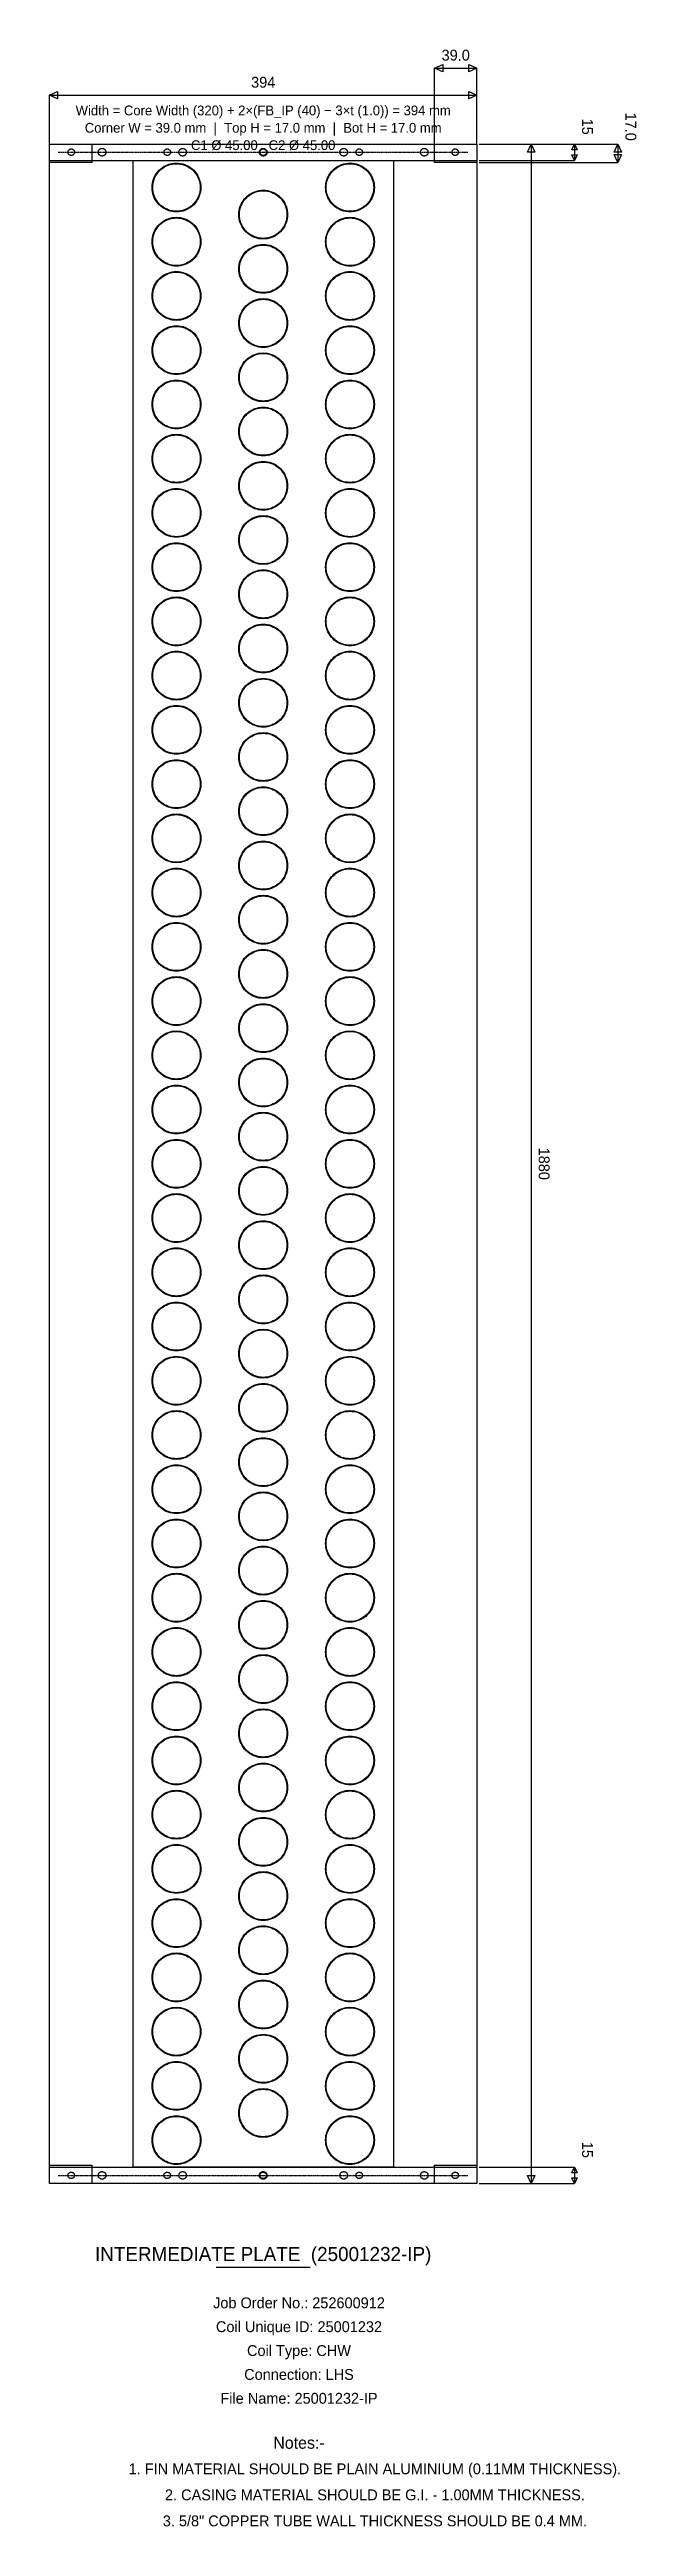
# Model space of a CAD drawing. Header units: millimetres. Extents: x 0 to 2022, y -1000001 to 2287.
# Drawn here: x 120 to 661, y 4 to 2287 of the extents above; entities outside this region: 1.
import ezdxf
from ezdxf.enums import TextEntityAlignment as Align

# ---------------------------------------------------------------- set-up
doc = ezdxf.new("R2010")
doc.units = ezdxf.units.MM
doc.linetypes.add('DASHED', pattern=[0.5, 0.25, -0.25])
for name, color, linetype in [('COIL_META', 8, 'Continuous'), ('DRAWING', 7, 'Continuous'), ('TEXT', 7, 'Continuous')]:
    doc.layers.add(name, color=color, linetype=linetype)

msp = doc.modelspace()

# ---------------------------------------------------------------- texts
at = {"layer": 'COIL_META', "true_color": 0x666666}
msp.add_text('COIL_HELVIX_DIMS:{"blank_off_bend":12.0,"bottom_plate":15.0,"circle_diameter":8.4,"coil_type":"CHW","coil_unique_id":"25001232","connection_side":"LHS","core_width":320.0,"fin_length_override":1330.0,"first_bend_blank_off":12.0,"first_bend_bottom_plate":12.0,"first_bend_header_side":12.0,"first_bend_intermediate_plate":40.0,"first_bend_return_side":12.0,"first_bend_top_plate":12.0,"fpi":13.0,"front_header_band_width":185.0,"front_total_height":1880.0,"front_total_width":1430.0,"header_box_height":240.0,"header_dia":55.0,"header_extension_length":260.0,"job_order_no":"252600912","left_panel_width":35.0,"left_pipe_length":185.0,"left_pipe_offset":170.0,"nozzle_projection":75.0,"number_of_circuits":13.0,"number_of_rows":3.0,"pitch_horizontal":80.0,"pitch_vertical":50.0,"right_cap_thickness":12.0,"right_panel_width":65.0,"sheet_metal_thickness":1.0,"side_plate_inner_circle_dia":49.6,"side_plate_outer_circle_dia":50.0,"top_bottom_margin":15.0,"top_feature_circle_1_dia":15.88,"top_feature_circle_2_dia":14.5,"top_feature_pipe_length":33.0,"top_feature_pitch_horizontal":80.0,"top_feature_pitch_vertical":50.0,"top_feature_tube_dia":15.88,"top_feature_tube_height":160.0,"top_intermediate_length":1580.0,"top_plate":15.0,"top_small_offset_1":56.2,"top_small_offset_2":56.2,"top_total_length":1750.0,"tube_dia_inch":1.0,"tubes_per_row":37.0}', height=2.5, dxfattribs=at).set_placement((0, -1000000))
at = {"layer": 'TEXT', "true_color": 0xff6a00}
for s, height, p in [('39.0', 10, (494.5, 2282)), ('394', 10, (317, 2257)), ('Width = Core Width (320) + 2×(FB_IP (40) − 3×t (1.0)) = 394 mm', 9, (317, 2231)), ('Corner W = 39.0 mm  |  Top H = 17.0 mm  |  Bot H = 17.0 mm', 9, (317, 2215)), ('C1 Ø 45.00   C2 Ø 45.00', 9, (317, 2199))]:
    msp.add_text(s, height=height, dxfattribs=at).set_placement(p, align=Align.MIDDLE_CENTER)
for s, p in [('15', (616, 2216)), ('17.0', (656, 2216)), ('1880', (576, 1260)), ('15', (616, 351))]:
    msp.add_text(s, height=10, rotation=-90, dxfattribs=at).set_placement(p, align=Align.MIDDLE_CENTER)
at = {"layer": 'TEXT', "true_color": 0x111111}
for s, height, p in [('INTERMEDIATE PLATE  (25001232-IP)', 13, (317, 255)), ('Job Order No.: 252600912', 10, (350, 210)), ('Coil Unique ID: 25001232', 10, (350, 188)), ('Coil Type: CHW', 10, (350, 166)), ('Connection: LHS', 10, (350, 144)), ('File Name: 25001232-IP', 10, (350, 122)), ('Notes:-', 11, (350, 81)), ('1. FIN MATERIAL SHOULD BE PLAIN ALUMINIUM (0.11MM THICKNESS).', 10, (420, 57)), ('2. CASING MATERIAL SHOULD BE G.I. - 1.00MM THICKNESS.', 10, (420, 33)), ('3. 5/8" COPPER TUBE WALL THICKNESS SHOULD BE 0.4 MM.', 10, (420, 9))]:
    msp.add_text(s, height=height, dxfattribs=at).set_placement(p, align=Align.MIDDLE_CENTER)

# ---------------------------------------------------------------- linework, layer by layer
at = {"layer": 'DRAWING', "linetype": 'CONTINUOUS', "true_color": 0xff6a00}
for p, q in [((475, 2200), (475, 2270)), ((475, 2270), (514, 2270)), ((514, 2200), (514, 2270)), ((120, 2200), (120, 2245)), ((120, 2245), (514, 2245)), ((514, 2200), (514, 2245)), ((516, 2200), (564, 2200)), ((516, 2200), (604, 2200)), ((516, 2200), (644, 2200)), ((564, 2200), (564, 320)), ((604, 2200), (604, 2185)), ((644, 2200), (644, 2183)), ((516, 2185), (604, 2185)), ((516, 2183), (644, 2183)), ((516, 335), (604, 335)), ((516, 320), (564, 320)), ((516, 320), (604, 320)), ((604, 335), (604, 320))]:
    msp.add_line(p, q, dxfattribs=at)
at = {"layer": 'DRAWING', "linetype": 'CONTINUOUS', "true_color": 0x111111}
for p, q in [((120, 2200), (514, 2200)), ((120, 320), (120, 2200)), ((120, 2200), (514, 2200)), ((120, 320), (120, 2200)), ((514, 2200), (514, 320)), ((514, 2200), (514, 320)), ((120, 2185), (514, 2185)), ((120, 335), (514, 335)), ((514, 320), (120, 320)), ((514, 320), (120, 320)), ((273.7, 243), (360.3, 243))]:
    msp.add_line(p, q, dxfattribs=at)
at = {"layer": 'DRAWING', "linetype": 'CONTINUOUS', "true_color": 0x555555}
for p, q in [((120, 2200), (159, 2200)), ((120, 2183), (120, 2200)), ((159, 2200), (159, 2183)), ((475, 2200), (514, 2200)), ((475, 2183), (475, 2200)), ((514, 2200), (514, 2183)), ((159, 2183), (120, 2183)), ((514, 2183), (475, 2183)), ((120, 337), (159, 337)), ((120, 320), (120, 337)), ((159, 320), (120, 320)), ((159, 337), (159, 320)), ((475, 337), (514, 337)), ((475, 320), (475, 337)), ((514, 320), (475, 320)), ((514, 337), (514, 320))]:
    msp.add_line(p, q, dxfattribs=at)
at = {"layer": 'DRAWING', "linetype": 'DASHED', "true_color": 0xb000ff}
for p, q in [((128, 2192.5), (506, 2192.5)), ((128, 327.5), (506, 327.5))]:
    msp.add_line(p, q, dxfattribs=at)
at = {"layer": 'DRAWING', "linetype": 'CONTINUOUS', "true_color": 0x222222}
for p, q in [((197, 2185), (437, 2185)), ((197, 335), (197, 2185)), ((437, 2185), (437, 335)), ((437, 335), (197, 335))]:
    msp.add_line(p, q, dxfattribs=at)
at = {"layer": 'DRAWING', "linetype": 'CONTINUOUS', "true_color": 0xff6a00}
for points in [[(475, 2270), (482.5, 2273.4), (482.5, 2266.6)], [(514, 2270), (506.5, 2266.6), (506.5, 2273.4)], [(120, 2245), (127.5, 2248.4), (127.5, 2241.6)], [(514, 2245), (506.5, 2241.6), (506.5, 2248.4)], [(564, 2200), (567.4, 2192.5), (560.6, 2192.5)], [(604, 2200), (606.4, 2194.7), (601.6, 2194.7)], [(644, 2200), (647.4, 2192.5), (640.6, 2192.5)], [(604, 2185), (601.6, 2190.2), (606.4, 2190.2)], [(644, 2183), (640.6, 2190.5), (647.4, 2190.5)], [(564, 320), (560.6, 327.5), (567.4, 327.5)], [(604, 335), (606.4, 329.7), (601.6, 329.7)], [(604, 320), (601.6, 325.2), (606.4, 325.2)]]:
    msp.add_lwpolyline(points, close=True, dxfattribs=at)
at = {"layer": 'DRAWING', "linetype": 'CONTINUOUS', "true_color": 0x111111}
for points in [[(143, 2192.5), (143, 2192.2), (143, 2192), (142.9, 2191.7), (142.8, 2191.5), (142.7, 2191.2), (142.6, 2191), (142.5, 2190.8), (142.3, 2190.6), (142.1, 2190.4), (141.9, 2190.2), (141.7, 2190), (141.5, 2189.9), (141.3, 2189.8), (141, 2189.7), (140.8, 2189.6), (140.5, 2189.5), (140.3, 2189.5), (140, 2189.5), (139.7, 2189.5), (139.5, 2189.5), (139.2, 2189.6), (139, 2189.7), (138.7, 2189.8), (138.5, 2189.9), (138.3, 2190), (138.1, 2190.2), (137.9, 2190.4), (137.7, 2190.6), (137.5, 2190.8), (137.4, 2191), (137.3, 2191.2), (137.2, 2191.5), (137.1, 2191.7), (137, 2192), (137, 2192.2), (137, 2192.5), (137, 2192.8), (137, 2193), (137.1, 2193.3), (137.2, 2193.5), (137.3, 2193.8), (137.4, 2194), (137.5, 2194.2), (137.7, 2194.4), (137.9, 2194.6), (138.1, 2194.8), (138.3, 2195), (138.5, 2195.1), (138.7, 2195.2), (139, 2195.3), (139.2, 2195.4), (139.5, 2195.5), (139.7, 2195.5), (140, 2195.5), (140.3, 2195.5), (140.5, 2195.5), (140.8, 2195.4), (141, 2195.3), (141.3, 2195.2), (141.5, 2195.1), (141.7, 2195), (141.9, 2194.8), (142.1, 2194.6), (142.3, 2194.4), (142.5, 2194.2), (142.6, 2194), (142.7, 2193.8), (142.8, 2193.5), (142.9, 2193.3), (143, 2193), (143, 2192.8), (143, 2192.5)], [(172, 2192.5), (172, 2192.2), (171.9, 2191.9), (171.9, 2191.6), (171.8, 2191.3), (171.7, 2191), (171.5, 2190.8), (171.4, 2190.5), (171.2, 2190.2), (171, 2190), (170.7, 2189.8), (170.5, 2189.6), (170.2, 2189.5), (170, 2189.3), (169.7, 2189.2), (169.4, 2189.1), (169.1, 2189.1), (168.8, 2189), (168.5, 2189), (168.2, 2189), (167.9, 2189.1), (167.6, 2189.1), (167.3, 2189.2), (167, 2189.3), (166.8, 2189.5), (166.5, 2189.6), (166.3, 2189.8), (166, 2190), (165.8, 2190.2), (165.6, 2190.5), (165.5, 2190.8), (165.3, 2191), (165.2, 2191.3), (165.1, 2191.6), (165.1, 2191.9), (165, 2192.2), (165, 2192.5), (165, 2192.8), (165.1, 2193.1), (165.1, 2193.4), (165.2, 2193.7), (165.3, 2194), (165.5, 2194.2), (165.6, 2194.5), (165.8, 2194.7), (166, 2195), (166.3, 2195.2), (166.5, 2195.4), (166.8, 2195.5), (167, 2195.7), (167.3, 2195.8), (167.6, 2195.9), (167.9, 2195.9), (168.2, 2196), (168.5, 2196), (168.8, 2196), (169.1, 2195.9), (169.4, 2195.9), (169.7, 2195.8), (170, 2195.7), (170.2, 2195.5), (170.5, 2195.4), (170.7, 2195.2), (171, 2195), (171.2, 2194.7), (171.4, 2194.5), (171.5, 2194.2), (171.7, 2194), (171.8, 2193.7), (171.9, 2193.4), (171.9, 2193.1), (172, 2192.8), (172, 2192.5)], [(231.5, 2192.5), (231.5, 2192.2), (231.5, 2192), (231.4, 2191.7), (231.3, 2191.5), (231.2, 2191.2), (231.1, 2191), (231, 2190.8), (230.8, 2190.6), (230.6, 2190.4), (230.4, 2190.2), (230.2, 2190), (230, 2189.9), (229.8, 2189.8), (229.5, 2189.7), (229.3, 2189.6), (229, 2189.5), (228.8, 2189.5), (228.5, 2189.5), (228.2, 2189.5), (228, 2189.5), (227.7, 2189.6), (227.5, 2189.7), (227.2, 2189.8), (227, 2189.9), (226.8, 2190), (226.6, 2190.2), (226.4, 2190.4), (226.2, 2190.6), (226, 2190.8), (225.9, 2191), (225.8, 2191.2), (225.7, 2191.5), (225.6, 2191.7), (225.5, 2192), (225.5, 2192.2), (225.5, 2192.5), (225.5, 2192.8), (225.5, 2193), (225.6, 2193.3), (225.7, 2193.5), (225.8, 2193.8), (225.9, 2194), (226, 2194.2), (226.2, 2194.4), (226.4, 2194.6), (226.6, 2194.8), (226.8, 2195), (227, 2195.1), (227.2, 2195.2), (227.5, 2195.3), (227.7, 2195.4), (228, 2195.5), (228.2, 2195.5), (228.5, 2195.5), (228.8, 2195.5), (229, 2195.5), (229.3, 2195.4), (229.5, 2195.3), (229.8, 2195.2), (230, 2195.1), (230.2, 2195), (230.4, 2194.8), (230.6, 2194.6), (230.8, 2194.4), (231, 2194.2), (231.1, 2194), (231.2, 2193.8), (231.3, 2193.5), (231.4, 2193.3), (231.5, 2193), (231.5, 2192.8), (231.5, 2192.5)], [(246.2, 2192.5), (246.2, 2192.2), (246.2, 2191.9), (246.1, 2191.6), (246, 2191.3), (245.9, 2191), (245.8, 2190.8), (245.6, 2190.5), (245.4, 2190.2), (245.2, 2190), (245, 2189.8), (244.8, 2189.6), (244.5, 2189.5), (244.2, 2189.3), (243.9, 2189.2), (243.7, 2189.1), (243.4, 2189.1), (243.1, 2189), (242.8, 2189), (242.4, 2189), (242.1, 2189.1), (241.8, 2189.1), (241.6, 2189.2), (241.3, 2189.3), (241, 2189.5), (240.7, 2189.6), (240.5, 2189.8), (240.3, 2190), (240.1, 2190.2), (239.9, 2190.5), (239.7, 2190.8), (239.6, 2191), (239.5, 2191.3), (239.4, 2191.6), (239.3, 2191.9), (239.3, 2192.2), (239.2, 2192.5), (239.3, 2192.8), (239.3, 2193.1), (239.4, 2193.4), (239.5, 2193.7), (239.6, 2194), (239.7, 2194.2), (239.9, 2194.5), (240.1, 2194.7), (240.3, 2195), (240.5, 2195.2), (240.7, 2195.4), (241, 2195.5), (241.3, 2195.7), (241.6, 2195.8), (241.8, 2195.9), (242.1, 2195.9), (242.4, 2196), (242.8, 2196), (243.1, 2196), (243.4, 2195.9), (243.7, 2195.9), (243.9, 2195.8), (244.2, 2195.7), (244.5, 2195.5), (244.8, 2195.4), (245, 2195.2), (245.2, 2195), (245.4, 2194.7), (245.6, 2194.5), (245.8, 2194.2), (245.9, 2194), (246, 2193.7), (246.1, 2193.4), (246.2, 2193.1), (246.2, 2192.8), (246.2, 2192.5)], [(320.5, 2192.5), (320.5, 2192.2), (320.4, 2191.9), (320.4, 2191.6), (320.3, 2191.3), (320.2, 2191), (320, 2190.8), (319.9, 2190.5), (319.7, 2190.2), (319.5, 2190), (319.2, 2189.8), (319, 2189.6), (318.8, 2189.5), (318.5, 2189.3), (318.2, 2189.2), (317.9, 2189.1), (317.6, 2189.1), (317.3, 2189), (317, 2189), (316.7, 2189), (316.4, 2189.1), (316.1, 2189.1), (315.8, 2189.2), (315.5, 2189.3), (315.2, 2189.5), (315, 2189.6), (314.8, 2189.8), (314.5, 2190), (314.3, 2190.2), (314.1, 2190.5), (314, 2190.8), (313.8, 2191), (313.7, 2191.3), (313.6, 2191.6), (313.6, 2191.9), (313.5, 2192.2), (313.5, 2192.5), (313.5, 2192.8), (313.6, 2193.1), (313.6, 2193.4), (313.7, 2193.7), (313.8, 2194), (314, 2194.2), (314.1, 2194.5), (314.3, 2194.7), (314.5, 2195), (314.8, 2195.2), (315, 2195.4), (315.2, 2195.5), (315.5, 2195.7), (315.8, 2195.8), (316.1, 2195.9), (316.4, 2195.9), (316.7, 2196), (317, 2196), (317.3, 2196), (317.6, 2195.9), (317.9, 2195.9), (318.2, 2195.8), (318.5, 2195.7), (318.8, 2195.5), (319, 2195.4), (319.2, 2195.2), (319.5, 2195), (319.7, 2194.7), (319.9, 2194.5), (320, 2194.2), (320.2, 2194), (320.3, 2193.7), (320.4, 2193.4), (320.4, 2193.1), (320.5, 2192.8), (320.5, 2192.5)], [(320, 2192.5), (320, 2192.2), (320, 2192), (319.9, 2191.7), (319.8, 2191.5), (319.7, 2191.2), (319.6, 2191), (319.5, 2190.8), (319.3, 2190.6), (319.1, 2190.4), (318.9, 2190.2), (318.7, 2190), (318.5, 2189.9), (318.3, 2189.8), (318, 2189.7), (317.8, 2189.6), (317.5, 2189.5), (317.3, 2189.5), (317, 2189.5), (316.7, 2189.5), (316.5, 2189.5), (316.2, 2189.6), (316, 2189.7), (315.7, 2189.8), (315.5, 2189.9), (315.3, 2190), (315.1, 2190.2), (314.9, 2190.4), (314.7, 2190.6), (314.5, 2190.8), (314.4, 2191), (314.3, 2191.2), (314.2, 2191.5), (314.1, 2191.7), (314, 2192), (314, 2192.2), (314, 2192.5), (314, 2192.8), (314, 2193), (314.1, 2193.3), (314.2, 2193.5), (314.3, 2193.8), (314.4, 2194), (314.5, 2194.2), (314.7, 2194.4), (314.9, 2194.6), (315.1, 2194.8), (315.3, 2195), (315.5, 2195.1), (315.7, 2195.2), (316, 2195.3), (316.2, 2195.4), (316.5, 2195.5), (316.7, 2195.5), (317, 2195.5), (317.3, 2195.5), (317.5, 2195.5), (317.8, 2195.4), (318, 2195.3), (318.3, 2195.2), (318.5, 2195.1), (318.7, 2195), (318.9, 2194.8), (319.1, 2194.6), (319.3, 2194.4), (319.5, 2194.2), (319.6, 2194), (319.7, 2193.8), (319.8, 2193.5), (319.9, 2193.3), (320, 2193), (320, 2192.8), (320, 2192.5)], [(394.8, 2192.5), (394.7, 2192.2), (394.7, 2191.9), (394.6, 2191.6), (394.5, 2191.3), (394.4, 2191), (394.3, 2190.8), (394.1, 2190.5), (393.9, 2190.2), (393.7, 2190), (393.5, 2189.8), (393.3, 2189.6), (393, 2189.5), (392.7, 2189.3), (392.4, 2189.2), (392.2, 2189.1), (391.9, 2189.1), (391.6, 2189), (391.2, 2189), (390.9, 2189), (390.6, 2189.1), (390.3, 2189.1), (390.1, 2189.2), (389.8, 2189.3), (389.5, 2189.5), (389.2, 2189.6), (389, 2189.8), (388.8, 2190), (388.6, 2190.2), (388.4, 2190.5), (388.2, 2190.8), (388.1, 2191), (388, 2191.3), (387.9, 2191.6), (387.8, 2191.9), (387.8, 2192.2), (387.8, 2192.5), (387.8, 2192.8), (387.8, 2193.1), (387.9, 2193.4), (388, 2193.7), (388.1, 2194), (388.2, 2194.2), (388.4, 2194.5), (388.6, 2194.7), (388.8, 2195), (389, 2195.2), (389.2, 2195.4), (389.5, 2195.5), (389.8, 2195.7), (390.1, 2195.8), (390.3, 2195.9), (390.6, 2195.9), (390.9, 2196), (391.2, 2196), (391.6, 2196), (391.9, 2195.9), (392.2, 2195.9), (392.4, 2195.8), (392.7, 2195.7), (393, 2195.5), (393.3, 2195.4), (393.5, 2195.2), (393.7, 2195), (393.9, 2194.7), (394.1, 2194.5), (394.3, 2194.2), (394.4, 2194), (394.5, 2193.7), (394.6, 2193.4), (394.7, 2193.1), (394.7, 2192.8), (394.8, 2192.5)], [(408.5, 2192.5), (408.5, 2192.2), (408.5, 2192), (408.4, 2191.7), (408.3, 2191.5), (408.2, 2191.2), (408.1, 2191), (408, 2190.8), (407.8, 2190.6), (407.6, 2190.4), (407.4, 2190.2), (407.2, 2190), (407, 2189.9), (406.8, 2189.8), (406.5, 2189.7), (406.3, 2189.6), (406, 2189.5), (405.8, 2189.5), (405.5, 2189.5), (405.2, 2189.5), (405, 2189.5), (404.7, 2189.6), (404.5, 2189.7), (404.2, 2189.8), (404, 2189.9), (403.8, 2190), (403.6, 2190.2), (403.4, 2190.4), (403.2, 2190.6), (403, 2190.8), (402.9, 2191), (402.8, 2191.2), (402.7, 2191.5), (402.6, 2191.7), (402.5, 2192), (402.5, 2192.2), (402.5, 2192.5), (402.5, 2192.8), (402.5, 2193), (402.6, 2193.3), (402.7, 2193.5), (402.8, 2193.8), (402.9, 2194), (403, 2194.2), (403.2, 2194.4), (403.4, 2194.6), (403.6, 2194.8), (403.8, 2195), (404, 2195.1), (404.2, 2195.2), (404.5, 2195.3), (404.7, 2195.4), (405, 2195.5), (405.2, 2195.5), (405.5, 2195.5), (405.8, 2195.5), (406, 2195.5), (406.3, 2195.4), (406.5, 2195.3), (406.8, 2195.2), (407, 2195.1), (407.2, 2195), (407.4, 2194.8), (407.6, 2194.6), (407.8, 2194.4), (408, 2194.2), (408.1, 2194), (408.2, 2193.8), (408.3, 2193.5), (408.4, 2193.3), (408.5, 2193), (408.5, 2192.8), (408.5, 2192.5)], [(469, 2192.5), (469, 2192.2), (468.9, 2191.9), (468.9, 2191.6), (468.8, 2191.3), (468.7, 2191), (468.5, 2190.8), (468.4, 2190.5), (468.2, 2190.2), (468, 2190), (467.7, 2189.8), (467.5, 2189.6), (467.2, 2189.5), (467, 2189.3), (466.7, 2189.2), (466.4, 2189.1), (466.1, 2189.1), (465.8, 2189), (465.5, 2189), (465.2, 2189), (464.9, 2189.1), (464.6, 2189.1), (464.3, 2189.2), (464, 2189.3), (463.8, 2189.5), (463.5, 2189.6), (463.3, 2189.8), (463, 2190), (462.8, 2190.2), (462.6, 2190.5), (462.5, 2190.8), (462.3, 2191), (462.2, 2191.3), (462.1, 2191.6), (462.1, 2191.9), (462, 2192.2), (462, 2192.5), (462, 2192.8), (462.1, 2193.1), (462.1, 2193.4), (462.2, 2193.7), (462.3, 2194), (462.5, 2194.2), (462.6, 2194.5), (462.8, 2194.7), (463, 2195), (463.3, 2195.2), (463.5, 2195.4), (463.8, 2195.5), (464, 2195.7), (464.3, 2195.8), (464.6, 2195.9), (464.9, 2195.9), (465.2, 2196), (465.5, 2196), (465.8, 2196), (466.1, 2195.9), (466.4, 2195.9), (466.7, 2195.8), (467, 2195.7), (467.2, 2195.5), (467.5, 2195.4), (467.7, 2195.2), (468, 2195), (468.2, 2194.7), (468.4, 2194.5), (468.5, 2194.2), (468.7, 2194), (468.8, 2193.7), (468.9, 2193.4), (468.9, 2193.1), (469, 2192.8), (469, 2192.5)], [(497, 2192.5), (497, 2192.2), (497, 2192), (496.9, 2191.7), (496.8, 2191.5), (496.7, 2191.2), (496.6, 2191), (496.5, 2190.8), (496.3, 2190.6), (496.1, 2190.4), (495.9, 2190.2), (495.7, 2190), (495.5, 2189.9), (495.3, 2189.8), (495, 2189.7), (494.8, 2189.6), (494.5, 2189.5), (494.3, 2189.5), (494, 2189.5), (493.7, 2189.5), (493.5, 2189.5), (493.2, 2189.6), (493, 2189.7), (492.7, 2189.8), (492.5, 2189.9), (492.3, 2190), (492.1, 2190.2), (491.9, 2190.4), (491.7, 2190.6), (491.5, 2190.8), (491.4, 2191), (491.3, 2191.2), (491.2, 2191.5), (491.1, 2191.7), (491, 2192), (491, 2192.2), (491, 2192.5), (491, 2192.8), (491, 2193), (491.1, 2193.3), (491.2, 2193.5), (491.3, 2193.8), (491.4, 2194), (491.5, 2194.2), (491.7, 2194.4), (491.9, 2194.6), (492.1, 2194.8), (492.3, 2195), (492.5, 2195.1), (492.7, 2195.2), (493, 2195.3), (493.2, 2195.4), (493.5, 2195.5), (493.7, 2195.5), (494, 2195.5), (494.3, 2195.5), (494.5, 2195.5), (494.8, 2195.4), (495, 2195.3), (495.3, 2195.2), (495.5, 2195.1), (495.7, 2195), (495.9, 2194.8), (496.1, 2194.6), (496.3, 2194.4), (496.5, 2194.2), (496.6, 2194), (496.7, 2193.8), (496.8, 2193.5), (496.9, 2193.3), (497, 2193), (497, 2192.8), (497, 2192.5)], [(258.9, 2160), (258.8, 2158.1), (258.6, 2156.2), (258.2, 2154.3), (257.6, 2152.5), (256.8, 2150.7), (256, 2149.1), (254.9, 2147.4), (253.8, 2145.9), (252.5, 2144.5), (251.1, 2143.2), (249.6, 2142.1), (247.9, 2141), (246.3, 2140.2), (244.5, 2139.4), (242.7, 2138.8), (240.8, 2138.4), (238.9, 2138.2), (237, 2138.1), (235.1, 2138.2), (233.2, 2138.4), (231.3, 2138.8), (229.5, 2139.4), (227.7, 2140.2), (226, 2141), (224.4, 2142.1), (222.9, 2143.2), (221.5, 2144.5), (220.2, 2145.9), (219.1, 2147.4), (218, 2149.1), (217.2, 2150.7), (216.4, 2152.5), (215.8, 2154.3), (215.4, 2156.2), (215.2, 2158.1), (215.1, 2160), (215.2, 2161.9), (215.4, 2163.8), (215.8, 2165.7), (216.4, 2167.5), (217.2, 2169.3), (218, 2170.9), (219.1, 2172.6), (220.2, 2174.1), (221.5, 2175.5), (222.9, 2176.8), (224.4, 2177.9), (226, 2179), (227.7, 2179.8), (229.5, 2180.6), (231.3, 2181.2), (233.2, 2181.6), (235.1, 2181.8), (237, 2181.9), (238.9, 2181.8), (240.8, 2181.6), (242.7, 2181.2), (244.5, 2180.6), (246.3, 2179.8), (247.9, 2179), (249.6, 2177.9), (251.1, 2176.8), (252.5, 2175.5), (253.8, 2174.1), (254.9, 2172.6), (256, 2170.9), (256.8, 2169.3), (257.6, 2167.5), (258.2, 2165.7), (258.6, 2163.8), (258.8, 2161.9), (258.9, 2160)], [(418.9, 2160), (418.8, 2158.1), (418.6, 2156.2), (418.2, 2154.3), (417.6, 2152.5), (416.8, 2150.7), (416, 2149.1), (414.9, 2147.4), (413.8, 2145.9), (412.5, 2144.5), (411.1, 2143.2), (409.6, 2142.1), (407.9, 2141), (406.3, 2140.2), (404.5, 2139.4), (402.7, 2138.8), (400.8, 2138.4), (398.9, 2138.2), (397, 2138.1), (395.1, 2138.2), (393.2, 2138.4), (391.3, 2138.8), (389.5, 2139.4), (387.7, 2140.2), (386.1, 2141), (384.4, 2142.1), (382.9, 2143.2), (381.5, 2144.5), (380.2, 2145.9), (379.1, 2147.4), (378, 2149.1), (377.2, 2150.7), (376.4, 2152.5), (375.8, 2154.3), (375.4, 2156.2), (375.2, 2158.1), (375.1, 2160), (375.2, 2161.9), (375.4, 2163.8), (375.8, 2165.7), (376.4, 2167.5), (377.2, 2169.3), (378, 2170.9), (379.1, 2172.6), (380.2, 2174.1), (381.5, 2175.5), (382.9, 2176.8), (384.4, 2177.9), (386.1, 2179), (387.7, 2179.8), (389.5, 2180.6), (391.3, 2181.2), (393.2, 2181.6), (395.1, 2181.8), (397, 2181.9), (398.9, 2181.8), (400.8, 2181.6), (402.7, 2181.2), (404.5, 2180.6), (406.3, 2179.8), (407.9, 2179), (409.6, 2177.9), (411.1, 2176.8), (412.5, 2175.5), (413.8, 2174.1), (414.9, 2172.6), (416, 2170.9), (416.8, 2169.3), (417.6, 2167.5), (418.2, 2165.7), (418.6, 2163.8), (418.8, 2161.9), (418.9, 2160)], [(338.9, 2135), (338.8, 2133.1), (338.6, 2131.2), (338.2, 2129.3), (337.6, 2127.5), (336.8, 2125.7), (336, 2124.1), (334.9, 2122.4), (333.8, 2120.9), (332.5, 2119.5), (331.1, 2118.2), (329.6, 2117.1), (327.9, 2116), (326.3, 2115.2), (324.5, 2114.4), (322.7, 2113.8), (320.8, 2113.4), (318.9, 2113.2), (317, 2113.1), (315.1, 2113.2), (313.2, 2113.4), (311.3, 2113.8), (309.5, 2114.4), (307.7, 2115.2), (306.1, 2116), (304.4, 2117.1), (302.9, 2118.2), (301.5, 2119.5), (300.2, 2120.9), (299.1, 2122.4), (298, 2124.1), (297.2, 2125.7), (296.4, 2127.5), (295.8, 2129.3), (295.4, 2131.2), (295.2, 2133.1), (295.1, 2135), (295.2, 2136.9), (295.4, 2138.8), (295.8, 2140.7), (296.4, 2142.5), (297.2, 2144.3), (298, 2145.9), (299.1, 2147.6), (300.2, 2149.1), (301.5, 2150.5), (302.9, 2151.8), (304.4, 2152.9), (306.1, 2154), (307.7, 2154.8), (309.5, 2155.6), (311.3, 2156.2), (313.2, 2156.6), (315.1, 2156.8), (317, 2156.9), (318.9, 2156.8), (320.8, 2156.6), (322.7, 2156.2), (324.5, 2155.6), (326.3, 2154.8), (327.9, 2154), (329.6, 2152.9), (331.1, 2151.8), (332.5, 2150.5), (333.8, 2149.1), (334.9, 2147.6), (336, 2145.9), (336.8, 2144.3), (337.6, 2142.5), (338.2, 2140.7), (338.6, 2138.8), (338.8, 2136.9), (338.9, 2135)], [(258.9, 2110), (258.8, 2108.1), (258.6, 2106.2), (258.2, 2104.3), (257.6, 2102.5), (256.8, 2100.7), (256, 2099.1), (254.9, 2097.4), (253.8, 2095.9), (252.5, 2094.5), (251.1, 2093.2), (249.6, 2092.1), (247.9, 2091), (246.3, 2090.2), (244.5, 2089.4), (242.7, 2088.8), (240.8, 2088.4), (238.9, 2088.2), (237, 2088.1), (235.1, 2088.2), (233.2, 2088.4), (231.3, 2088.8), (229.5, 2089.4), (227.7, 2090.2), (226, 2091), (224.4, 2092.1), (222.9, 2093.2), (221.5, 2094.5), (220.2, 2095.9), (219.1, 2097.4), (218, 2099.1), (217.2, 2100.7), (216.4, 2102.5), (215.8, 2104.3), (215.4, 2106.2), (215.2, 2108.1), (215.1, 2110), (215.2, 2111.9), (215.4, 2113.8), (215.8, 2115.7), (216.4, 2117.5), (217.2, 2119.3), (218, 2120.9), (219.1, 2122.6), (220.2, 2124.1), (221.5, 2125.5), (222.9, 2126.8), (224.4, 2127.9), (226, 2129), (227.7, 2129.8), (229.5, 2130.6), (231.3, 2131.2), (233.2, 2131.6), (235.1, 2131.8), (237, 2131.9), (238.9, 2131.8), (240.8, 2131.6), (242.7, 2131.2), (244.5, 2130.6), (246.3, 2129.8), (247.9, 2129), (249.6, 2127.9), (251.1, 2126.8), (252.5, 2125.5), (253.8, 2124.1), (254.9, 2122.6), (256, 2120.9), (256.8, 2119.3), (257.6, 2117.5), (258.2, 2115.7), (258.6, 2113.8), (258.8, 2111.9), (258.9, 2110)], [(418.9, 2110), (418.8, 2108.1), (418.6, 2106.2), (418.2, 2104.3), (417.6, 2102.5), (416.8, 2100.7), (416, 2099.1), (414.9, 2097.4), (413.8, 2095.9), (412.5, 2094.5), (411.1, 2093.2), (409.6, 2092.1), (407.9, 2091), (406.3, 2090.2), (404.5, 2089.4), (402.7, 2088.8), (400.8, 2088.4), (398.9, 2088.2), (397, 2088.1), (395.1, 2088.2), (393.2, 2088.4), (391.3, 2088.8), (389.5, 2089.4), (387.7, 2090.2), (386.1, 2091), (384.4, 2092.1), (382.9, 2093.2), (381.5, 2094.5), (380.2, 2095.9), (379.1, 2097.4), (378, 2099.1), (377.2, 2100.7), (376.4, 2102.5), (375.8, 2104.3), (375.4, 2106.2), (375.2, 2108.1), (375.1, 2110), (375.2, 2111.9), (375.4, 2113.8), (375.8, 2115.7), (376.4, 2117.5), (377.2, 2119.3), (378, 2120.9), (379.1, 2122.6), (380.2, 2124.1), (381.5, 2125.5), (382.9, 2126.8), (384.4, 2127.9), (386.1, 2129), (387.7, 2129.8), (389.5, 2130.6), (391.3, 2131.2), (393.2, 2131.6), (395.1, 2131.8), (397, 2131.9), (398.9, 2131.8), (400.8, 2131.6), (402.7, 2131.2), (404.5, 2130.6), (406.3, 2129.8), (407.9, 2129), (409.6, 2127.9), (411.1, 2126.8), (412.5, 2125.5), (413.8, 2124.1), (414.9, 2122.6), (416, 2120.9), (416.8, 2119.3), (417.6, 2117.5), (418.2, 2115.7), (418.6, 2113.8), (418.8, 2111.9), (418.9, 2110)], [(338.9, 2085), (338.8, 2083.1), (338.6, 2081.2), (338.2, 2079.3), (337.6, 2077.5), (336.8, 2075.7), (336, 2074.1), (334.9, 2072.4), (333.8, 2070.9), (332.5, 2069.5), (331.1, 2068.2), (329.6, 2067.1), (327.9, 2066), (326.3, 2065.2), (324.5, 2064.4), (322.7, 2063.8), (320.8, 2063.4), (318.9, 2063.2), (317, 2063.1), (315.1, 2063.2), (313.2, 2063.4), (311.3, 2063.8), (309.5, 2064.4), (307.7, 2065.2), (306.1, 2066), (304.4, 2067.1), (302.9, 2068.2), (301.5, 2069.5), (300.2, 2070.9), (299.1, 2072.4), (298, 2074.1), (297.2, 2075.7), (296.4, 2077.5), (295.8, 2079.3), (295.4, 2081.2), (295.2, 2083.1), (295.1, 2085), (295.2, 2086.9), (295.4, 2088.8), (295.8, 2090.7), (296.4, 2092.5), (297.2, 2094.3), (298, 2095.9), (299.1, 2097.6), (300.2, 2099.1), (301.5, 2100.5), (302.9, 2101.8), (304.4, 2102.9), (306.1, 2104), (307.7, 2104.8), (309.5, 2105.6), (311.3, 2106.2), (313.2, 2106.6), (315.1, 2106.8), (317, 2106.9), (318.9, 2106.8), (320.8, 2106.6), (322.7, 2106.2), (324.5, 2105.6), (326.3, 2104.8), (327.9, 2104), (329.6, 2102.9), (331.1, 2101.8), (332.5, 2100.5), (333.8, 2099.1), (334.9, 2097.6), (336, 2095.9), (336.8, 2094.3), (337.6, 2092.5), (338.2, 2090.7), (338.6, 2088.8), (338.8, 2086.9), (338.9, 2085)], [(258.9, 2060), (258.8, 2058.1), (258.6, 2056.2), (258.2, 2054.3), (257.6, 2052.5), (256.8, 2050.7), (256, 2049.1), (254.9, 2047.4), (253.8, 2045.9), (252.5, 2044.5), (251.1, 2043.2), (249.6, 2042.1), (247.9, 2041), (246.3, 2040.2), (244.5, 2039.4), (242.7, 2038.8), (240.8, 2038.4), (238.9, 2038.2), (237, 2038.1), (235.1, 2038.2), (233.2, 2038.4), (231.3, 2038.8), (229.5, 2039.4), (227.7, 2040.2), (226, 2041), (224.4, 2042.1), (222.9, 2043.2), (221.5, 2044.5), (220.2, 2045.9), (219.1, 2047.4), (218, 2049.1), (217.2, 2050.7), (216.4, 2052.5), (215.8, 2054.3), (215.4, 2056.2), (215.2, 2058.1), (215.1, 2060), (215.2, 2061.9), (215.4, 2063.8), (215.8, 2065.7), (216.4, 2067.5), (217.2, 2069.3), (218, 2070.9), (219.1, 2072.6), (220.2, 2074.1), (221.5, 2075.5), (222.9, 2076.8), (224.4, 2077.9), (226, 2079), (227.7, 2079.8), (229.5, 2080.6), (231.3, 2081.2), (233.2, 2081.6), (235.1, 2081.8), (237, 2081.9), (238.9, 2081.8), (240.8, 2081.6), (242.7, 2081.2), (244.5, 2080.6), (246.3, 2079.8), (247.9, 2079), (249.6, 2077.9), (251.1, 2076.8), (252.5, 2075.5), (253.8, 2074.1), (254.9, 2072.6), (256, 2070.9), (256.8, 2069.3), (257.6, 2067.5), (258.2, 2065.7), (258.6, 2063.8), (258.8, 2061.9), (258.9, 2060)], [(418.9, 2060), (418.8, 2058.1), (418.6, 2056.2), (418.2, 2054.3), (417.6, 2052.5), (416.8, 2050.7), (416, 2049.1), (414.9, 2047.4), (413.8, 2045.9), (412.5, 2044.5), (411.1, 2043.2), (409.6, 2042.1), (407.9, 2041), (406.3, 2040.2), (404.5, 2039.4), (402.7, 2038.8), (400.8, 2038.4), (398.9, 2038.2), (397, 2038.1), (395.1, 2038.2), (393.2, 2038.4), (391.3, 2038.8), (389.5, 2039.4), (387.7, 2040.2), (386.1, 2041), (384.4, 2042.1), (382.9, 2043.2), (381.5, 2044.5), (380.2, 2045.9), (379.1, 2047.4), (378, 2049.1), (377.2, 2050.7), (376.4, 2052.5), (375.8, 2054.3), (375.4, 2056.2), (375.2, 2058.1), (375.1, 2060), (375.2, 2061.9), (375.4, 2063.8), (375.8, 2065.7), (376.4, 2067.5), (377.2, 2069.3), (378, 2070.9), (379.1, 2072.6), (380.2, 2074.1), (381.5, 2075.5), (382.9, 2076.8), (384.4, 2077.9), (386.1, 2079), (387.7, 2079.8), (389.5, 2080.6), (391.3, 2081.2), (393.2, 2081.6), (395.1, 2081.8), (397, 2081.9), (398.9, 2081.8), (400.8, 2081.6), (402.7, 2081.2), (404.5, 2080.6), (406.3, 2079.8), (407.9, 2079), (409.6, 2077.9), (411.1, 2076.8), (412.5, 2075.5), (413.8, 2074.1), (414.9, 2072.6), (416, 2070.9), (416.8, 2069.3), (417.6, 2067.5), (418.2, 2065.7), (418.6, 2063.8), (418.8, 2061.9), (418.9, 2060)], [(338.9, 2035), (338.8, 2033.1), (338.6, 2031.2), (338.2, 2029.3), (337.6, 2027.5), (336.8, 2025.7), (336, 2024), (334.9, 2022.4), (333.8, 2020.9), (332.5, 2019.5), (331.1, 2018.2), (329.6, 2017.1), (327.9, 2016), (326.3, 2015.2), (324.5, 2014.4), (322.7, 2013.8), (320.8, 2013.4), (318.9, 2013.2), (317, 2013.1), (315.1, 2013.2), (313.2, 2013.4), (311.3, 2013.8), (309.5, 2014.4), (307.7, 2015.2), (306.1, 2016), (304.4, 2017.1), (302.9, 2018.2), (301.5, 2019.5), (300.2, 2020.9), (299.1, 2022.4), (298, 2024), (297.2, 2025.7), (296.4, 2027.5), (295.8, 2029.3), (295.4, 2031.2), (295.2, 2033.1), (295.1, 2035), (295.2, 2036.9), (295.4, 2038.8), (295.8, 2040.7), (296.4, 2042.5), (297.2, 2044.3), (298, 2046), (299.1, 2047.6), (300.2, 2049.1), (301.5, 2050.5), (302.9, 2051.8), (304.4, 2052.9), (306.1, 2054), (307.7, 2054.8), (309.5, 2055.6), (311.3, 2056.2), (313.2, 2056.6), (315.1, 2056.8), (317, 2056.9), (318.9, 2056.8), (320.8, 2056.6), (322.7, 2056.2), (324.5, 2055.6), (326.3, 2054.8), (327.9, 2054), (329.6, 2052.9), (331.1, 2051.8), (332.5, 2050.5), (333.8, 2049.1), (334.9, 2047.6), (336, 2046), (336.8, 2044.3), (337.6, 2042.5), (338.2, 2040.7), (338.6, 2038.8), (338.8, 2036.9), (338.9, 2035)], [(258.9, 2010), (258.8, 2008.1), (258.6, 2006.2), (258.2, 2004.3), (257.6, 2002.5), (256.8, 2000.7), (256, 1999), (254.9, 1997.4), (253.8, 1995.9), (252.5, 1994.5), (251.1, 1993.2), (249.6, 1992.1), (247.9, 1991), (246.3, 1990.2), (244.5, 1989.4), (242.7, 1988.8), (240.8, 1988.4), (238.9, 1988.2), (237, 1988.1), (235.1, 1988.2), (233.2, 1988.4), (231.3, 1988.8), (229.5, 1989.4), (227.7, 1990.2), (226, 1991), (224.4, 1992.1), (222.9, 1993.2), (221.5, 1994.5), (220.2, 1995.9), (219.1, 1997.4), (218, 1999), (217.2, 2000.7), (216.4, 2002.5), (215.8, 2004.3), (215.4, 2006.2), (215.2, 2008.1), (215.1, 2010), (215.2, 2011.9), (215.4, 2013.8), (215.8, 2015.7), (216.4, 2017.5), (217.2, 2019.3), (218, 2021), (219.1, 2022.6), (220.2, 2024.1), (221.5, 2025.5), (222.9, 2026.8), (224.4, 2027.9), (226, 2029), (227.7, 2029.8), (229.5, 2030.6), (231.3, 2031.2), (233.2, 2031.6), (235.1, 2031.8), (237, 2031.9), (238.9, 2031.8), (240.8, 2031.6), (242.7, 2031.2), (244.5, 2030.6), (246.3, 2029.8), (247.9, 2029), (249.6, 2027.9), (251.1, 2026.8), (252.5, 2025.5), (253.8, 2024.1), (254.9, 2022.6), (256, 2021), (256.8, 2019.3), (257.6, 2017.5), (258.2, 2015.7), (258.6, 2013.8), (258.8, 2011.9), (258.9, 2010)], [(418.9, 2010), (418.8, 2008.1), (418.6, 2006.2), (418.2, 2004.3), (417.6, 2002.5), (416.8, 2000.7), (416, 1999), (414.9, 1997.4), (413.8, 1995.9), (412.5, 1994.5), (411.1, 1993.2), (409.6, 1992.1), (407.9, 1991), (406.3, 1990.2), (404.5, 1989.4), (402.7, 1988.8), (400.8, 1988.4), (398.9, 1988.2), (397, 1988.1), (395.1, 1988.2), (393.2, 1988.4), (391.3, 1988.8), (389.5, 1989.4), (387.7, 1990.2), (386.1, 1991), (384.4, 1992.1), (382.9, 1993.2), (381.5, 1994.5), (380.2, 1995.9), (379.1, 1997.4), (378, 1999), (377.2, 2000.7), (376.4, 2002.5), (375.8, 2004.3), (375.4, 2006.2), (375.2, 2008.1), (375.1, 2010), (375.2, 2011.9), (375.4, 2013.8), (375.8, 2015.7), (376.4, 2017.5), (377.2, 2019.3), (378, 2021), (379.1, 2022.6), (380.2, 2024.1), (381.5, 2025.5), (382.9, 2026.8), (384.4, 2027.9), (386.1, 2029), (387.7, 2029.8), (389.5, 2030.6), (391.3, 2031.2), (393.2, 2031.6), (395.1, 2031.8), (397, 2031.9), (398.9, 2031.8), (400.8, 2031.6), (402.7, 2031.2), (404.5, 2030.6), (406.3, 2029.8), (407.9, 2029), (409.6, 2027.9), (411.1, 2026.8), (412.5, 2025.5), (413.8, 2024.1), (414.9, 2022.6), (416, 2021), (416.8, 2019.3), (417.6, 2017.5), (418.2, 2015.7), (418.6, 2013.8), (418.8, 2011.9), (418.9, 2010)], [(338.9, 1985), (338.8, 1983.1), (338.6, 1981.2), (338.2, 1979.3), (337.6, 1977.5), (336.8, 1975.7), (336, 1974), (334.9, 1972.4), (333.8, 1970.9), (332.5, 1969.5), (331.1, 1968.2), (329.6, 1967.1), (327.9, 1966), (326.3, 1965.2), (324.5, 1964.4), (322.7, 1963.8), (320.8, 1963.4), (318.9, 1963.2), (317, 1963.1), (315.1, 1963.2), (313.2, 1963.4), (311.3, 1963.8), (309.5, 1964.4), (307.7, 1965.2), (306.1, 1966), (304.4, 1967.1), (302.9, 1968.2), (301.5, 1969.5), (300.2, 1970.9), (299.1, 1972.4), (298, 1974), (297.2, 1975.7), (296.4, 1977.5), (295.8, 1979.3), (295.4, 1981.2), (295.2, 1983.1), (295.1, 1985), (295.2, 1986.9), (295.4, 1988.8), (295.8, 1990.7), (296.4, 1992.5), (297.2, 1994.3), (298, 1996), (299.1, 1997.6), (300.2, 1999.1), (301.5, 2000.5), (302.9, 2001.8), (304.4, 2002.9), (306.1, 2004), (307.7, 2004.8), (309.5, 2005.6), (311.3, 2006.2), (313.2, 2006.6), (315.1, 2006.8), (317, 2006.9), (318.9, 2006.8), (320.8, 2006.6), (322.7, 2006.2), (324.5, 2005.6), (326.3, 2004.8), (327.9, 2004), (329.6, 2002.9), (331.1, 2001.8), (332.5, 2000.5), (333.8, 1999.1), (334.9, 1997.6), (336, 1996), (336.8, 1994.3), (337.6, 1992.5), (338.2, 1990.7), (338.6, 1988.8), (338.8, 1986.9), (338.9, 1985)], [(258.9, 1960), (258.8, 1958.1), (258.6, 1956.2), (258.2, 1954.3), (257.6, 1952.5), (256.8, 1950.7), (256, 1949), (254.9, 1947.4), (253.8, 1945.9), (252.5, 1944.5), (251.1, 1943.2), (249.6, 1942.1), (247.9, 1941), (246.3, 1940.2), (244.5, 1939.4), (242.7, 1938.8), (240.8, 1938.4), (238.9, 1938.2), (237, 1938.1), (235.1, 1938.2), (233.2, 1938.4), (231.3, 1938.8), (229.5, 1939.4), (227.7, 1940.2), (226, 1941), (224.4, 1942.1), (222.9, 1943.2), (221.5, 1944.5), (220.2, 1945.9), (219.1, 1947.4), (218, 1949), (217.2, 1950.7), (216.4, 1952.5), (215.8, 1954.3), (215.4, 1956.2), (215.2, 1958.1), (215.1, 1960), (215.2, 1961.9), (215.4, 1963.8), (215.8, 1965.7), (216.4, 1967.5), (217.2, 1969.3), (218, 1971), (219.1, 1972.6), (220.2, 1974.1), (221.5, 1975.5), (222.9, 1976.8), (224.4, 1977.9), (226, 1979), (227.7, 1979.8), (229.5, 1980.6), (231.3, 1981.2), (233.2, 1981.6), (235.1, 1981.8), (237, 1981.9), (238.9, 1981.8), (240.8, 1981.6), (242.7, 1981.2), (244.5, 1980.6), (246.3, 1979.8), (247.9, 1979), (249.6, 1977.9), (251.1, 1976.8), (252.5, 1975.5), (253.8, 1974.1), (254.9, 1972.6), (256, 1971), (256.8, 1969.3), (257.6, 1967.5), (258.2, 1965.7), (258.6, 1963.8), (258.8, 1961.9), (258.9, 1960)], [(418.9, 1960), (418.8, 1958.1), (418.6, 1956.2), (418.2, 1954.3), (417.6, 1952.5), (416.8, 1950.7), (416, 1949), (414.9, 1947.4), (413.8, 1945.9), (412.5, 1944.5), (411.1, 1943.2), (409.6, 1942.1), (407.9, 1941), (406.3, 1940.2), (404.5, 1939.4), (402.7, 1938.8), (400.8, 1938.4), (398.9, 1938.2), (397, 1938.1), (395.1, 1938.2), (393.2, 1938.4), (391.3, 1938.8), (389.5, 1939.4), (387.7, 1940.2), (386.1, 1941), (384.4, 1942.1), (382.9, 1943.2), (381.5, 1944.5), (380.2, 1945.9), (379.1, 1947.4), (378, 1949), (377.2, 1950.7), (376.4, 1952.5), (375.8, 1954.3), (375.4, 1956.2), (375.2, 1958.1), (375.1, 1960), (375.2, 1961.9), (375.4, 1963.8), (375.8, 1965.7), (376.4, 1967.5), (377.2, 1969.3), (378, 1971), (379.1, 1972.6), (380.2, 1974.1), (381.5, 1975.5), (382.9, 1976.8), (384.4, 1977.9), (386.1, 1979), (387.7, 1979.8), (389.5, 1980.6), (391.3, 1981.2), (393.2, 1981.6), (395.1, 1981.8), (397, 1981.9), (398.9, 1981.8), (400.8, 1981.6), (402.7, 1981.2), (404.5, 1980.6), (406.3, 1979.8), (407.9, 1979), (409.6, 1977.9), (411.1, 1976.8), (412.5, 1975.5), (413.8, 1974.1), (414.9, 1972.6), (416, 1971), (416.8, 1969.3), (417.6, 1967.5), (418.2, 1965.7), (418.6, 1963.8), (418.8, 1961.9), (418.9, 1960)], [(338.9, 1935), (338.8, 1933.1), (338.6, 1931.2), (338.2, 1929.3), (337.6, 1927.5), (336.8, 1925.7), (336, 1924), (334.9, 1922.4), (333.8, 1920.9), (332.5, 1919.5), (331.1, 1918.2), (329.6, 1917.1), (327.9, 1916), (326.3, 1915.2), (324.5, 1914.4), (322.7, 1913.8), (320.8, 1913.4), (318.9, 1913.2), (317, 1913.1), (315.1, 1913.2), (313.2, 1913.4), (311.3, 1913.8), (309.5, 1914.4), (307.7, 1915.2), (306.1, 1916), (304.4, 1917.1), (302.9, 1918.2), (301.5, 1919.5), (300.2, 1920.9), (299.1, 1922.4), (298, 1924), (297.2, 1925.7), (296.4, 1927.5), (295.8, 1929.3), (295.4, 1931.2), (295.2, 1933.1), (295.1, 1935), (295.2, 1936.9), (295.4, 1938.8), (295.8, 1940.7), (296.4, 1942.5), (297.2, 1944.3), (298, 1946), (299.1, 1947.6), (300.2, 1949.1), (301.5, 1950.5), (302.9, 1951.8), (304.4, 1952.9), (306.1, 1954), (307.7, 1954.8), (309.5, 1955.6), (311.3, 1956.2), (313.2, 1956.6), (315.1, 1956.8), (317, 1956.9), (318.9, 1956.8), (320.8, 1956.6), (322.7, 1956.2), (324.5, 1955.6), (326.3, 1954.8), (327.9, 1954), (329.6, 1952.9), (331.1, 1951.8), (332.5, 1950.5), (333.8, 1949.1), (334.9, 1947.6), (336, 1946), (336.8, 1944.3), (337.6, 1942.5), (338.2, 1940.7), (338.6, 1938.8), (338.8, 1936.9), (338.9, 1935)], [(258.9, 1910), (258.8, 1908.1), (258.6, 1906.2), (258.2, 1904.3), (257.6, 1902.5), (256.8, 1900.7), (256, 1899), (254.9, 1897.4), (253.8, 1895.9), (252.5, 1894.5), (251.1, 1893.2), (249.6, 1892.1), (247.9, 1891), (246.3, 1890.2), (244.5, 1889.4), (242.7, 1888.8), (240.8, 1888.4), (238.9, 1888.2), (237, 1888.1), (235.1, 1888.2), (233.2, 1888.4), (231.3, 1888.8), (229.5, 1889.4), (227.7, 1890.2), (226, 1891), (224.4, 1892.1), (222.9, 1893.2), (221.5, 1894.5), (220.2, 1895.9), (219.1, 1897.4), (218, 1899), (217.2, 1900.7), (216.4, 1902.5), (215.8, 1904.3), (215.4, 1906.2), (215.2, 1908.1), (215.1, 1910), (215.2, 1911.9), (215.4, 1913.8), (215.8, 1915.7), (216.4, 1917.5), (217.2, 1919.3), (218, 1921), (219.1, 1922.6), (220.2, 1924.1), (221.5, 1925.5), (222.9, 1926.8), (224.4, 1927.9), (226, 1929), (227.7, 1929.8), (229.5, 1930.6), (231.3, 1931.2), (233.2, 1931.6), (235.1, 1931.8), (237, 1931.9), (238.9, 1931.8), (240.8, 1931.6), (242.7, 1931.2), (244.5, 1930.6), (246.3, 1929.8), (247.9, 1929), (249.6, 1927.9), (251.1, 1926.8), (252.5, 1925.5), (253.8, 1924.1), (254.9, 1922.6), (256, 1921), (256.8, 1919.3), (257.6, 1917.5), (258.2, 1915.7), (258.6, 1913.8), (258.8, 1911.9), (258.9, 1910)], [(418.9, 1910), (418.8, 1908.1), (418.6, 1906.2), (418.2, 1904.3), (417.6, 1902.5), (416.8, 1900.7), (416, 1899), (414.9, 1897.4), (413.8, 1895.9), (412.5, 1894.5), (411.1, 1893.2), (409.6, 1892.1), (407.9, 1891), (406.3, 1890.2), (404.5, 1889.4), (402.7, 1888.8), (400.8, 1888.4), (398.9, 1888.2), (397, 1888.1), (395.1, 1888.2), (393.2, 1888.4), (391.3, 1888.8), (389.5, 1889.4), (387.7, 1890.2), (386.1, 1891), (384.4, 1892.1), (382.9, 1893.2), (381.5, 1894.5), (380.2, 1895.9), (379.1, 1897.4), (378, 1899), (377.2, 1900.7), (376.4, 1902.5), (375.8, 1904.3), (375.4, 1906.2), (375.2, 1908.1), (375.1, 1910), (375.2, 1911.9), (375.4, 1913.8), (375.8, 1915.7), (376.4, 1917.5), (377.2, 1919.3), (378, 1921), (379.1, 1922.6), (380.2, 1924.1), (381.5, 1925.5), (382.9, 1926.8), (384.4, 1927.9), (386.1, 1929), (387.7, 1929.8), (389.5, 1930.6), (391.3, 1931.2), (393.2, 1931.6), (395.1, 1931.8), (397, 1931.9), (398.9, 1931.8), (400.8, 1931.6), (402.7, 1931.2), (404.5, 1930.6), (406.3, 1929.8), (407.9, 1929), (409.6, 1927.9), (411.1, 1926.8), (412.5, 1925.5), (413.8, 1924.1), (414.9, 1922.6), (416, 1921), (416.8, 1919.3), (417.6, 1917.5), (418.2, 1915.7), (418.6, 1913.8), (418.8, 1911.9), (418.9, 1910)], [(338.9, 1885), (338.8, 1883.1), (338.6, 1881.2), (338.2, 1879.3), (337.6, 1877.5), (336.8, 1875.7), (336, 1874), (334.9, 1872.4), (333.8, 1870.9), (332.5, 1869.5), (331.1, 1868.2), (329.6, 1867.1), (327.9, 1866), (326.3, 1865.2), (324.5, 1864.4), (322.7, 1863.8), (320.8, 1863.4), (318.9, 1863.2), (317, 1863.1), (315.1, 1863.2), (313.2, 1863.4), (311.3, 1863.8), (309.5, 1864.4), (307.7, 1865.2), (306.1, 1866), (304.4, 1867.1), (302.9, 1868.2), (301.5, 1869.5), (300.2, 1870.9), (299.1, 1872.4), (298, 1874), (297.2, 1875.7), (296.4, 1877.5), (295.8, 1879.3), (295.4, 1881.2), (295.2, 1883.1), (295.1, 1885), (295.2, 1886.9), (295.4, 1888.8), (295.8, 1890.7), (296.4, 1892.5), (297.2, 1894.3), (298, 1896), (299.1, 1897.6), (300.2, 1899.1), (301.5, 1900.5), (302.9, 1901.8), (304.4, 1902.9), (306.1, 1904), (307.7, 1904.8), (309.5, 1905.6), (311.3, 1906.2), (313.2, 1906.6), (315.1, 1906.8), (317, 1906.9), (318.9, 1906.8), (320.8, 1906.6), (322.7, 1906.2), (324.5, 1905.6), (326.3, 1904.8), (327.9, 1904), (329.6, 1902.9), (331.1, 1901.8), (332.5, 1900.5), (333.8, 1899.1), (334.9, 1897.6), (336, 1896), (336.8, 1894.3), (337.6, 1892.5), (338.2, 1890.7), (338.6, 1888.8), (338.8, 1886.9), (338.9, 1885)], [(258.9, 1860), (258.8, 1858.1), (258.6, 1856.2), (258.2, 1854.3), (257.6, 1852.5), (256.8, 1850.7), (256, 1849), (254.9, 1847.4), (253.8, 1845.9), (252.5, 1844.5), (251.1, 1843.2), (249.6, 1842.1), (247.9, 1841), (246.3, 1840.2), (244.5, 1839.4), (242.7, 1838.8), (240.8, 1838.4), (238.9, 1838.2), (237, 1838.1), (235.1, 1838.2), (233.2, 1838.4), (231.3, 1838.8), (229.5, 1839.4), (227.7, 1840.2), (226, 1841), (224.4, 1842.1), (222.9, 1843.2), (221.5, 1844.5), (220.2, 1845.9), (219.1, 1847.4), (218, 1849), (217.2, 1850.7), (216.4, 1852.5), (215.8, 1854.3), (215.4, 1856.2), (215.2, 1858.1), (215.1, 1860), (215.2, 1861.9), (215.4, 1863.8), (215.8, 1865.7), (216.4, 1867.5), (217.2, 1869.3), (218, 1871), (219.1, 1872.6), (220.2, 1874.1), (221.5, 1875.5), (222.9, 1876.8), (224.4, 1877.9), (226, 1879), (227.7, 1879.8), (229.5, 1880.6), (231.3, 1881.2), (233.2, 1881.6), (235.1, 1881.8), (237, 1881.9), (238.9, 1881.8), (240.8, 1881.6), (242.7, 1881.2), (244.5, 1880.6), (246.3, 1879.8), (247.9, 1879), (249.6, 1877.9), (251.1, 1876.8), (252.5, 1875.5), (253.8, 1874.1), (254.9, 1872.6), (256, 1871), (256.8, 1869.3), (257.6, 1867.5), (258.2, 1865.7), (258.6, 1863.8), (258.8, 1861.9), (258.9, 1860)], [(418.9, 1860), (418.8, 1858.1), (418.6, 1856.2), (418.2, 1854.3), (417.6, 1852.5), (416.8, 1850.7), (416, 1849), (414.9, 1847.4), (413.8, 1845.9), (412.5, 1844.5), (411.1, 1843.2), (409.6, 1842.1), (407.9, 1841), (406.3, 1840.2), (404.5, 1839.4), (402.7, 1838.8), (400.8, 1838.4), (398.9, 1838.2), (397, 1838.1), (395.1, 1838.2), (393.2, 1838.4), (391.3, 1838.8), (389.5, 1839.4), (387.7, 1840.2), (386.1, 1841), (384.4, 1842.1), (382.9, 1843.2), (381.5, 1844.5), (380.2, 1845.9), (379.1, 1847.4), (378, 1849), (377.2, 1850.7), (376.4, 1852.5), (375.8, 1854.3), (375.4, 1856.2), (375.2, 1858.1), (375.1, 1860), (375.2, 1861.9), (375.4, 1863.8), (375.8, 1865.7), (376.4, 1867.5), (377.2, 1869.3), (378, 1871), (379.1, 1872.6), (380.2, 1874.1), (381.5, 1875.5), (382.9, 1876.8), (384.4, 1877.9), (386.1, 1879), (387.7, 1879.8), (389.5, 1880.6), (391.3, 1881.2), (393.2, 1881.6), (395.1, 1881.8), (397, 1881.9), (398.9, 1881.8), (400.8, 1881.6), (402.7, 1881.2), (404.5, 1880.6), (406.3, 1879.8), (407.9, 1879), (409.6, 1877.9), (411.1, 1876.8), (412.5, 1875.5), (413.8, 1874.1), (414.9, 1872.6), (416, 1871), (416.8, 1869.3), (417.6, 1867.5), (418.2, 1865.7), (418.6, 1863.8), (418.8, 1861.9), (418.9, 1860)], [(338.9, 1835), (338.8, 1833.1), (338.6, 1831.2), (338.2, 1829.3), (337.6, 1827.5), (336.8, 1825.7), (336, 1824), (334.9, 1822.4), (333.8, 1820.9), (332.5, 1819.5), (331.1, 1818.2), (329.6, 1817.1), (327.9, 1816), (326.3, 1815.2), (324.5, 1814.4), (322.7, 1813.8), (320.8, 1813.4), (318.9, 1813.2), (317, 1813.1), (315.1, 1813.2), (313.2, 1813.4), (311.3, 1813.8), (309.5, 1814.4), (307.7, 1815.2), (306.1, 1816), (304.4, 1817.1), (302.9, 1818.2), (301.5, 1819.5), (300.2, 1820.9), (299.1, 1822.4), (298, 1824), (297.2, 1825.7), (296.4, 1827.5), (295.8, 1829.3), (295.4, 1831.2), (295.2, 1833.1), (295.1, 1835), (295.2, 1836.9), (295.4, 1838.8), (295.8, 1840.7), (296.4, 1842.5), (297.2, 1844.3), (298, 1846), (299.1, 1847.6), (300.2, 1849.1), (301.5, 1850.5), (302.9, 1851.8), (304.4, 1852.9), (306.1, 1854), (307.7, 1854.8), (309.5, 1855.6), (311.3, 1856.2), (313.2, 1856.6), (315.1, 1856.8), (317, 1856.9), (318.9, 1856.8), (320.8, 1856.6), (322.7, 1856.2), (324.5, 1855.6), (326.3, 1854.8), (327.9, 1854), (329.6, 1852.9), (331.1, 1851.8), (332.5, 1850.5), (333.8, 1849.1), (334.9, 1847.6), (336, 1846), (336.8, 1844.3), (337.6, 1842.5), (338.2, 1840.7), (338.6, 1838.8), (338.8, 1836.9), (338.9, 1835)], [(258.9, 1810), (258.8, 1808.1), (258.6, 1806.2), (258.2, 1804.3), (257.6, 1802.5), (256.8, 1800.7), (256, 1799), (254.9, 1797.4), (253.8, 1795.9), (252.5, 1794.5), (251.1, 1793.2), (249.6, 1792.1), (247.9, 1791), (246.3, 1790.2), (244.5, 1789.4), (242.7, 1788.8), (240.8, 1788.4), (238.9, 1788.2), (237, 1788.1), (235.1, 1788.2), (233.2, 1788.4), (231.3, 1788.8), (229.5, 1789.4), (227.7, 1790.2), (226, 1791), (224.4, 1792.1), (222.9, 1793.2), (221.5, 1794.5), (220.2, 1795.9), (219.1, 1797.4), (218, 1799), (217.2, 1800.7), (216.4, 1802.5), (215.8, 1804.3), (215.4, 1806.2), (215.2, 1808.1), (215.1, 1810), (215.2, 1811.9), (215.4, 1813.8), (215.8, 1815.7), (216.4, 1817.5), (217.2, 1819.3), (218, 1821), (219.1, 1822.6), (220.2, 1824.1), (221.5, 1825.5), (222.9, 1826.8), (224.4, 1827.9), (226, 1829), (227.7, 1829.8), (229.5, 1830.6), (231.3, 1831.2), (233.2, 1831.6), (235.1, 1831.8), (237, 1831.9), (238.9, 1831.8), (240.8, 1831.6), (242.7, 1831.2), (244.5, 1830.6), (246.3, 1829.8), (247.9, 1829), (249.6, 1827.9), (251.1, 1826.8), (252.5, 1825.5), (253.8, 1824.1), (254.9, 1822.6), (256, 1821), (256.8, 1819.3), (257.6, 1817.5), (258.2, 1815.7), (258.6, 1813.8), (258.8, 1811.9), (258.9, 1810)], [(418.9, 1810), (418.8, 1808.1), (418.6, 1806.2), (418.2, 1804.3), (417.6, 1802.5), (416.8, 1800.7), (416, 1799), (414.9, 1797.4), (413.8, 1795.9), (412.5, 1794.5), (411.1, 1793.2), (409.6, 1792.1), (407.9, 1791), (406.3, 1790.2), (404.5, 1789.4), (402.7, 1788.8), (400.8, 1788.4), (398.9, 1788.2), (397, 1788.1), (395.1, 1788.2), (393.2, 1788.4), (391.3, 1788.8), (389.5, 1789.4), (387.7, 1790.2), (386.1, 1791), (384.4, 1792.1), (382.9, 1793.2), (381.5, 1794.5), (380.2, 1795.9), (379.1, 1797.4), (378, 1799), (377.2, 1800.7), (376.4, 1802.5), (375.8, 1804.3), (375.4, 1806.2), (375.2, 1808.1), (375.1, 1810), (375.2, 1811.9), (375.4, 1813.8), (375.8, 1815.7), (376.4, 1817.5), (377.2, 1819.3), (378, 1821), (379.1, 1822.6), (380.2, 1824.1), (381.5, 1825.5), (382.9, 1826.8), (384.4, 1827.9), (386.1, 1829), (387.7, 1829.8), (389.5, 1830.6), (391.3, 1831.2), (393.2, 1831.6), (395.1, 1831.8), (397, 1831.9), (398.9, 1831.8), (400.8, 1831.6), (402.7, 1831.2), (404.5, 1830.6), (406.3, 1829.8), (407.9, 1829), (409.6, 1827.9), (411.1, 1826.8), (412.5, 1825.5), (413.8, 1824.1), (414.9, 1822.6), (416, 1821), (416.8, 1819.3), (417.6, 1817.5), (418.2, 1815.7), (418.6, 1813.8), (418.8, 1811.9), (418.9, 1810)], [(338.9, 1785), (338.8, 1783.1), (338.6, 1781.2), (338.2, 1779.3), (337.6, 1777.5), (336.8, 1775.7), (336, 1774), (334.9, 1772.4), (333.8, 1770.9), (332.5, 1769.5), (331.1, 1768.2), (329.6, 1767.1), (327.9, 1766), (326.3, 1765.2), (324.5, 1764.4), (322.7, 1763.8), (320.8, 1763.4), (318.9, 1763.2), (317, 1763.1), (315.1, 1763.2), (313.2, 1763.4), (311.3, 1763.8), (309.5, 1764.4), (307.7, 1765.2), (306.1, 1766), (304.4, 1767.1), (302.9, 1768.2), (301.5, 1769.5), (300.2, 1770.9), (299.1, 1772.4), (298, 1774), (297.2, 1775.7), (296.4, 1777.5), (295.8, 1779.3), (295.4, 1781.2), (295.2, 1783.1), (295.1, 1785), (295.2, 1786.9), (295.4, 1788.8), (295.8, 1790.7), (296.4, 1792.5), (297.2, 1794.3), (298, 1796), (299.1, 1797.6), (300.2, 1799.1), (301.5, 1800.5), (302.9, 1801.8), (304.4, 1802.9), (306.1, 1804), (307.7, 1804.8), (309.5, 1805.6), (311.3, 1806.2), (313.2, 1806.6), (315.1, 1806.8), (317, 1806.9), (318.9, 1806.8), (320.8, 1806.6), (322.7, 1806.2), (324.5, 1805.6), (326.3, 1804.8), (327.9, 1804), (329.6, 1802.9), (331.1, 1801.8), (332.5, 1800.5), (333.8, 1799.1), (334.9, 1797.6), (336, 1796), (336.8, 1794.3), (337.6, 1792.5), (338.2, 1790.7), (338.6, 1788.8), (338.8, 1786.9), (338.9, 1785)], [(258.9, 1760), (258.8, 1758.1), (258.6, 1756.2), (258.2, 1754.3), (257.6, 1752.5), (256.8, 1750.7), (256, 1749), (254.9, 1747.4), (253.8, 1745.9), (252.5, 1744.5), (251.1, 1743.2), (249.6, 1742.1), (247.9, 1741), (246.3, 1740.2), (244.5, 1739.4), (242.7, 1738.8), (240.8, 1738.4), (238.9, 1738.2), (237, 1738.1), (235.1, 1738.2), (233.2, 1738.4), (231.3, 1738.8), (229.5, 1739.4), (227.7, 1740.2), (226, 1741), (224.4, 1742.1), (222.9, 1743.2), (221.5, 1744.5), (220.2, 1745.9), (219.1, 1747.4), (218, 1749), (217.2, 1750.7), (216.4, 1752.5), (215.8, 1754.3), (215.4, 1756.2), (215.2, 1758.1), (215.1, 1760), (215.2, 1761.9), (215.4, 1763.8), (215.8, 1765.7), (216.4, 1767.5), (217.2, 1769.3), (218, 1771), (219.1, 1772.6), (220.2, 1774.1), (221.5, 1775.5), (222.9, 1776.8), (224.4, 1777.9), (226, 1779), (227.7, 1779.8), (229.5, 1780.6), (231.3, 1781.2), (233.2, 1781.6), (235.1, 1781.8), (237, 1781.9), (238.9, 1781.8), (240.8, 1781.6), (242.7, 1781.2), (244.5, 1780.6), (246.3, 1779.8), (247.9, 1779), (249.6, 1777.9), (251.1, 1776.8), (252.5, 1775.5), (253.8, 1774.1), (254.9, 1772.6), (256, 1771), (256.8, 1769.3), (257.6, 1767.5), (258.2, 1765.7), (258.6, 1763.8), (258.8, 1761.9), (258.9, 1760)], [(418.9, 1760), (418.8, 1758.1), (418.6, 1756.2), (418.2, 1754.3), (417.6, 1752.5), (416.8, 1750.7), (416, 1749), (414.9, 1747.4), (413.8, 1745.9), (412.5, 1744.5), (411.1, 1743.2), (409.6, 1742.1), (407.9, 1741), (406.3, 1740.2), (404.5, 1739.4), (402.7, 1738.8), (400.8, 1738.4), (398.9, 1738.2), (397, 1738.1), (395.1, 1738.2), (393.2, 1738.4), (391.3, 1738.8), (389.5, 1739.4), (387.7, 1740.2), (386.1, 1741), (384.4, 1742.1), (382.9, 1743.2), (381.5, 1744.5), (380.2, 1745.9), (379.1, 1747.4), (378, 1749), (377.2, 1750.7), (376.4, 1752.5), (375.8, 1754.3), (375.4, 1756.2), (375.2, 1758.1), (375.1, 1760), (375.2, 1761.9), (375.4, 1763.8), (375.8, 1765.7), (376.4, 1767.5), (377.2, 1769.3), (378, 1771), (379.1, 1772.6), (380.2, 1774.1), (381.5, 1775.5), (382.9, 1776.8), (384.4, 1777.9), (386.1, 1779), (387.7, 1779.8), (389.5, 1780.6), (391.3, 1781.2), (393.2, 1781.6), (395.1, 1781.8), (397, 1781.9), (398.9, 1781.8), (400.8, 1781.6), (402.7, 1781.2), (404.5, 1780.6), (406.3, 1779.8), (407.9, 1779), (409.6, 1777.9), (411.1, 1776.8), (412.5, 1775.5), (413.8, 1774.1), (414.9, 1772.6), (416, 1771), (416.8, 1769.3), (417.6, 1767.5), (418.2, 1765.7), (418.6, 1763.8), (418.8, 1761.9), (418.9, 1760)], [(338.9, 1735), (338.8, 1733.1), (338.6, 1731.2), (338.2, 1729.3), (337.6, 1727.5), (336.8, 1725.7), (336, 1724), (334.9, 1722.4), (333.8, 1720.9), (332.5, 1719.5), (331.1, 1718.2), (329.6, 1717.1), (327.9, 1716), (326.3, 1715.2), (324.5, 1714.4), (322.7, 1713.8), (320.8, 1713.4), (318.9, 1713.2), (317, 1713.1), (315.1, 1713.2), (313.2, 1713.4), (311.3, 1713.8), (309.5, 1714.4), (307.7, 1715.2), (306.1, 1716), (304.4, 1717.1), (302.9, 1718.2), (301.5, 1719.5), (300.2, 1720.9), (299.1, 1722.4), (298, 1724), (297.2, 1725.7), (296.4, 1727.5), (295.8, 1729.3), (295.4, 1731.2), (295.2, 1733.1), (295.1, 1735), (295.2, 1736.9), (295.4, 1738.8), (295.8, 1740.7), (296.4, 1742.5), (297.2, 1744.3), (298, 1746), (299.1, 1747.6), (300.2, 1749.1), (301.5, 1750.5), (302.9, 1751.8), (304.4, 1752.9), (306.1, 1754), (307.7, 1754.8), (309.5, 1755.6), (311.3, 1756.2), (313.2, 1756.6), (315.1, 1756.8), (317, 1756.9), (318.9, 1756.8), (320.8, 1756.6), (322.7, 1756.2), (324.5, 1755.6), (326.3, 1754.8), (327.9, 1754), (329.6, 1752.9), (331.1, 1751.8), (332.5, 1750.5), (333.8, 1749.1), (334.9, 1747.6), (336, 1746), (336.8, 1744.3), (337.6, 1742.5), (338.2, 1740.7), (338.6, 1738.8), (338.8, 1736.9), (338.9, 1735)], [(258.9, 1710), (258.8, 1708.1), (258.6, 1706.2), (258.2, 1704.3), (257.6, 1702.5), (256.8, 1700.7), (256, 1699), (254.9, 1697.4), (253.8, 1695.9), (252.5, 1694.5), (251.1, 1693.2), (249.6, 1692.1), (247.9, 1691), (246.3, 1690.2), (244.5, 1689.4), (242.7, 1688.8), (240.8, 1688.4), (238.9, 1688.2), (237, 1688.1), (235.1, 1688.2), (233.2, 1688.4), (231.3, 1688.8), (229.5, 1689.4), (227.7, 1690.2), (226, 1691), (224.4, 1692.1), (222.9, 1693.2), (221.5, 1694.5), (220.2, 1695.9), (219.1, 1697.4), (218, 1699), (217.2, 1700.7), (216.4, 1702.5), (215.8, 1704.3), (215.4, 1706.2), (215.2, 1708.1), (215.1, 1710), (215.2, 1711.9), (215.4, 1713.8), (215.8, 1715.7), (216.4, 1717.5), (217.2, 1719.3), (218, 1721), (219.1, 1722.6), (220.2, 1724.1), (221.5, 1725.5), (222.9, 1726.8), (224.4, 1727.9), (226, 1729), (227.7, 1729.8), (229.5, 1730.6), (231.3, 1731.2), (233.2, 1731.6), (235.1, 1731.8), (237, 1731.9), (238.9, 1731.8), (240.8, 1731.6), (242.7, 1731.2), (244.5, 1730.6), (246.3, 1729.8), (247.9, 1729), (249.6, 1727.9), (251.1, 1726.8), (252.5, 1725.5), (253.8, 1724.1), (254.9, 1722.6), (256, 1721), (256.8, 1719.3), (257.6, 1717.5), (258.2, 1715.7), (258.6, 1713.8), (258.8, 1711.9), (258.9, 1710)], [(418.9, 1710), (418.8, 1708.1), (418.6, 1706.2), (418.2, 1704.3), (417.6, 1702.5), (416.8, 1700.7), (416, 1699), (414.9, 1697.4), (413.8, 1695.9), (412.5, 1694.5), (411.1, 1693.2), (409.6, 1692.1), (407.9, 1691), (406.3, 1690.2), (404.5, 1689.4), (402.7, 1688.8), (400.8, 1688.4), (398.9, 1688.2), (397, 1688.1), (395.1, 1688.2), (393.2, 1688.4), (391.3, 1688.8), (389.5, 1689.4), (387.7, 1690.2), (386.1, 1691), (384.4, 1692.1), (382.9, 1693.2), (381.5, 1694.5), (380.2, 1695.9), (379.1, 1697.4), (378, 1699), (377.2, 1700.7), (376.4, 1702.5), (375.8, 1704.3), (375.4, 1706.2), (375.2, 1708.1), (375.1, 1710), (375.2, 1711.9), (375.4, 1713.8), (375.8, 1715.7), (376.4, 1717.5), (377.2, 1719.3), (378, 1721), (379.1, 1722.6), (380.2, 1724.1), (381.5, 1725.5), (382.9, 1726.8), (384.4, 1727.9), (386.1, 1729), (387.7, 1729.8), (389.5, 1730.6), (391.3, 1731.2), (393.2, 1731.6), (395.1, 1731.8), (397, 1731.9), (398.9, 1731.8), (400.8, 1731.6), (402.7, 1731.2), (404.5, 1730.6), (406.3, 1729.8), (407.9, 1729), (409.6, 1727.9), (411.1, 1726.8), (412.5, 1725.5), (413.8, 1724.1), (414.9, 1722.6), (416, 1721), (416.8, 1719.3), (417.6, 1717.5), (418.2, 1715.7), (418.6, 1713.8), (418.8, 1711.9), (418.9, 1710)], [(338.9, 1685), (338.8, 1683.1), (338.6, 1681.2), (338.2, 1679.3), (337.6, 1677.5), (336.8, 1675.7), (336, 1674), (334.9, 1672.4), (333.8, 1670.9), (332.5, 1669.5), (331.1, 1668.2), (329.6, 1667.1), (327.9, 1666), (326.3, 1665.2), (324.5, 1664.4), (322.7, 1663.8), (320.8, 1663.4), (318.9, 1663.2), (317, 1663.1), (315.1, 1663.2), (313.2, 1663.4), (311.3, 1663.8), (309.5, 1664.4), (307.7, 1665.2), (306.1, 1666), (304.4, 1667.1), (302.9, 1668.2), (301.5, 1669.5), (300.2, 1670.9), (299.1, 1672.4), (298, 1674), (297.2, 1675.7), (296.4, 1677.5), (295.8, 1679.3), (295.4, 1681.2), (295.2, 1683.1), (295.1, 1685), (295.2, 1686.9), (295.4, 1688.8), (295.8, 1690.7), (296.4, 1692.5), (297.2, 1694.3), (298, 1696), (299.1, 1697.6), (300.2, 1699.1), (301.5, 1700.5), (302.9, 1701.8), (304.4, 1702.9), (306.1, 1704), (307.7, 1704.8), (309.5, 1705.6), (311.3, 1706.2), (313.2, 1706.6), (315.1, 1706.8), (317, 1706.9), (318.9, 1706.8), (320.8, 1706.6), (322.7, 1706.2), (324.5, 1705.6), (326.3, 1704.8), (327.9, 1704), (329.6, 1702.9), (331.1, 1701.8), (332.5, 1700.5), (333.8, 1699.1), (334.9, 1697.6), (336, 1696), (336.8, 1694.3), (337.6, 1692.5), (338.2, 1690.7), (338.6, 1688.8), (338.8, 1686.9), (338.9, 1685)], [(258.9, 1660), (258.8, 1658.1), (258.6, 1656.2), (258.2, 1654.3), (257.6, 1652.5), (256.8, 1650.7), (256, 1649), (254.9, 1647.4), (253.8, 1645.9), (252.5, 1644.5), (251.1, 1643.2), (249.6, 1642.1), (247.9, 1641), (246.3, 1640.2), (244.5, 1639.4), (242.7, 1638.8), (240.8, 1638.4), (238.9, 1638.2), (237, 1638.1), (235.1, 1638.2), (233.2, 1638.4), (231.3, 1638.8), (229.5, 1639.4), (227.7, 1640.2), (226, 1641), (224.4, 1642.1), (222.9, 1643.2), (221.5, 1644.5), (220.2, 1645.9), (219.1, 1647.4), (218, 1649), (217.2, 1650.7), (216.4, 1652.5), (215.8, 1654.3), (215.4, 1656.2), (215.2, 1658.1), (215.1, 1660), (215.2, 1661.9), (215.4, 1663.8), (215.8, 1665.7), (216.4, 1667.5), (217.2, 1669.3), (218, 1671), (219.1, 1672.6), (220.2, 1674.1), (221.5, 1675.5), (222.9, 1676.8), (224.4, 1677.9), (226, 1679), (227.7, 1679.8), (229.5, 1680.6), (231.3, 1681.2), (233.2, 1681.6), (235.1, 1681.8), (237, 1681.9), (238.9, 1681.8), (240.8, 1681.6), (242.7, 1681.2), (244.5, 1680.6), (246.3, 1679.8), (247.9, 1679), (249.6, 1677.9), (251.1, 1676.8), (252.5, 1675.5), (253.8, 1674.1), (254.9, 1672.6), (256, 1671), (256.8, 1669.3), (257.6, 1667.5), (258.2, 1665.7), (258.6, 1663.8), (258.8, 1661.9), (258.9, 1660)], [(418.9, 1660), (418.8, 1658.1), (418.6, 1656.2), (418.2, 1654.3), (417.6, 1652.5), (416.8, 1650.7), (416, 1649), (414.9, 1647.4), (413.8, 1645.9), (412.5, 1644.5), (411.1, 1643.2), (409.6, 1642.1), (407.9, 1641), (406.3, 1640.2), (404.5, 1639.4), (402.7, 1638.8), (400.8, 1638.4), (398.9, 1638.2), (397, 1638.1), (395.1, 1638.2), (393.2, 1638.4), (391.3, 1638.8), (389.5, 1639.4), (387.7, 1640.2), (386.1, 1641), (384.4, 1642.1), (382.9, 1643.2), (381.5, 1644.5), (380.2, 1645.9), (379.1, 1647.4), (378, 1649), (377.2, 1650.7), (376.4, 1652.5), (375.8, 1654.3), (375.4, 1656.2), (375.2, 1658.1), (375.1, 1660), (375.2, 1661.9), (375.4, 1663.8), (375.8, 1665.7), (376.4, 1667.5), (377.2, 1669.3), (378, 1671), (379.1, 1672.6), (380.2, 1674.1), (381.5, 1675.5), (382.9, 1676.8), (384.4, 1677.9), (386.1, 1679), (387.7, 1679.8), (389.5, 1680.6), (391.3, 1681.2), (393.2, 1681.6), (395.1, 1681.8), (397, 1681.9), (398.9, 1681.8), (400.8, 1681.6), (402.7, 1681.2), (404.5, 1680.6), (406.3, 1679.8), (407.9, 1679), (409.6, 1677.9), (411.1, 1676.8), (412.5, 1675.5), (413.8, 1674.1), (414.9, 1672.6), (416, 1671), (416.8, 1669.3), (417.6, 1667.5), (418.2, 1665.7), (418.6, 1663.8), (418.8, 1661.9), (418.9, 1660)], [(338.9, 1635), (338.8, 1633.1), (338.6, 1631.2), (338.2, 1629.3), (337.6, 1627.5), (336.8, 1625.7), (336, 1624), (334.9, 1622.4), (333.8, 1620.9), (332.5, 1619.5), (331.1, 1618.2), (329.6, 1617.1), (327.9, 1616), (326.3, 1615.2), (324.5, 1614.4), (322.7, 1613.8), (320.8, 1613.4), (318.9, 1613.2), (317, 1613.1), (315.1, 1613.2), (313.2, 1613.4), (311.3, 1613.8), (309.5, 1614.4), (307.7, 1615.2), (306.1, 1616), (304.4, 1617.1), (302.9, 1618.2), (301.5, 1619.5), (300.2, 1620.9), (299.1, 1622.4), (298, 1624), (297.2, 1625.7), (296.4, 1627.5), (295.8, 1629.3), (295.4, 1631.2), (295.2, 1633.1), (295.1, 1635), (295.2, 1636.9), (295.4, 1638.8), (295.8, 1640.7), (296.4, 1642.5), (297.2, 1644.3), (298, 1646), (299.1, 1647.6), (300.2, 1649.1), (301.5, 1650.5), (302.9, 1651.8), (304.4, 1652.9), (306.1, 1654), (307.7, 1654.8), (309.5, 1655.6), (311.3, 1656.2), (313.2, 1656.6), (315.1, 1656.8), (317, 1656.9), (318.9, 1656.8), (320.8, 1656.6), (322.7, 1656.2), (324.5, 1655.6), (326.3, 1654.8), (327.9, 1654), (329.6, 1652.9), (331.1, 1651.8), (332.5, 1650.5), (333.8, 1649.1), (334.9, 1647.6), (336, 1646), (336.8, 1644.3), (337.6, 1642.5), (338.2, 1640.7), (338.6, 1638.8), (338.8, 1636.9), (338.9, 1635)], [(258.9, 1610), (258.8, 1608.1), (258.6, 1606.2), (258.2, 1604.3), (257.6, 1602.5), (256.8, 1600.7), (256, 1599), (254.9, 1597.4), (253.8, 1595.9), (252.5, 1594.5), (251.1, 1593.2), (249.6, 1592.1), (247.9, 1591), (246.3, 1590.2), (244.5, 1589.4), (242.7, 1588.8), (240.8, 1588.4), (238.9, 1588.2), (237, 1588.1), (235.1, 1588.2), (233.2, 1588.4), (231.3, 1588.8), (229.5, 1589.4), (227.7, 1590.2), (226, 1591), (224.4, 1592.1), (222.9, 1593.2), (221.5, 1594.5), (220.2, 1595.9), (219.1, 1597.4), (218, 1599), (217.2, 1600.7), (216.4, 1602.5), (215.8, 1604.3), (215.4, 1606.2), (215.2, 1608.1), (215.1, 1610), (215.2, 1611.9), (215.4, 1613.8), (215.8, 1615.7), (216.4, 1617.5), (217.2, 1619.3), (218, 1621), (219.1, 1622.6), (220.2, 1624.1), (221.5, 1625.5), (222.9, 1626.8), (224.4, 1627.9), (226, 1629), (227.7, 1629.8), (229.5, 1630.6), (231.3, 1631.2), (233.2, 1631.6), (235.1, 1631.8), (237, 1631.9), (238.9, 1631.8), (240.8, 1631.6), (242.7, 1631.2), (244.5, 1630.6), (246.3, 1629.8), (247.9, 1629), (249.6, 1627.9), (251.1, 1626.8), (252.5, 1625.5), (253.8, 1624.1), (254.9, 1622.6), (256, 1621), (256.8, 1619.3), (257.6, 1617.5), (258.2, 1615.7), (258.6, 1613.8), (258.8, 1611.9), (258.9, 1610)], [(418.9, 1610), (418.8, 1608.1), (418.6, 1606.2), (418.2, 1604.3), (417.6, 1602.5), (416.8, 1600.7), (416, 1599), (414.9, 1597.4), (413.8, 1595.9), (412.5, 1594.5), (411.1, 1593.2), (409.6, 1592.1), (407.9, 1591), (406.3, 1590.2), (404.5, 1589.4), (402.7, 1588.8), (400.8, 1588.4), (398.9, 1588.2), (397, 1588.1), (395.1, 1588.2), (393.2, 1588.4), (391.3, 1588.8), (389.5, 1589.4), (387.7, 1590.2), (386.1, 1591), (384.4, 1592.1), (382.9, 1593.2), (381.5, 1594.5), (380.2, 1595.9), (379.1, 1597.4), (378, 1599), (377.2, 1600.7), (376.4, 1602.5), (375.8, 1604.3), (375.4, 1606.2), (375.2, 1608.1), (375.1, 1610), (375.2, 1611.9), (375.4, 1613.8), (375.8, 1615.7), (376.4, 1617.5), (377.2, 1619.3), (378, 1621), (379.1, 1622.6), (380.2, 1624.1), (381.5, 1625.5), (382.9, 1626.8), (384.4, 1627.9), (386.1, 1629), (387.7, 1629.8), (389.5, 1630.6), (391.3, 1631.2), (393.2, 1631.6), (395.1, 1631.8), (397, 1631.9), (398.9, 1631.8), (400.8, 1631.6), (402.7, 1631.2), (404.5, 1630.6), (406.3, 1629.8), (407.9, 1629), (409.6, 1627.9), (411.1, 1626.8), (412.5, 1625.5), (413.8, 1624.1), (414.9, 1622.6), (416, 1621), (416.8, 1619.3), (417.6, 1617.5), (418.2, 1615.7), (418.6, 1613.8), (418.8, 1611.9), (418.9, 1610)], [(338.9, 1585), (338.8, 1583.1), (338.6, 1581.2), (338.2, 1579.3), (337.6, 1577.5), (336.8, 1575.7), (336, 1574), (334.9, 1572.4), (333.8, 1570.9), (332.5, 1569.5), (331.1, 1568.2), (329.6, 1567.1), (327.9, 1566), (326.3, 1565.2), (324.5, 1564.4), (322.7, 1563.8), (320.8, 1563.4), (318.9, 1563.2), (317, 1563.1), (315.1, 1563.2), (313.2, 1563.4), (311.3, 1563.8), (309.5, 1564.4), (307.7, 1565.2), (306.1, 1566), (304.4, 1567.1), (302.9, 1568.2), (301.5, 1569.5), (300.2, 1570.9), (299.1, 1572.4), (298, 1574), (297.2, 1575.7), (296.4, 1577.5), (295.8, 1579.3), (295.4, 1581.2), (295.2, 1583.1), (295.1, 1585), (295.2, 1586.9), (295.4, 1588.8), (295.8, 1590.7), (296.4, 1592.5), (297.2, 1594.3), (298, 1596), (299.1, 1597.6), (300.2, 1599.1), (301.5, 1600.5), (302.9, 1601.8), (304.4, 1602.9), (306.1, 1604), (307.7, 1604.8), (309.5, 1605.6), (311.3, 1606.2), (313.2, 1606.6), (315.1, 1606.8), (317, 1606.9), (318.9, 1606.8), (320.8, 1606.6), (322.7, 1606.2), (324.5, 1605.6), (326.3, 1604.8), (327.9, 1604), (329.6, 1602.9), (331.1, 1601.8), (332.5, 1600.5), (333.8, 1599.1), (334.9, 1597.6), (336, 1596), (336.8, 1594.3), (337.6, 1592.5), (338.2, 1590.7), (338.6, 1588.8), (338.8, 1586.9), (338.9, 1585)], [(258.9, 1560), (258.8, 1558.1), (258.6, 1556.2), (258.2, 1554.3), (257.6, 1552.5), (256.8, 1550.7), (256, 1549), (254.9, 1547.4), (253.8, 1545.9), (252.5, 1544.5), (251.1, 1543.2), (249.6, 1542.1), (247.9, 1541), (246.3, 1540.2), (244.5, 1539.4), (242.7, 1538.8), (240.8, 1538.4), (238.9, 1538.2), (237, 1538.1), (235.1, 1538.2), (233.2, 1538.4), (231.3, 1538.8), (229.5, 1539.4), (227.7, 1540.2), (226, 1541), (224.4, 1542.1), (222.9, 1543.2), (221.5, 1544.5), (220.2, 1545.9), (219.1, 1547.4), (218, 1549), (217.2, 1550.7), (216.4, 1552.5), (215.8, 1554.3), (215.4, 1556.2), (215.2, 1558.1), (215.1, 1560), (215.2, 1561.9), (215.4, 1563.8), (215.8, 1565.7), (216.4, 1567.5), (217.2, 1569.3), (218, 1571), (219.1, 1572.6), (220.2, 1574.1), (221.5, 1575.5), (222.9, 1576.8), (224.4, 1577.9), (226, 1579), (227.7, 1579.8), (229.5, 1580.6), (231.3, 1581.2), (233.2, 1581.6), (235.1, 1581.8), (237, 1581.9), (238.9, 1581.8), (240.8, 1581.6), (242.7, 1581.2), (244.5, 1580.6), (246.3, 1579.8), (247.9, 1579), (249.6, 1577.9), (251.1, 1576.8), (252.5, 1575.5), (253.8, 1574.1), (254.9, 1572.6), (256, 1571), (256.8, 1569.3), (257.6, 1567.5), (258.2, 1565.7), (258.6, 1563.8), (258.8, 1561.9), (258.9, 1560)], [(418.9, 1560), (418.8, 1558.1), (418.6, 1556.2), (418.2, 1554.3), (417.6, 1552.5), (416.8, 1550.7), (416, 1549), (414.9, 1547.4), (413.8, 1545.9), (412.5, 1544.5), (411.1, 1543.2), (409.6, 1542.1), (407.9, 1541), (406.3, 1540.2), (404.5, 1539.4), (402.7, 1538.8), (400.8, 1538.4), (398.9, 1538.2), (397, 1538.1), (395.1, 1538.2), (393.2, 1538.4), (391.3, 1538.8), (389.5, 1539.4), (387.7, 1540.2), (386.1, 1541), (384.4, 1542.1), (382.9, 1543.2), (381.5, 1544.5), (380.2, 1545.9), (379.1, 1547.4), (378, 1549), (377.2, 1550.7), (376.4, 1552.5), (375.8, 1554.3), (375.4, 1556.2), (375.2, 1558.1), (375.1, 1560), (375.2, 1561.9), (375.4, 1563.8), (375.8, 1565.7), (376.4, 1567.5), (377.2, 1569.3), (378, 1571), (379.1, 1572.6), (380.2, 1574.1), (381.5, 1575.5), (382.9, 1576.8), (384.4, 1577.9), (386.1, 1579), (387.7, 1579.8), (389.5, 1580.6), (391.3, 1581.2), (393.2, 1581.6), (395.1, 1581.8), (397, 1581.9), (398.9, 1581.8), (400.8, 1581.6), (402.7, 1581.2), (404.5, 1580.6), (406.3, 1579.8), (407.9, 1579), (409.6, 1577.9), (411.1, 1576.8), (412.5, 1575.5), (413.8, 1574.1), (414.9, 1572.6), (416, 1571), (416.8, 1569.3), (417.6, 1567.5), (418.2, 1565.7), (418.6, 1563.8), (418.8, 1561.9), (418.9, 1560)], [(338.9, 1535), (338.8, 1533.1), (338.6, 1531.2), (338.2, 1529.3), (337.6, 1527.5), (336.8, 1525.7), (336, 1524), (334.9, 1522.4), (333.8, 1520.9), (332.5, 1519.5), (331.1, 1518.2), (329.6, 1517.1), (327.9, 1516), (326.3, 1515.2), (324.5, 1514.4), (322.7, 1513.8), (320.8, 1513.4), (318.9, 1513.2), (317, 1513.1), (315.1, 1513.2), (313.2, 1513.4), (311.3, 1513.8), (309.5, 1514.4), (307.7, 1515.2), (306.1, 1516), (304.4, 1517.1), (302.9, 1518.2), (301.5, 1519.5), (300.2, 1520.9), (299.1, 1522.4), (298, 1524), (297.2, 1525.7), (296.4, 1527.5), (295.8, 1529.3), (295.4, 1531.2), (295.2, 1533.1), (295.1, 1535), (295.2, 1536.9), (295.4, 1538.8), (295.8, 1540.7), (296.4, 1542.5), (297.2, 1544.3), (298, 1546), (299.1, 1547.6), (300.2, 1549.1), (301.5, 1550.5), (302.9, 1551.8), (304.4, 1552.9), (306.1, 1554), (307.7, 1554.8), (309.5, 1555.6), (311.3, 1556.2), (313.2, 1556.6), (315.1, 1556.8), (317, 1556.9), (318.9, 1556.8), (320.8, 1556.6), (322.7, 1556.2), (324.5, 1555.6), (326.3, 1554.8), (327.9, 1554), (329.6, 1552.9), (331.1, 1551.8), (332.5, 1550.5), (333.8, 1549.1), (334.9, 1547.6), (336, 1546), (336.8, 1544.3), (337.6, 1542.5), (338.2, 1540.7), (338.6, 1538.8), (338.8, 1536.9), (338.9, 1535)], [(258.9, 1510), (258.8, 1508.1), (258.6, 1506.2), (258.2, 1504.3), (257.6, 1502.5), (256.8, 1500.7), (256, 1499), (254.9, 1497.4), (253.8, 1495.9), (252.5, 1494.5), (251.1, 1493.2), (249.6, 1492.1), (247.9, 1491), (246.3, 1490.2), (244.5, 1489.4), (242.7, 1488.8), (240.8, 1488.4), (238.9, 1488.2), (237, 1488.1), (235.1, 1488.2), (233.2, 1488.4), (231.3, 1488.8), (229.5, 1489.4), (227.7, 1490.2), (226, 1491), (224.4, 1492.1), (222.9, 1493.2), (221.5, 1494.5), (220.2, 1495.9), (219.1, 1497.4), (218, 1499), (217.2, 1500.7), (216.4, 1502.5), (215.8, 1504.3), (215.4, 1506.2), (215.2, 1508.1), (215.1, 1510), (215.2, 1511.9), (215.4, 1513.8), (215.8, 1515.7), (216.4, 1517.5), (217.2, 1519.3), (218, 1521), (219.1, 1522.6), (220.2, 1524.1), (221.5, 1525.5), (222.9, 1526.8), (224.4, 1527.9), (226, 1529), (227.7, 1529.8), (229.5, 1530.6), (231.3, 1531.2), (233.2, 1531.6), (235.1, 1531.8), (237, 1531.9), (238.9, 1531.8), (240.8, 1531.6), (242.7, 1531.2), (244.5, 1530.6), (246.3, 1529.8), (247.9, 1529), (249.6, 1527.9), (251.1, 1526.8), (252.5, 1525.5), (253.8, 1524.1), (254.9, 1522.6), (256, 1521), (256.8, 1519.3), (257.6, 1517.5), (258.2, 1515.7), (258.6, 1513.8), (258.8, 1511.9), (258.9, 1510)], [(418.9, 1510), (418.8, 1508.1), (418.6, 1506.2), (418.2, 1504.3), (417.6, 1502.5), (416.8, 1500.7), (416, 1499), (414.9, 1497.4), (413.8, 1495.9), (412.5, 1494.5), (411.1, 1493.2), (409.6, 1492.1), (407.9, 1491), (406.3, 1490.2), (404.5, 1489.4), (402.7, 1488.8), (400.8, 1488.4), (398.9, 1488.2), (397, 1488.1), (395.1, 1488.2), (393.2, 1488.4), (391.3, 1488.8), (389.5, 1489.4), (387.7, 1490.2), (386.1, 1491), (384.4, 1492.1), (382.9, 1493.2), (381.5, 1494.5), (380.2, 1495.9), (379.1, 1497.4), (378, 1499), (377.2, 1500.7), (376.4, 1502.5), (375.8, 1504.3), (375.4, 1506.2), (375.2, 1508.1), (375.1, 1510), (375.2, 1511.9), (375.4, 1513.8), (375.8, 1515.7), (376.4, 1517.5), (377.2, 1519.3), (378, 1521), (379.1, 1522.6), (380.2, 1524.1), (381.5, 1525.5), (382.9, 1526.8), (384.4, 1527.9), (386.1, 1529), (387.7, 1529.8), (389.5, 1530.6), (391.3, 1531.2), (393.2, 1531.6), (395.1, 1531.8), (397, 1531.9), (398.9, 1531.8), (400.8, 1531.6), (402.7, 1531.2), (404.5, 1530.6), (406.3, 1529.8), (407.9, 1529), (409.6, 1527.9), (411.1, 1526.8), (412.5, 1525.5), (413.8, 1524.1), (414.9, 1522.6), (416, 1521), (416.8, 1519.3), (417.6, 1517.5), (418.2, 1515.7), (418.6, 1513.8), (418.8, 1511.9), (418.9, 1510)], [(338.9, 1485), (338.8, 1483.1), (338.6, 1481.2), (338.2, 1479.3), (337.6, 1477.5), (336.8, 1475.7), (336, 1474), (334.9, 1472.4), (333.8, 1470.9), (332.5, 1469.5), (331.1, 1468.2), (329.6, 1467.1), (327.9, 1466), (326.3, 1465.2), (324.5, 1464.4), (322.7, 1463.8), (320.8, 1463.4), (318.9, 1463.2), (317, 1463.1), (315.1, 1463.2), (313.2, 1463.4), (311.3, 1463.8), (309.5, 1464.4), (307.7, 1465.2), (306.1, 1466), (304.4, 1467.1), (302.9, 1468.2), (301.5, 1469.5), (300.2, 1470.9), (299.1, 1472.4), (298, 1474), (297.2, 1475.7), (296.4, 1477.5), (295.8, 1479.3), (295.4, 1481.2), (295.2, 1483.1), (295.1, 1485), (295.2, 1486.9), (295.4, 1488.8), (295.8, 1490.7), (296.4, 1492.5), (297.2, 1494.3), (298, 1496), (299.1, 1497.6), (300.2, 1499.1), (301.5, 1500.5), (302.9, 1501.8), (304.4, 1502.9), (306.1, 1504), (307.7, 1504.8), (309.5, 1505.6), (311.3, 1506.2), (313.2, 1506.6), (315.1, 1506.8), (317, 1506.9), (318.9, 1506.8), (320.8, 1506.6), (322.7, 1506.2), (324.5, 1505.6), (326.3, 1504.8), (327.9, 1504), (329.6, 1502.9), (331.1, 1501.8), (332.5, 1500.5), (333.8, 1499.1), (334.9, 1497.6), (336, 1496), (336.8, 1494.3), (337.6, 1492.5), (338.2, 1490.7), (338.6, 1488.8), (338.8, 1486.9), (338.9, 1485)], [(258.9, 1460), (258.8, 1458.1), (258.6, 1456.2), (258.2, 1454.3), (257.6, 1452.5), (256.8, 1450.7), (256, 1449), (254.9, 1447.4), (253.8, 1445.9), (252.5, 1444.5), (251.1, 1443.2), (249.6, 1442.1), (247.9, 1441), (246.3, 1440.2), (244.5, 1439.4), (242.7, 1438.8), (240.8, 1438.4), (238.9, 1438.2), (237, 1438.1), (235.1, 1438.2), (233.2, 1438.4), (231.3, 1438.8), (229.5, 1439.4), (227.7, 1440.2), (226, 1441), (224.4, 1442.1), (222.9, 1443.2), (221.5, 1444.5), (220.2, 1445.9), (219.1, 1447.4), (218, 1449), (217.2, 1450.7), (216.4, 1452.5), (215.8, 1454.3), (215.4, 1456.2), (215.2, 1458.1), (215.1, 1460), (215.2, 1461.9), (215.4, 1463.8), (215.8, 1465.7), (216.4, 1467.5), (217.2, 1469.3), (218, 1471), (219.1, 1472.6), (220.2, 1474.1), (221.5, 1475.5), (222.9, 1476.8), (224.4, 1477.9), (226, 1479), (227.7, 1479.8), (229.5, 1480.6), (231.3, 1481.2), (233.2, 1481.6), (235.1, 1481.8), (237, 1481.9), (238.9, 1481.8), (240.8, 1481.6), (242.7, 1481.2), (244.5, 1480.6), (246.3, 1479.8), (247.9, 1479), (249.6, 1477.9), (251.1, 1476.8), (252.5, 1475.5), (253.8, 1474.1), (254.9, 1472.6), (256, 1471), (256.8, 1469.3), (257.6, 1467.5), (258.2, 1465.7), (258.6, 1463.8), (258.8, 1461.9), (258.9, 1460)], [(418.9, 1460), (418.8, 1458.1), (418.6, 1456.2), (418.2, 1454.3), (417.6, 1452.5), (416.8, 1450.7), (416, 1449), (414.9, 1447.4), (413.8, 1445.9), (412.5, 1444.5), (411.1, 1443.2), (409.6, 1442.1), (407.9, 1441), (406.3, 1440.2), (404.5, 1439.4), (402.7, 1438.8), (400.8, 1438.4), (398.9, 1438.2), (397, 1438.1), (395.1, 1438.2), (393.2, 1438.4), (391.3, 1438.8), (389.5, 1439.4), (387.7, 1440.2), (386.1, 1441), (384.4, 1442.1), (382.9, 1443.2), (381.5, 1444.5), (380.2, 1445.9), (379.1, 1447.4), (378, 1449), (377.2, 1450.7), (376.4, 1452.5), (375.8, 1454.3), (375.4, 1456.2), (375.2, 1458.1), (375.1, 1460), (375.2, 1461.9), (375.4, 1463.8), (375.8, 1465.7), (376.4, 1467.5), (377.2, 1469.3), (378, 1471), (379.1, 1472.6), (380.2, 1474.1), (381.5, 1475.5), (382.9, 1476.8), (384.4, 1477.9), (386.1, 1479), (387.7, 1479.8), (389.5, 1480.6), (391.3, 1481.2), (393.2, 1481.6), (395.1, 1481.8), (397, 1481.9), (398.9, 1481.8), (400.8, 1481.6), (402.7, 1481.2), (404.5, 1480.6), (406.3, 1479.8), (407.9, 1479), (409.6, 1477.9), (411.1, 1476.8), (412.5, 1475.5), (413.8, 1474.1), (414.9, 1472.6), (416, 1471), (416.8, 1469.3), (417.6, 1467.5), (418.2, 1465.7), (418.6, 1463.8), (418.8, 1461.9), (418.9, 1460)], [(338.9, 1435), (338.8, 1433.1), (338.6, 1431.2), (338.2, 1429.3), (337.6, 1427.5), (336.8, 1425.7), (336, 1424), (334.9, 1422.4), (333.8, 1420.9), (332.5, 1419.5), (331.1, 1418.2), (329.6, 1417.1), (327.9, 1416), (326.3, 1415.2), (324.5, 1414.4), (322.7, 1413.8), (320.8, 1413.4), (318.9, 1413.2), (317, 1413.1), (315.1, 1413.2), (313.2, 1413.4), (311.3, 1413.8), (309.5, 1414.4), (307.7, 1415.2), (306.1, 1416), (304.4, 1417.1), (302.9, 1418.2), (301.5, 1419.5), (300.2, 1420.9), (299.1, 1422.4), (298, 1424), (297.2, 1425.7), (296.4, 1427.5), (295.8, 1429.3), (295.4, 1431.2), (295.2, 1433.1), (295.1, 1435), (295.2, 1436.9), (295.4, 1438.8), (295.8, 1440.7), (296.4, 1442.5), (297.2, 1444.3), (298, 1446), (299.1, 1447.6), (300.2, 1449.1), (301.5, 1450.5), (302.9, 1451.8), (304.4, 1452.9), (306.1, 1454), (307.7, 1454.8), (309.5, 1455.6), (311.3, 1456.2), (313.2, 1456.6), (315.1, 1456.8), (317, 1456.9), (318.9, 1456.8), (320.8, 1456.6), (322.7, 1456.2), (324.5, 1455.6), (326.3, 1454.8), (327.9, 1454), (329.6, 1452.9), (331.1, 1451.8), (332.5, 1450.5), (333.8, 1449.1), (334.9, 1447.6), (336, 1446), (336.8, 1444.3), (337.6, 1442.5), (338.2, 1440.7), (338.6, 1438.8), (338.8, 1436.9), (338.9, 1435)], [(258.9, 1410), (258.8, 1408.1), (258.6, 1406.2), (258.2, 1404.3), (257.6, 1402.5), (256.8, 1400.7), (256, 1399), (254.9, 1397.4), (253.8, 1395.9), (252.5, 1394.5), (251.1, 1393.2), (249.6, 1392.1), (247.9, 1391), (246.3, 1390.2), (244.5, 1389.4), (242.7, 1388.8), (240.8, 1388.4), (238.9, 1388.2), (237, 1388.1), (235.1, 1388.2), (233.2, 1388.4), (231.3, 1388.8), (229.5, 1389.4), (227.7, 1390.2), (226, 1391), (224.4, 1392.1), (222.9, 1393.2), (221.5, 1394.5), (220.2, 1395.9), (219.1, 1397.4), (218, 1399), (217.2, 1400.7), (216.4, 1402.5), (215.8, 1404.3), (215.4, 1406.2), (215.2, 1408.1), (215.1, 1410), (215.2, 1411.9), (215.4, 1413.8), (215.8, 1415.7), (216.4, 1417.5), (217.2, 1419.3), (218, 1421), (219.1, 1422.6), (220.2, 1424.1), (221.5, 1425.5), (222.9, 1426.8), (224.4, 1427.9), (226, 1429), (227.7, 1429.8), (229.5, 1430.6), (231.3, 1431.2), (233.2, 1431.6), (235.1, 1431.8), (237, 1431.9), (238.9, 1431.8), (240.8, 1431.6), (242.7, 1431.2), (244.5, 1430.6), (246.3, 1429.8), (247.9, 1429), (249.6, 1427.9), (251.1, 1426.8), (252.5, 1425.5), (253.8, 1424.1), (254.9, 1422.6), (256, 1421), (256.8, 1419.3), (257.6, 1417.5), (258.2, 1415.7), (258.6, 1413.8), (258.8, 1411.9), (258.9, 1410)], [(418.9, 1410), (418.8, 1408.1), (418.6, 1406.2), (418.2, 1404.3), (417.6, 1402.5), (416.8, 1400.7), (416, 1399), (414.9, 1397.4), (413.8, 1395.9), (412.5, 1394.5), (411.1, 1393.2), (409.6, 1392.1), (407.9, 1391), (406.3, 1390.2), (404.5, 1389.4), (402.7, 1388.8), (400.8, 1388.4), (398.9, 1388.2), (397, 1388.1), (395.1, 1388.2), (393.2, 1388.4), (391.3, 1388.8), (389.5, 1389.4), (387.7, 1390.2), (386.1, 1391), (384.4, 1392.1), (382.9, 1393.2), (381.5, 1394.5), (380.2, 1395.9), (379.1, 1397.4), (378, 1399), (377.2, 1400.7), (376.4, 1402.5), (375.8, 1404.3), (375.4, 1406.2), (375.2, 1408.1), (375.1, 1410), (375.2, 1411.9), (375.4, 1413.8), (375.8, 1415.7), (376.4, 1417.5), (377.2, 1419.3), (378, 1421), (379.1, 1422.6), (380.2, 1424.1), (381.5, 1425.5), (382.9, 1426.8), (384.4, 1427.9), (386.1, 1429), (387.7, 1429.8), (389.5, 1430.6), (391.3, 1431.2), (393.2, 1431.6), (395.1, 1431.8), (397, 1431.9), (398.9, 1431.8), (400.8, 1431.6), (402.7, 1431.2), (404.5, 1430.6), (406.3, 1429.8), (407.9, 1429), (409.6, 1427.9), (411.1, 1426.8), (412.5, 1425.5), (413.8, 1424.1), (414.9, 1422.6), (416, 1421), (416.8, 1419.3), (417.6, 1417.5), (418.2, 1415.7), (418.6, 1413.8), (418.8, 1411.9), (418.9, 1410)], [(338.9, 1385), (338.8, 1383.1), (338.6, 1381.2), (338.2, 1379.3), (337.6, 1377.5), (336.8, 1375.7), (336, 1374), (334.9, 1372.4), (333.8, 1370.9), (332.5, 1369.5), (331.1, 1368.2), (329.6, 1367.1), (327.9, 1366), (326.3, 1365.2), (324.5, 1364.4), (322.7, 1363.8), (320.8, 1363.4), (318.9, 1363.2), (317, 1363.1), (315.1, 1363.2), (313.2, 1363.4), (311.3, 1363.8), (309.5, 1364.4), (307.7, 1365.2), (306.1, 1366), (304.4, 1367.1), (302.9, 1368.2), (301.5, 1369.5), (300.2, 1370.9), (299.1, 1372.4), (298, 1374), (297.2, 1375.7), (296.4, 1377.5), (295.8, 1379.3), (295.4, 1381.2), (295.2, 1383.1), (295.1, 1385), (295.2, 1386.9), (295.4, 1388.8), (295.8, 1390.7), (296.4, 1392.5), (297.2, 1394.3), (298, 1396), (299.1, 1397.6), (300.2, 1399.1), (301.5, 1400.5), (302.9, 1401.8), (304.4, 1402.9), (306.1, 1404), (307.7, 1404.8), (309.5, 1405.6), (311.3, 1406.2), (313.2, 1406.6), (315.1, 1406.8), (317, 1406.9), (318.9, 1406.8), (320.8, 1406.6), (322.7, 1406.2), (324.5, 1405.6), (326.3, 1404.8), (327.9, 1404), (329.6, 1402.9), (331.1, 1401.8), (332.5, 1400.5), (333.8, 1399.1), (334.9, 1397.6), (336, 1396), (336.8, 1394.3), (337.6, 1392.5), (338.2, 1390.7), (338.6, 1388.8), (338.8, 1386.9), (338.9, 1385)], [(258.9, 1360), (258.8, 1358.1), (258.6, 1356.2), (258.2, 1354.3), (257.6, 1352.5), (256.8, 1350.7), (256, 1349), (254.9, 1347.4), (253.8, 1345.9), (252.5, 1344.5), (251.1, 1343.2), (249.6, 1342.1), (247.9, 1341), (246.3, 1340.2), (244.5, 1339.4), (242.7, 1338.8), (240.8, 1338.4), (238.9, 1338.2), (237, 1338.1), (235.1, 1338.2), (233.2, 1338.4), (231.3, 1338.8), (229.5, 1339.4), (227.7, 1340.2), (226, 1341), (224.4, 1342.1), (222.9, 1343.2), (221.5, 1344.5), (220.2, 1345.9), (219.1, 1347.4), (218, 1349), (217.2, 1350.7), (216.4, 1352.5), (215.8, 1354.3), (215.4, 1356.2), (215.2, 1358.1), (215.1, 1360), (215.2, 1361.9), (215.4, 1363.8), (215.8, 1365.7), (216.4, 1367.5), (217.2, 1369.3), (218, 1371), (219.1, 1372.6), (220.2, 1374.1), (221.5, 1375.5), (222.9, 1376.8), (224.4, 1377.9), (226, 1379), (227.7, 1379.8), (229.5, 1380.6), (231.3, 1381.2), (233.2, 1381.6), (235.1, 1381.8), (237, 1381.9), (238.9, 1381.8), (240.8, 1381.6), (242.7, 1381.2), (244.5, 1380.6), (246.3, 1379.8), (247.9, 1379), (249.6, 1377.9), (251.1, 1376.8), (252.5, 1375.5), (253.8, 1374.1), (254.9, 1372.6), (256, 1371), (256.8, 1369.3), (257.6, 1367.5), (258.2, 1365.7), (258.6, 1363.8), (258.8, 1361.9), (258.9, 1360)], [(418.9, 1360), (418.8, 1358.1), (418.6, 1356.2), (418.2, 1354.3), (417.6, 1352.5), (416.8, 1350.7), (416, 1349), (414.9, 1347.4), (413.8, 1345.9), (412.5, 1344.5), (411.1, 1343.2), (409.6, 1342.1), (407.9, 1341), (406.3, 1340.2), (404.5, 1339.4), (402.7, 1338.8), (400.8, 1338.4), (398.9, 1338.2), (397, 1338.1), (395.1, 1338.2), (393.2, 1338.4), (391.3, 1338.8), (389.5, 1339.4), (387.7, 1340.2), (386.1, 1341), (384.4, 1342.1), (382.9, 1343.2), (381.5, 1344.5), (380.2, 1345.9), (379.1, 1347.4), (378, 1349), (377.2, 1350.7), (376.4, 1352.5), (375.8, 1354.3), (375.4, 1356.2), (375.2, 1358.1), (375.1, 1360), (375.2, 1361.9), (375.4, 1363.8), (375.8, 1365.7), (376.4, 1367.5), (377.2, 1369.3), (378, 1371), (379.1, 1372.6), (380.2, 1374.1), (381.5, 1375.5), (382.9, 1376.8), (384.4, 1377.9), (386.1, 1379), (387.7, 1379.8), (389.5, 1380.6), (391.3, 1381.2), (393.2, 1381.6), (395.1, 1381.8), (397, 1381.9), (398.9, 1381.8), (400.8, 1381.6), (402.7, 1381.2), (404.5, 1380.6), (406.3, 1379.8), (407.9, 1379), (409.6, 1377.9), (411.1, 1376.8), (412.5, 1375.5), (413.8, 1374.1), (414.9, 1372.6), (416, 1371), (416.8, 1369.3), (417.6, 1367.5), (418.2, 1365.7), (418.6, 1363.8), (418.8, 1361.9), (418.9, 1360)], [(338.9, 1335), (338.8, 1333.1), (338.6, 1331.2), (338.2, 1329.3), (337.6, 1327.5), (336.8, 1325.7), (336, 1324), (334.9, 1322.4), (333.8, 1320.9), (332.5, 1319.5), (331.1, 1318.2), (329.6, 1317.1), (327.9, 1316), (326.3, 1315.2), (324.5, 1314.4), (322.7, 1313.8), (320.8, 1313.4), (318.9, 1313.2), (317, 1313.1), (315.1, 1313.2), (313.2, 1313.4), (311.3, 1313.8), (309.5, 1314.4), (307.7, 1315.2), (306.1, 1316), (304.4, 1317.1), (302.9, 1318.2), (301.5, 1319.5), (300.2, 1320.9), (299.1, 1322.4), (298, 1324), (297.2, 1325.7), (296.4, 1327.5), (295.8, 1329.3), (295.4, 1331.2), (295.2, 1333.1), (295.1, 1335), (295.2, 1336.9), (295.4, 1338.8), (295.8, 1340.7), (296.4, 1342.5), (297.2, 1344.3), (298, 1346), (299.1, 1347.6), (300.2, 1349.1), (301.5, 1350.5), (302.9, 1351.8), (304.4, 1352.9), (306.1, 1354), (307.7, 1354.8), (309.5, 1355.6), (311.3, 1356.2), (313.2, 1356.6), (315.1, 1356.8), (317, 1356.9), (318.9, 1356.8), (320.8, 1356.6), (322.7, 1356.2), (324.5, 1355.6), (326.3, 1354.8), (327.9, 1354), (329.6, 1352.9), (331.1, 1351.8), (332.5, 1350.5), (333.8, 1349.1), (334.9, 1347.6), (336, 1346), (336.8, 1344.3), (337.6, 1342.5), (338.2, 1340.7), (338.6, 1338.8), (338.8, 1336.9), (338.9, 1335)], [(258.9, 1310), (258.8, 1308.1), (258.6, 1306.2), (258.2, 1304.3), (257.6, 1302.5), (256.8, 1300.7), (256, 1299), (254.9, 1297.4), (253.8, 1295.9), (252.5, 1294.5), (251.1, 1293.2), (249.6, 1292.1), (247.9, 1291), (246.3, 1290.2), (244.5, 1289.4), (242.7, 1288.8), (240.8, 1288.4), (238.9, 1288.2), (237, 1288.1), (235.1, 1288.2), (233.2, 1288.4), (231.3, 1288.8), (229.5, 1289.4), (227.7, 1290.2), (226, 1291), (224.4, 1292.1), (222.9, 1293.2), (221.5, 1294.5), (220.2, 1295.9), (219.1, 1297.4), (218, 1299), (217.2, 1300.7), (216.4, 1302.5), (215.8, 1304.3), (215.4, 1306.2), (215.2, 1308.1), (215.1, 1310), (215.2, 1311.9), (215.4, 1313.8), (215.8, 1315.7), (216.4, 1317.5), (217.2, 1319.3), (218, 1321), (219.1, 1322.6), (220.2, 1324.1), (221.5, 1325.5), (222.9, 1326.8), (224.4, 1327.9), (226, 1329), (227.7, 1329.8), (229.5, 1330.6), (231.3, 1331.2), (233.2, 1331.6), (235.1, 1331.8), (237, 1331.9), (238.9, 1331.8), (240.8, 1331.6), (242.7, 1331.2), (244.5, 1330.6), (246.3, 1329.8), (247.9, 1329), (249.6, 1327.9), (251.1, 1326.8), (252.5, 1325.5), (253.8, 1324.1), (254.9, 1322.6), (256, 1321), (256.8, 1319.3), (257.6, 1317.5), (258.2, 1315.7), (258.6, 1313.8), (258.8, 1311.9), (258.9, 1310)], [(418.9, 1310), (418.8, 1308.1), (418.6, 1306.2), (418.2, 1304.3), (417.6, 1302.5), (416.8, 1300.7), (416, 1299), (414.9, 1297.4), (413.8, 1295.9), (412.5, 1294.5), (411.1, 1293.2), (409.6, 1292.1), (407.9, 1291), (406.3, 1290.2), (404.5, 1289.4), (402.7, 1288.8), (400.8, 1288.4), (398.9, 1288.2), (397, 1288.1), (395.1, 1288.2), (393.2, 1288.4), (391.3, 1288.8), (389.5, 1289.4), (387.7, 1290.2), (386.1, 1291), (384.4, 1292.1), (382.9, 1293.2), (381.5, 1294.5), (380.2, 1295.9), (379.1, 1297.4), (378, 1299), (377.2, 1300.7), (376.4, 1302.5), (375.8, 1304.3), (375.4, 1306.2), (375.2, 1308.1), (375.1, 1310), (375.2, 1311.9), (375.4, 1313.8), (375.8, 1315.7), (376.4, 1317.5), (377.2, 1319.3), (378, 1321), (379.1, 1322.6), (380.2, 1324.1), (381.5, 1325.5), (382.9, 1326.8), (384.4, 1327.9), (386.1, 1329), (387.7, 1329.8), (389.5, 1330.6), (391.3, 1331.2), (393.2, 1331.6), (395.1, 1331.8), (397, 1331.9), (398.9, 1331.8), (400.8, 1331.6), (402.7, 1331.2), (404.5, 1330.6), (406.3, 1329.8), (407.9, 1329), (409.6, 1327.9), (411.1, 1326.8), (412.5, 1325.5), (413.8, 1324.1), (414.9, 1322.6), (416, 1321), (416.8, 1319.3), (417.6, 1317.5), (418.2, 1315.7), (418.6, 1313.8), (418.8, 1311.9), (418.9, 1310)], [(338.9, 1285), (338.8, 1283.1), (338.6, 1281.2), (338.2, 1279.3), (337.6, 1277.5), (336.8, 1275.7), (336, 1274), (334.9, 1272.4), (333.8, 1270.9), (332.5, 1269.5), (331.1, 1268.2), (329.6, 1267.1), (327.9, 1266), (326.3, 1265.2), (324.5, 1264.4), (322.7, 1263.8), (320.8, 1263.4), (318.9, 1263.2), (317, 1263.1), (315.1, 1263.2), (313.2, 1263.4), (311.3, 1263.8), (309.5, 1264.4), (307.7, 1265.2), (306.1, 1266), (304.4, 1267.1), (302.9, 1268.2), (301.5, 1269.5), (300.2, 1270.9), (299.1, 1272.4), (298, 1274), (297.2, 1275.7), (296.4, 1277.5), (295.8, 1279.3), (295.4, 1281.2), (295.2, 1283.1), (295.1, 1285), (295.2, 1286.9), (295.4, 1288.8), (295.8, 1290.7), (296.4, 1292.5), (297.2, 1294.3), (298, 1296), (299.1, 1297.6), (300.2, 1299.1), (301.5, 1300.5), (302.9, 1301.8), (304.4, 1302.9), (306.1, 1304), (307.7, 1304.8), (309.5, 1305.6), (311.3, 1306.2), (313.2, 1306.6), (315.1, 1306.8), (317, 1306.9), (318.9, 1306.8), (320.8, 1306.6), (322.7, 1306.2), (324.5, 1305.6), (326.3, 1304.8), (327.9, 1304), (329.6, 1302.9), (331.1, 1301.8), (332.5, 1300.5), (333.8, 1299.1), (334.9, 1297.6), (336, 1296), (336.8, 1294.3), (337.6, 1292.5), (338.2, 1290.7), (338.6, 1288.8), (338.8, 1286.9), (338.9, 1285)], [(258.9, 1260), (258.8, 1258.1), (258.6, 1256.2), (258.2, 1254.3), (257.6, 1252.5), (256.8, 1250.7), (256, 1249), (254.9, 1247.4), (253.8, 1245.9), (252.5, 1244.5), (251.1, 1243.2), (249.6, 1242.1), (247.9, 1241), (246.3, 1240.2), (244.5, 1239.4), (242.7, 1238.8), (240.8, 1238.4), (238.9, 1238.2), (237, 1238.1), (235.1, 1238.2), (233.2, 1238.4), (231.3, 1238.8), (229.5, 1239.4), (227.7, 1240.2), (226, 1241), (224.4, 1242.1), (222.9, 1243.2), (221.5, 1244.5), (220.2, 1245.9), (219.1, 1247.4), (218, 1249), (217.2, 1250.7), (216.4, 1252.5), (215.8, 1254.3), (215.4, 1256.2), (215.2, 1258.1), (215.1, 1260), (215.2, 1261.9), (215.4, 1263.8), (215.8, 1265.7), (216.4, 1267.5), (217.2, 1269.3), (218, 1271), (219.1, 1272.6), (220.2, 1274.1), (221.5, 1275.5), (222.9, 1276.8), (224.4, 1277.9), (226, 1279), (227.7, 1279.8), (229.5, 1280.6), (231.3, 1281.2), (233.2, 1281.6), (235.1, 1281.8), (237, 1281.9), (238.9, 1281.8), (240.8, 1281.6), (242.7, 1281.2), (244.5, 1280.6), (246.3, 1279.8), (247.9, 1279), (249.6, 1277.9), (251.1, 1276.8), (252.5, 1275.5), (253.8, 1274.1), (254.9, 1272.6), (256, 1271), (256.8, 1269.3), (257.6, 1267.5), (258.2, 1265.7), (258.6, 1263.8), (258.8, 1261.9), (258.9, 1260)], [(418.9, 1260), (418.8, 1258.1), (418.6, 1256.2), (418.2, 1254.3), (417.6, 1252.5), (416.8, 1250.7), (416, 1249), (414.9, 1247.4), (413.8, 1245.9), (412.5, 1244.5), (411.1, 1243.2), (409.6, 1242.1), (407.9, 1241), (406.3, 1240.2), (404.5, 1239.4), (402.7, 1238.8), (400.8, 1238.4), (398.9, 1238.2), (397, 1238.1), (395.1, 1238.2), (393.2, 1238.4), (391.3, 1238.8), (389.5, 1239.4), (387.7, 1240.2), (386.1, 1241), (384.4, 1242.1), (382.9, 1243.2), (381.5, 1244.5), (380.2, 1245.9), (379.1, 1247.4), (378, 1249), (377.2, 1250.7), (376.4, 1252.5), (375.8, 1254.3), (375.4, 1256.2), (375.2, 1258.1), (375.1, 1260), (375.2, 1261.9), (375.4, 1263.8), (375.8, 1265.7), (376.4, 1267.5), (377.2, 1269.3), (378, 1271), (379.1, 1272.6), (380.2, 1274.1), (381.5, 1275.5), (382.9, 1276.8), (384.4, 1277.9), (386.1, 1279), (387.7, 1279.8), (389.5, 1280.6), (391.3, 1281.2), (393.2, 1281.6), (395.1, 1281.8), (397, 1281.9), (398.9, 1281.8), (400.8, 1281.6), (402.7, 1281.2), (404.5, 1280.6), (406.3, 1279.8), (407.9, 1279), (409.6, 1277.9), (411.1, 1276.8), (412.5, 1275.5), (413.8, 1274.1), (414.9, 1272.6), (416, 1271), (416.8, 1269.3), (417.6, 1267.5), (418.2, 1265.7), (418.6, 1263.8), (418.8, 1261.9), (418.9, 1260)], [(338.9, 1235), (338.8, 1233.1), (338.6, 1231.2), (338.2, 1229.3), (337.6, 1227.5), (336.8, 1225.7), (336, 1224), (334.9, 1222.4), (333.8, 1220.9), (332.5, 1219.5), (331.1, 1218.2), (329.6, 1217.1), (327.9, 1216), (326.3, 1215.2), (324.5, 1214.4), (322.7, 1213.8), (320.8, 1213.4), (318.9, 1213.2), (317, 1213.1), (315.1, 1213.2), (313.2, 1213.4), (311.3, 1213.8), (309.5, 1214.4), (307.7, 1215.2), (306.1, 1216), (304.4, 1217.1), (302.9, 1218.2), (301.5, 1219.5), (300.2, 1220.9), (299.1, 1222.4), (298, 1224), (297.2, 1225.7), (296.4, 1227.5), (295.8, 1229.3), (295.4, 1231.2), (295.2, 1233.1), (295.1, 1235), (295.2, 1236.9), (295.4, 1238.8), (295.8, 1240.7), (296.4, 1242.5), (297.2, 1244.3), (298, 1246), (299.1, 1247.6), (300.2, 1249.1), (301.5, 1250.5), (302.9, 1251.8), (304.4, 1252.9), (306.1, 1254), (307.7, 1254.8), (309.5, 1255.6), (311.3, 1256.2), (313.2, 1256.6), (315.1, 1256.8), (317, 1256.9), (318.9, 1256.8), (320.8, 1256.6), (322.7, 1256.2), (324.5, 1255.6), (326.3, 1254.8), (327.9, 1254), (329.6, 1252.9), (331.1, 1251.8), (332.5, 1250.5), (333.8, 1249.1), (334.9, 1247.6), (336, 1246), (336.8, 1244.3), (337.6, 1242.5), (338.2, 1240.7), (338.6, 1238.8), (338.8, 1236.9), (338.9, 1235)], [(258.9, 1210), (258.8, 1208.1), (258.6, 1206.2), (258.2, 1204.3), (257.6, 1202.5), (256.8, 1200.7), (256, 1199), (254.9, 1197.4), (253.8, 1195.9), (252.5, 1194.5), (251.1, 1193.2), (249.6, 1192.1), (247.9, 1191), (246.3, 1190.2), (244.5, 1189.4), (242.7, 1188.8), (240.8, 1188.4), (238.9, 1188.2), (237, 1188.1), (235.1, 1188.2), (233.2, 1188.4), (231.3, 1188.8), (229.5, 1189.4), (227.7, 1190.2), (226, 1191), (224.4, 1192.1), (222.9, 1193.2), (221.5, 1194.5), (220.2, 1195.9), (219.1, 1197.4), (218, 1199), (217.2, 1200.7), (216.4, 1202.5), (215.8, 1204.3), (215.4, 1206.2), (215.2, 1208.1), (215.1, 1210), (215.2, 1211.9), (215.4, 1213.8), (215.8, 1215.7), (216.4, 1217.5), (217.2, 1219.3), (218, 1221), (219.1, 1222.6), (220.2, 1224.1), (221.5, 1225.5), (222.9, 1226.8), (224.4, 1227.9), (226, 1229), (227.7, 1229.8), (229.5, 1230.6), (231.3, 1231.2), (233.2, 1231.6), (235.1, 1231.8), (237, 1231.9), (238.9, 1231.8), (240.8, 1231.6), (242.7, 1231.2), (244.5, 1230.6), (246.3, 1229.8), (247.9, 1229), (249.6, 1227.9), (251.1, 1226.8), (252.5, 1225.5), (253.8, 1224.1), (254.9, 1222.6), (256, 1221), (256.8, 1219.3), (257.6, 1217.5), (258.2, 1215.7), (258.6, 1213.8), (258.8, 1211.9), (258.9, 1210)], [(418.9, 1210), (418.8, 1208.1), (418.6, 1206.2), (418.2, 1204.3), (417.6, 1202.5), (416.8, 1200.7), (416, 1199), (414.9, 1197.4), (413.8, 1195.9), (412.5, 1194.5), (411.1, 1193.2), (409.6, 1192.1), (407.9, 1191), (406.3, 1190.2), (404.5, 1189.4), (402.7, 1188.8), (400.8, 1188.4), (398.9, 1188.2), (397, 1188.1), (395.1, 1188.2), (393.2, 1188.4), (391.3, 1188.8), (389.5, 1189.4), (387.7, 1190.2), (386.1, 1191), (384.4, 1192.1), (382.9, 1193.2), (381.5, 1194.5), (380.2, 1195.9), (379.1, 1197.4), (378, 1199), (377.2, 1200.7), (376.4, 1202.5), (375.8, 1204.3), (375.4, 1206.2), (375.2, 1208.1), (375.1, 1210), (375.2, 1211.9), (375.4, 1213.8), (375.8, 1215.7), (376.4, 1217.5), (377.2, 1219.3), (378, 1221), (379.1, 1222.6), (380.2, 1224.1), (381.5, 1225.5), (382.9, 1226.8), (384.4, 1227.9), (386.1, 1229), (387.7, 1229.8), (389.5, 1230.6), (391.3, 1231.2), (393.2, 1231.6), (395.1, 1231.8), (397, 1231.9), (398.9, 1231.8), (400.8, 1231.6), (402.7, 1231.2), (404.5, 1230.6), (406.3, 1229.8), (407.9, 1229), (409.6, 1227.9), (411.1, 1226.8), (412.5, 1225.5), (413.8, 1224.1), (414.9, 1222.6), (416, 1221), (416.8, 1219.3), (417.6, 1217.5), (418.2, 1215.7), (418.6, 1213.8), (418.8, 1211.9), (418.9, 1210)], [(338.9, 1185), (338.8, 1183.1), (338.6, 1181.2), (338.2, 1179.3), (337.6, 1177.5), (336.8, 1175.7), (336, 1174), (334.9, 1172.4), (333.8, 1170.9), (332.5, 1169.5), (331.1, 1168.2), (329.6, 1167.1), (327.9, 1166), (326.3, 1165.2), (324.5, 1164.4), (322.7, 1163.8), (320.8, 1163.4), (318.9, 1163.2), (317, 1163.1), (315.1, 1163.2), (313.2, 1163.4), (311.3, 1163.8), (309.5, 1164.4), (307.7, 1165.2), (306.1, 1166), (304.4, 1167.1), (302.9, 1168.2), (301.5, 1169.5), (300.2, 1170.9), (299.1, 1172.4), (298, 1174), (297.2, 1175.7), (296.4, 1177.5), (295.8, 1179.3), (295.4, 1181.2), (295.2, 1183.1), (295.1, 1185), (295.2, 1186.9), (295.4, 1188.8), (295.8, 1190.7), (296.4, 1192.5), (297.2, 1194.3), (298, 1196), (299.1, 1197.6), (300.2, 1199.1), (301.5, 1200.5), (302.9, 1201.8), (304.4, 1202.9), (306.1, 1204), (307.7, 1204.8), (309.5, 1205.6), (311.3, 1206.2), (313.2, 1206.6), (315.1, 1206.8), (317, 1206.9), (318.9, 1206.8), (320.8, 1206.6), (322.7, 1206.2), (324.5, 1205.6), (326.3, 1204.8), (327.9, 1204), (329.6, 1202.9), (331.1, 1201.8), (332.5, 1200.5), (333.8, 1199.1), (334.9, 1197.6), (336, 1196), (336.8, 1194.3), (337.6, 1192.5), (338.2, 1190.7), (338.6, 1188.8), (338.8, 1186.9), (338.9, 1185)], [(258.9, 1160), (258.8, 1158.1), (258.6, 1156.2), (258.2, 1154.3), (257.6, 1152.5), (256.8, 1150.7), (256, 1149), (254.9, 1147.4), (253.8, 1145.9), (252.5, 1144.5), (251.1, 1143.2), (249.6, 1142.1), (247.9, 1141), (246.3, 1140.2), (244.5, 1139.4), (242.7, 1138.8), (240.8, 1138.4), (238.9, 1138.2), (237, 1138.1), (235.1, 1138.2), (233.2, 1138.4), (231.3, 1138.8), (229.5, 1139.4), (227.7, 1140.2), (226, 1141), (224.4, 1142.1), (222.9, 1143.2), (221.5, 1144.5), (220.2, 1145.9), (219.1, 1147.4), (218, 1149), (217.2, 1150.7), (216.4, 1152.5), (215.8, 1154.3), (215.4, 1156.2), (215.2, 1158.1), (215.1, 1160), (215.2, 1161.9), (215.4, 1163.8), (215.8, 1165.7), (216.4, 1167.5), (217.2, 1169.3), (218, 1171), (219.1, 1172.6), (220.2, 1174.1), (221.5, 1175.5), (222.9, 1176.8), (224.4, 1177.9), (226, 1179), (227.7, 1179.8), (229.5, 1180.6), (231.3, 1181.2), (233.2, 1181.6), (235.1, 1181.8), (237, 1181.9), (238.9, 1181.8), (240.8, 1181.6), (242.7, 1181.2), (244.5, 1180.6), (246.3, 1179.8), (247.9, 1179), (249.6, 1177.9), (251.1, 1176.8), (252.5, 1175.5), (253.8, 1174.1), (254.9, 1172.6), (256, 1171), (256.8, 1169.3), (257.6, 1167.5), (258.2, 1165.7), (258.6, 1163.8), (258.8, 1161.9), (258.9, 1160)], [(418.9, 1160), (418.8, 1158.1), (418.6, 1156.2), (418.2, 1154.3), (417.6, 1152.5), (416.8, 1150.7), (416, 1149), (414.9, 1147.4), (413.8, 1145.9), (412.5, 1144.5), (411.1, 1143.2), (409.6, 1142.1), (407.9, 1141), (406.3, 1140.2), (404.5, 1139.4), (402.7, 1138.8), (400.8, 1138.4), (398.9, 1138.2), (397, 1138.1), (395.1, 1138.2), (393.2, 1138.4), (391.3, 1138.8), (389.5, 1139.4), (387.7, 1140.2), (386.1, 1141), (384.4, 1142.1), (382.9, 1143.2), (381.5, 1144.5), (380.2, 1145.9), (379.1, 1147.4), (378, 1149), (377.2, 1150.7), (376.4, 1152.5), (375.8, 1154.3), (375.4, 1156.2), (375.2, 1158.1), (375.1, 1160), (375.2, 1161.9), (375.4, 1163.8), (375.8, 1165.7), (376.4, 1167.5), (377.2, 1169.3), (378, 1171), (379.1, 1172.6), (380.2, 1174.1), (381.5, 1175.5), (382.9, 1176.8), (384.4, 1177.9), (386.1, 1179), (387.7, 1179.8), (389.5, 1180.6), (391.3, 1181.2), (393.2, 1181.6), (395.1, 1181.8), (397, 1181.9), (398.9, 1181.8), (400.8, 1181.6), (402.7, 1181.2), (404.5, 1180.6), (406.3, 1179.8), (407.9, 1179), (409.6, 1177.9), (411.1, 1176.8), (412.5, 1175.5), (413.8, 1174.1), (414.9, 1172.6), (416, 1171), (416.8, 1169.3), (417.6, 1167.5), (418.2, 1165.7), (418.6, 1163.8), (418.8, 1161.9), (418.9, 1160)], [(338.9, 1135), (338.8, 1133.1), (338.6, 1131.2), (338.2, 1129.3), (337.6, 1127.5), (336.8, 1125.7), (336, 1124), (334.9, 1122.4), (333.8, 1120.9), (332.5, 1119.5), (331.1, 1118.2), (329.6, 1117.1), (327.9, 1116), (326.3, 1115.2), (324.5, 1114.4), (322.7, 1113.8), (320.8, 1113.4), (318.9, 1113.2), (317, 1113.1), (315.1, 1113.2), (313.2, 1113.4), (311.3, 1113.8), (309.5, 1114.4), (307.7, 1115.2), (306.1, 1116), (304.4, 1117.1), (302.9, 1118.2), (301.5, 1119.5), (300.2, 1120.9), (299.1, 1122.4), (298, 1124), (297.2, 1125.7), (296.4, 1127.5), (295.8, 1129.3), (295.4, 1131.2), (295.2, 1133.1), (295.1, 1135), (295.2, 1136.9), (295.4, 1138.8), (295.8, 1140.7), (296.4, 1142.5), (297.2, 1144.3), (298, 1146), (299.1, 1147.6), (300.2, 1149.1), (301.5, 1150.5), (302.9, 1151.8), (304.4, 1152.9), (306.1, 1154), (307.7, 1154.8), (309.5, 1155.6), (311.3, 1156.2), (313.2, 1156.6), (315.1, 1156.8), (317, 1156.9), (318.9, 1156.8), (320.8, 1156.6), (322.7, 1156.2), (324.5, 1155.6), (326.3, 1154.8), (327.9, 1154), (329.6, 1152.9), (331.1, 1151.8), (332.5, 1150.5), (333.8, 1149.1), (334.9, 1147.6), (336, 1146), (336.8, 1144.3), (337.6, 1142.5), (338.2, 1140.7), (338.6, 1138.8), (338.8, 1136.9), (338.9, 1135)], [(258.9, 1110), (258.8, 1108.1), (258.6, 1106.2), (258.2, 1104.3), (257.6, 1102.5), (256.8, 1100.7), (256, 1099), (254.9, 1097.4), (253.8, 1095.9), (252.5, 1094.5), (251.1, 1093.2), (249.6, 1092.1), (247.9, 1091), (246.3, 1090.2), (244.5, 1089.4), (242.7, 1088.8), (240.8, 1088.4), (238.9, 1088.2), (237, 1088.1), (235.1, 1088.2), (233.2, 1088.4), (231.3, 1088.8), (229.5, 1089.4), (227.7, 1090.2), (226, 1091), (224.4, 1092.1), (222.9, 1093.2), (221.5, 1094.5), (220.2, 1095.9), (219.1, 1097.4), (218, 1099), (217.2, 1100.7), (216.4, 1102.5), (215.8, 1104.3), (215.4, 1106.2), (215.2, 1108.1), (215.1, 1110), (215.2, 1111.9), (215.4, 1113.8), (215.8, 1115.7), (216.4, 1117.5), (217.2, 1119.3), (218, 1121), (219.1, 1122.6), (220.2, 1124.1), (221.5, 1125.5), (222.9, 1126.8), (224.4, 1127.9), (226, 1129), (227.7, 1129.8), (229.5, 1130.6), (231.3, 1131.2), (233.2, 1131.6), (235.1, 1131.8), (237, 1131.9), (238.9, 1131.8), (240.8, 1131.6), (242.7, 1131.2), (244.5, 1130.6), (246.3, 1129.8), (247.9, 1129), (249.6, 1127.9), (251.1, 1126.8), (252.5, 1125.5), (253.8, 1124.1), (254.9, 1122.6), (256, 1121), (256.8, 1119.3), (257.6, 1117.5), (258.2, 1115.7), (258.6, 1113.8), (258.8, 1111.9), (258.9, 1110)], [(418.9, 1110), (418.8, 1108.1), (418.6, 1106.2), (418.2, 1104.3), (417.6, 1102.5), (416.8, 1100.7), (416, 1099), (414.9, 1097.4), (413.8, 1095.9), (412.5, 1094.5), (411.1, 1093.2), (409.6, 1092.1), (407.9, 1091), (406.3, 1090.2), (404.5, 1089.4), (402.7, 1088.8), (400.8, 1088.4), (398.9, 1088.2), (397, 1088.1), (395.1, 1088.2), (393.2, 1088.4), (391.3, 1088.8), (389.5, 1089.4), (387.7, 1090.2), (386.1, 1091), (384.4, 1092.1), (382.9, 1093.2), (381.5, 1094.5), (380.2, 1095.9), (379.1, 1097.4), (378, 1099), (377.2, 1100.7), (376.4, 1102.5), (375.8, 1104.3), (375.4, 1106.2), (375.2, 1108.1), (375.1, 1110), (375.2, 1111.9), (375.4, 1113.8), (375.8, 1115.7), (376.4, 1117.5), (377.2, 1119.3), (378, 1121), (379.1, 1122.6), (380.2, 1124.1), (381.5, 1125.5), (382.9, 1126.8), (384.4, 1127.9), (386.1, 1129), (387.7, 1129.8), (389.5, 1130.6), (391.3, 1131.2), (393.2, 1131.6), (395.1, 1131.8), (397, 1131.9), (398.9, 1131.8), (400.8, 1131.6), (402.7, 1131.2), (404.5, 1130.6), (406.3, 1129.8), (407.9, 1129), (409.6, 1127.9), (411.1, 1126.8), (412.5, 1125.5), (413.8, 1124.1), (414.9, 1122.6), (416, 1121), (416.8, 1119.3), (417.6, 1117.5), (418.2, 1115.7), (418.6, 1113.8), (418.8, 1111.9), (418.9, 1110)], [(338.9, 1085), (338.8, 1083.1), (338.6, 1081.2), (338.2, 1079.3), (337.6, 1077.5), (336.8, 1075.7), (336, 1074), (334.9, 1072.4), (333.8, 1070.9), (332.5, 1069.5), (331.1, 1068.2), (329.6, 1067.1), (327.9, 1066), (326.3, 1065.2), (324.5, 1064.4), (322.7, 1063.8), (320.8, 1063.4), (318.9, 1063.2), (317, 1063.1), (315.1, 1063.2), (313.2, 1063.4), (311.3, 1063.8), (309.5, 1064.4), (307.7, 1065.2), (306.1, 1066), (304.4, 1067.1), (302.9, 1068.2), (301.5, 1069.5), (300.2, 1070.9), (299.1, 1072.4), (298, 1074), (297.2, 1075.7), (296.4, 1077.5), (295.8, 1079.3), (295.4, 1081.2), (295.2, 1083.1), (295.1, 1085), (295.2, 1086.9), (295.4, 1088.8), (295.8, 1090.7), (296.4, 1092.5), (297.2, 1094.3), (298, 1096), (299.1, 1097.6), (300.2, 1099.1), (301.5, 1100.5), (302.9, 1101.8), (304.4, 1102.9), (306.1, 1104), (307.7, 1104.8), (309.5, 1105.6), (311.3, 1106.2), (313.2, 1106.6), (315.1, 1106.8), (317, 1106.9), (318.9, 1106.8), (320.8, 1106.6), (322.7, 1106.2), (324.5, 1105.6), (326.3, 1104.8), (327.9, 1104), (329.6, 1102.9), (331.1, 1101.8), (332.5, 1100.5), (333.8, 1099.1), (334.9, 1097.6), (336, 1096), (336.8, 1094.3), (337.6, 1092.5), (338.2, 1090.7), (338.6, 1088.8), (338.8, 1086.9), (338.9, 1085)], [(258.9, 1060), (258.8, 1058.1), (258.6, 1056.2), (258.2, 1054.3), (257.6, 1052.5), (256.8, 1050.7), (256, 1049), (254.9, 1047.4), (253.8, 1045.9), (252.5, 1044.5), (251.1, 1043.2), (249.6, 1042.1), (247.9, 1041), (246.3, 1040.2), (244.5, 1039.4), (242.7, 1038.8), (240.8, 1038.4), (238.9, 1038.2), (237, 1038.1), (235.1, 1038.2), (233.2, 1038.4), (231.3, 1038.8), (229.5, 1039.4), (227.7, 1040.2), (226, 1041), (224.4, 1042.1), (222.9, 1043.2), (221.5, 1044.5), (220.2, 1045.9), (219.1, 1047.4), (218, 1049), (217.2, 1050.7), (216.4, 1052.5), (215.8, 1054.3), (215.4, 1056.2), (215.2, 1058.1), (215.1, 1060), (215.2, 1061.9), (215.4, 1063.8), (215.8, 1065.7), (216.4, 1067.5), (217.2, 1069.3), (218, 1071), (219.1, 1072.6), (220.2, 1074.1), (221.5, 1075.5), (222.9, 1076.8), (224.4, 1077.9), (226, 1079), (227.7, 1079.8), (229.5, 1080.6), (231.3, 1081.2), (233.2, 1081.6), (235.1, 1081.8), (237, 1081.9), (238.9, 1081.8), (240.8, 1081.6), (242.7, 1081.2), (244.5, 1080.6), (246.3, 1079.8), (247.9, 1079), (249.6, 1077.9), (251.1, 1076.8), (252.5, 1075.5), (253.8, 1074.1), (254.9, 1072.6), (256, 1071), (256.8, 1069.3), (257.6, 1067.5), (258.2, 1065.7), (258.6, 1063.8), (258.8, 1061.9), (258.9, 1060)], [(418.9, 1060), (418.8, 1058.1), (418.6, 1056.2), (418.2, 1054.3), (417.6, 1052.5), (416.8, 1050.7), (416, 1049), (414.9, 1047.4), (413.8, 1045.9), (412.5, 1044.5), (411.1, 1043.2), (409.6, 1042.1), (407.9, 1041), (406.3, 1040.2), (404.5, 1039.4), (402.7, 1038.8), (400.8, 1038.4), (398.9, 1038.2), (397, 1038.1), (395.1, 1038.2), (393.2, 1038.4), (391.3, 1038.8), (389.5, 1039.4), (387.7, 1040.2), (386.1, 1041), (384.4, 1042.1), (382.9, 1043.2), (381.5, 1044.5), (380.2, 1045.9), (379.1, 1047.4), (378, 1049), (377.2, 1050.7), (376.4, 1052.5), (375.8, 1054.3), (375.4, 1056.2), (375.2, 1058.1), (375.1, 1060), (375.2, 1061.9), (375.4, 1063.8), (375.8, 1065.7), (376.4, 1067.5), (377.2, 1069.3), (378, 1071), (379.1, 1072.6), (380.2, 1074.1), (381.5, 1075.5), (382.9, 1076.8), (384.4, 1077.9), (386.1, 1079), (387.7, 1079.8), (389.5, 1080.6), (391.3, 1081.2), (393.2, 1081.6), (395.1, 1081.8), (397, 1081.9), (398.9, 1081.8), (400.8, 1081.6), (402.7, 1081.2), (404.5, 1080.6), (406.3, 1079.8), (407.9, 1079), (409.6, 1077.9), (411.1, 1076.8), (412.5, 1075.5), (413.8, 1074.1), (414.9, 1072.6), (416, 1071), (416.8, 1069.3), (417.6, 1067.5), (418.2, 1065.7), (418.6, 1063.8), (418.8, 1061.9), (418.9, 1060)], [(338.9, 1035), (338.8, 1033.1), (338.6, 1031.2), (338.2, 1029.3), (337.6, 1027.5), (336.8, 1025.7), (336, 1024), (334.9, 1022.4), (333.8, 1020.9), (332.5, 1019.5), (331.1, 1018.2), (329.6, 1017.1), (327.9, 1016), (326.3, 1015.2), (324.5, 1014.4), (322.7, 1013.8), (320.8, 1013.4), (318.9, 1013.2), (317, 1013.1), (315.1, 1013.2), (313.2, 1013.4), (311.3, 1013.8), (309.5, 1014.4), (307.7, 1015.2), (306.1, 1016), (304.4, 1017.1), (302.9, 1018.2), (301.5, 1019.5), (300.2, 1020.9), (299.1, 1022.4), (298, 1024), (297.2, 1025.7), (296.4, 1027.5), (295.8, 1029.3), (295.4, 1031.2), (295.2, 1033.1), (295.1, 1035), (295.2, 1036.9), (295.4, 1038.8), (295.8, 1040.7), (296.4, 1042.5), (297.2, 1044.3), (298, 1046), (299.1, 1047.6), (300.2, 1049.1), (301.5, 1050.5), (302.9, 1051.8), (304.4, 1052.9), (306.1, 1054), (307.7, 1054.8), (309.5, 1055.6), (311.3, 1056.2), (313.2, 1056.6), (315.1, 1056.8), (317, 1056.9), (318.9, 1056.8), (320.8, 1056.6), (322.7, 1056.2), (324.5, 1055.6), (326.3, 1054.8), (327.9, 1054), (329.6, 1052.9), (331.1, 1051.8), (332.5, 1050.5), (333.8, 1049.1), (334.9, 1047.6), (336, 1046), (336.8, 1044.3), (337.6, 1042.5), (338.2, 1040.7), (338.6, 1038.8), (338.8, 1036.9), (338.9, 1035)], [(258.9, 1010), (258.8, 1008.1), (258.6, 1006.2), (258.2, 1004.3), (257.6, 1002.5), (256.8, 1000.7), (256, 999), (254.9, 997.4), (253.8, 995.9), (252.5, 994.5), (251.1, 993.2), (249.6, 992.1), (247.9, 991), (246.3, 990.2), (244.5, 989.4), (242.7, 988.8), (240.8, 988.4), (238.9, 988.2), (237, 988.1), (235.1, 988.2), (233.2, 988.4), (231.3, 988.8), (229.5, 989.4), (227.7, 990.2), (226, 991), (224.4, 992.1), (222.9, 993.2), (221.5, 994.5), (220.2, 995.9), (219.1, 997.4), (218, 999), (217.2, 1000.7), (216.4, 1002.5), (215.8, 1004.3), (215.4, 1006.2), (215.2, 1008.1), (215.1, 1010), (215.2, 1011.9), (215.4, 1013.8), (215.8, 1015.7), (216.4, 1017.5), (217.2, 1019.3), (218, 1021), (219.1, 1022.6), (220.2, 1024.1), (221.5, 1025.5), (222.9, 1026.8), (224.4, 1027.9), (226, 1029), (227.7, 1029.8), (229.5, 1030.6), (231.3, 1031.2), (233.2, 1031.6), (235.1, 1031.8), (237, 1031.9), (238.9, 1031.8), (240.8, 1031.6), (242.7, 1031.2), (244.5, 1030.6), (246.3, 1029.8), (247.9, 1029), (249.6, 1027.9), (251.1, 1026.8), (252.5, 1025.5), (253.8, 1024.1), (254.9, 1022.6), (256, 1021), (256.8, 1019.3), (257.6, 1017.5), (258.2, 1015.7), (258.6, 1013.8), (258.8, 1011.9), (258.9, 1010)], [(418.9, 1010), (418.8, 1008.1), (418.6, 1006.2), (418.2, 1004.3), (417.6, 1002.5), (416.8, 1000.7), (416, 999), (414.9, 997.4), (413.8, 995.9), (412.5, 994.5), (411.1, 993.2), (409.6, 992.1), (407.9, 991), (406.3, 990.2), (404.5, 989.4), (402.7, 988.8), (400.8, 988.4), (398.9, 988.2), (397, 988.1), (395.1, 988.2), (393.2, 988.4), (391.3, 988.8), (389.5, 989.4), (387.7, 990.2), (386.1, 991), (384.4, 992.1), (382.9, 993.2), (381.5, 994.5), (380.2, 995.9), (379.1, 997.4), (378, 999), (377.2, 1000.7), (376.4, 1002.5), (375.8, 1004.3), (375.4, 1006.2), (375.2, 1008.1), (375.1, 1010), (375.2, 1011.9), (375.4, 1013.8), (375.8, 1015.7), (376.4, 1017.5), (377.2, 1019.3), (378, 1021), (379.1, 1022.6), (380.2, 1024.1), (381.5, 1025.5), (382.9, 1026.8), (384.4, 1027.9), (386.1, 1029), (387.7, 1029.8), (389.5, 1030.6), (391.3, 1031.2), (393.2, 1031.6), (395.1, 1031.8), (397, 1031.9), (398.9, 1031.8), (400.8, 1031.6), (402.7, 1031.2), (404.5, 1030.6), (406.3, 1029.8), (407.9, 1029), (409.6, 1027.9), (411.1, 1026.8), (412.5, 1025.5), (413.8, 1024.1), (414.9, 1022.6), (416, 1021), (416.8, 1019.3), (417.6, 1017.5), (418.2, 1015.7), (418.6, 1013.8), (418.8, 1011.9), (418.9, 1010)], [(338.9, 985), (338.8, 983.1), (338.6, 981.2), (338.2, 979.3), (337.6, 977.5), (336.8, 975.7), (336, 974), (334.9, 972.4), (333.8, 970.9), (332.5, 969.5), (331.1, 968.2), (329.6, 967.1), (327.9, 966), (326.3, 965.2), (324.5, 964.4), (322.7, 963.8), (320.8, 963.4), (318.9, 963.2), (317, 963.1), (315.1, 963.2), (313.2, 963.4), (311.3, 963.8), (309.5, 964.4), (307.7, 965.2), (306.1, 966), (304.4, 967.1), (302.9, 968.2), (301.5, 969.5), (300.2, 970.9), (299.1, 972.4), (298, 974), (297.2, 975.7), (296.4, 977.5), (295.8, 979.3), (295.4, 981.2), (295.2, 983.1), (295.1, 985), (295.2, 986.9), (295.4, 988.8), (295.8, 990.7), (296.4, 992.5), (297.2, 994.3), (298, 996), (299.1, 997.6), (300.2, 999.1), (301.5, 1000.5), (302.9, 1001.8), (304.4, 1002.9), (306.1, 1004), (307.7, 1004.8), (309.5, 1005.6), (311.3, 1006.2), (313.2, 1006.6), (315.1, 1006.8), (317, 1006.9), (318.9, 1006.8), (320.8, 1006.6), (322.7, 1006.2), (324.5, 1005.6), (326.3, 1004.8), (327.9, 1004), (329.6, 1002.9), (331.1, 1001.8), (332.5, 1000.5), (333.8, 999.1), (334.9, 997.6), (336, 996), (336.8, 994.3), (337.6, 992.5), (338.2, 990.7), (338.6, 988.8), (338.8, 986.9), (338.9, 985)], [(258.9, 960), (258.8, 958.1), (258.6, 956.2), (258.2, 954.3), (257.6, 952.5), (256.8, 950.7), (256, 949), (254.9, 947.4), (253.8, 945.9), (252.5, 944.5), (251.1, 943.2), (249.6, 942.1), (247.9, 941), (246.3, 940.2), (244.5, 939.4), (242.7, 938.8), (240.8, 938.4), (238.9, 938.2), (237, 938.1), (235.1, 938.2), (233.2, 938.4), (231.3, 938.8), (229.5, 939.4), (227.7, 940.2), (226, 941), (224.4, 942.1), (222.9, 943.2), (221.5, 944.5), (220.2, 945.9), (219.1, 947.4), (218, 949), (217.2, 950.7), (216.4, 952.5), (215.8, 954.3), (215.4, 956.2), (215.2, 958.1), (215.1, 960), (215.2, 961.9), (215.4, 963.8), (215.8, 965.7), (216.4, 967.5), (217.2, 969.3), (218, 971), (219.1, 972.6), (220.2, 974.1), (221.5, 975.5), (222.9, 976.8), (224.4, 977.9), (226, 979), (227.7, 979.8), (229.5, 980.6), (231.3, 981.2), (233.2, 981.6), (235.1, 981.8), (237, 981.9), (238.9, 981.8), (240.8, 981.6), (242.7, 981.2), (244.5, 980.6), (246.3, 979.8), (247.9, 979), (249.6, 977.9), (251.1, 976.8), (252.5, 975.5), (253.8, 974.1), (254.9, 972.6), (256, 971), (256.8, 969.3), (257.6, 967.5), (258.2, 965.7), (258.6, 963.8), (258.8, 961.9), (258.9, 960)], [(418.9, 960), (418.8, 958.1), (418.6, 956.2), (418.2, 954.3), (417.6, 952.5), (416.8, 950.7), (416, 949), (414.9, 947.4), (413.8, 945.9), (412.5, 944.5), (411.1, 943.2), (409.6, 942.1), (407.9, 941), (406.3, 940.2), (404.5, 939.4), (402.7, 938.8), (400.8, 938.4), (398.9, 938.2), (397, 938.1), (395.1, 938.2), (393.2, 938.4), (391.3, 938.8), (389.5, 939.4), (387.7, 940.2), (386.1, 941), (384.4, 942.1), (382.9, 943.2), (381.5, 944.5), (380.2, 945.9), (379.1, 947.4), (378, 949), (377.2, 950.7), (376.4, 952.5), (375.8, 954.3), (375.4, 956.2), (375.2, 958.1), (375.1, 960), (375.2, 961.9), (375.4, 963.8), (375.8, 965.7), (376.4, 967.5), (377.2, 969.3), (378, 971), (379.1, 972.6), (380.2, 974.1), (381.5, 975.5), (382.9, 976.8), (384.4, 977.9), (386.1, 979), (387.7, 979.8), (389.5, 980.6), (391.3, 981.2), (393.2, 981.6), (395.1, 981.8), (397, 981.9), (398.9, 981.8), (400.8, 981.6), (402.7, 981.2), (404.5, 980.6), (406.3, 979.8), (407.9, 979), (409.6, 977.9), (411.1, 976.8), (412.5, 975.5), (413.8, 974.1), (414.9, 972.6), (416, 971), (416.8, 969.3), (417.6, 967.5), (418.2, 965.7), (418.6, 963.8), (418.8, 961.9), (418.9, 960)], [(338.9, 935), (338.8, 933.1), (338.6, 931.2), (338.2, 929.3), (337.6, 927.5), (336.8, 925.7), (336, 924), (334.9, 922.4), (333.8, 920.9), (332.5, 919.5), (331.1, 918.2), (329.6, 917.1), (327.9, 916), (326.3, 915.2), (324.5, 914.4), (322.7, 913.8), (320.8, 913.4), (318.9, 913.2), (317, 913.1), (315.1, 913.2), (313.2, 913.4), (311.3, 913.8), (309.5, 914.4), (307.7, 915.2), (306.1, 916), (304.4, 917.1), (302.9, 918.2), (301.5, 919.5), (300.2, 920.9), (299.1, 922.4), (298, 924), (297.2, 925.7), (296.4, 927.5), (295.8, 929.3), (295.4, 931.2), (295.2, 933.1), (295.1, 935), (295.2, 936.9), (295.4, 938.8), (295.8, 940.7), (296.4, 942.5), (297.2, 944.3), (298, 946), (299.1, 947.6), (300.2, 949.1), (301.5, 950.5), (302.9, 951.8), (304.4, 952.9), (306.1, 954), (307.7, 954.8), (309.5, 955.6), (311.3, 956.2), (313.2, 956.6), (315.1, 956.8), (317, 956.9), (318.9, 956.8), (320.8, 956.6), (322.7, 956.2), (324.5, 955.6), (326.3, 954.8), (327.9, 954), (329.6, 952.9), (331.1, 951.8), (332.5, 950.5), (333.8, 949.1), (334.9, 947.6), (336, 946), (336.8, 944.3), (337.6, 942.5), (338.2, 940.7), (338.6, 938.8), (338.8, 936.9), (338.9, 935)], [(258.9, 910), (258.8, 908.1), (258.6, 906.2), (258.2, 904.3), (257.6, 902.5), (256.8, 900.7), (256, 899), (254.9, 897.4), (253.8, 895.9), (252.5, 894.5), (251.1, 893.2), (249.6, 892.1), (247.9, 891), (246.3, 890.2), (244.5, 889.4), (242.7, 888.8), (240.8, 888.4), (238.9, 888.2), (237, 888.1), (235.1, 888.2), (233.2, 888.4), (231.3, 888.8), (229.5, 889.4), (227.7, 890.2), (226, 891), (224.4, 892.1), (222.9, 893.2), (221.5, 894.5), (220.2, 895.9), (219.1, 897.4), (218, 899), (217.2, 900.7), (216.4, 902.5), (215.8, 904.3), (215.4, 906.2), (215.2, 908.1), (215.1, 910), (215.2, 911.9), (215.4, 913.8), (215.8, 915.7), (216.4, 917.5), (217.2, 919.3), (218, 921), (219.1, 922.6), (220.2, 924.1), (221.5, 925.5), (222.9, 926.8), (224.4, 927.9), (226, 929), (227.7, 929.8), (229.5, 930.6), (231.3, 931.2), (233.2, 931.6), (235.1, 931.8), (237, 931.9), (238.9, 931.8), (240.8, 931.6), (242.7, 931.2), (244.5, 930.6), (246.3, 929.8), (247.9, 929), (249.6, 927.9), (251.1, 926.8), (252.5, 925.5), (253.8, 924.1), (254.9, 922.6), (256, 921), (256.8, 919.3), (257.6, 917.5), (258.2, 915.7), (258.6, 913.8), (258.8, 911.9), (258.9, 910)], [(418.9, 910), (418.8, 908.1), (418.6, 906.2), (418.2, 904.3), (417.6, 902.5), (416.8, 900.7), (416, 899), (414.9, 897.4), (413.8, 895.9), (412.5, 894.5), (411.1, 893.2), (409.6, 892.1), (407.9, 891), (406.3, 890.2), (404.5, 889.4), (402.7, 888.8), (400.8, 888.4), (398.9, 888.2), (397, 888.1), (395.1, 888.2), (393.2, 888.4), (391.3, 888.8), (389.5, 889.4), (387.7, 890.2), (386.1, 891), (384.4, 892.1), (382.9, 893.2), (381.5, 894.5), (380.2, 895.9), (379.1, 897.4), (378, 899), (377.2, 900.7), (376.4, 902.5), (375.8, 904.3), (375.4, 906.2), (375.2, 908.1), (375.1, 910), (375.2, 911.9), (375.4, 913.8), (375.8, 915.7), (376.4, 917.5), (377.2, 919.3), (378, 921), (379.1, 922.6), (380.2, 924.1), (381.5, 925.5), (382.9, 926.8), (384.4, 927.9), (386.1, 929), (387.7, 929.8), (389.5, 930.6), (391.3, 931.2), (393.2, 931.6), (395.1, 931.8), (397, 931.9), (398.9, 931.8), (400.8, 931.6), (402.7, 931.2), (404.5, 930.6), (406.3, 929.8), (407.9, 929), (409.6, 927.9), (411.1, 926.8), (412.5, 925.5), (413.8, 924.1), (414.9, 922.6), (416, 921), (416.8, 919.3), (417.6, 917.5), (418.2, 915.7), (418.6, 913.8), (418.8, 911.9), (418.9, 910)], [(338.9, 885), (338.8, 883.1), (338.6, 881.2), (338.2, 879.3), (337.6, 877.5), (336.8, 875.7), (336, 874), (334.9, 872.4), (333.8, 870.9), (332.5, 869.5), (331.1, 868.2), (329.6, 867.1), (327.9, 866), (326.3, 865.2), (324.5, 864.4), (322.7, 863.8), (320.8, 863.4), (318.9, 863.2), (317, 863.1), (315.1, 863.2), (313.2, 863.4), (311.3, 863.8), (309.5, 864.4), (307.7, 865.2), (306.1, 866), (304.4, 867.1), (302.9, 868.2), (301.5, 869.5), (300.2, 870.9), (299.1, 872.4), (298, 874), (297.2, 875.7), (296.4, 877.5), (295.8, 879.3), (295.4, 881.2), (295.2, 883.1), (295.1, 885), (295.2, 886.9), (295.4, 888.8), (295.8, 890.7), (296.4, 892.5), (297.2, 894.3), (298, 896), (299.1, 897.6), (300.2, 899.1), (301.5, 900.5), (302.9, 901.8), (304.4, 902.9), (306.1, 904), (307.7, 904.8), (309.5, 905.6), (311.3, 906.2), (313.2, 906.6), (315.1, 906.8), (317, 906.9), (318.9, 906.8), (320.8, 906.6), (322.7, 906.2), (324.5, 905.6), (326.3, 904.8), (327.9, 904), (329.6, 902.9), (331.1, 901.8), (332.5, 900.5), (333.8, 899.1), (334.9, 897.6), (336, 896), (336.8, 894.3), (337.6, 892.5), (338.2, 890.7), (338.6, 888.8), (338.8, 886.9), (338.9, 885)], [(258.9, 860), (258.8, 858.1), (258.6, 856.2), (258.2, 854.3), (257.6, 852.5), (256.8, 850.7), (256, 849), (254.9, 847.4), (253.8, 845.9), (252.5, 844.5), (251.1, 843.2), (249.6, 842.1), (247.9, 841), (246.3, 840.2), (244.5, 839.4), (242.7, 838.8), (240.8, 838.4), (238.9, 838.2), (237, 838.1), (235.1, 838.2), (233.2, 838.4), (231.3, 838.8), (229.5, 839.4), (227.7, 840.2), (226, 841), (224.4, 842.1), (222.9, 843.2), (221.5, 844.5), (220.2, 845.9), (219.1, 847.4), (218, 849), (217.2, 850.7), (216.4, 852.5), (215.8, 854.3), (215.4, 856.2), (215.2, 858.1), (215.1, 860), (215.2, 861.9), (215.4, 863.8), (215.8, 865.7), (216.4, 867.5), (217.2, 869.3), (218, 871), (219.1, 872.6), (220.2, 874.1), (221.5, 875.5), (222.9, 876.8), (224.4, 877.9), (226, 879), (227.7, 879.8), (229.5, 880.6), (231.3, 881.2), (233.2, 881.6), (235.1, 881.8), (237, 881.9), (238.9, 881.8), (240.8, 881.6), (242.7, 881.2), (244.5, 880.6), (246.3, 879.8), (247.9, 879), (249.6, 877.9), (251.1, 876.8), (252.5, 875.5), (253.8, 874.1), (254.9, 872.6), (256, 871), (256.8, 869.3), (257.6, 867.5), (258.2, 865.7), (258.6, 863.8), (258.8, 861.9), (258.9, 860)], [(418.9, 860), (418.8, 858.1), (418.6, 856.2), (418.2, 854.3), (417.6, 852.5), (416.8, 850.7), (416, 849), (414.9, 847.4), (413.8, 845.9), (412.5, 844.5), (411.1, 843.2), (409.6, 842.1), (407.9, 841), (406.3, 840.2), (404.5, 839.4), (402.7, 838.8), (400.8, 838.4), (398.9, 838.2), (397, 838.1), (395.1, 838.2), (393.2, 838.4), (391.3, 838.8), (389.5, 839.4), (387.7, 840.2), (386.1, 841), (384.4, 842.1), (382.9, 843.2), (381.5, 844.5), (380.2, 845.9), (379.1, 847.4), (378, 849), (377.2, 850.7), (376.4, 852.5), (375.8, 854.3), (375.4, 856.2), (375.2, 858.1), (375.1, 860), (375.2, 861.9), (375.4, 863.8), (375.8, 865.7), (376.4, 867.5), (377.2, 869.3), (378, 871), (379.1, 872.6), (380.2, 874.1), (381.5, 875.5), (382.9, 876.8), (384.4, 877.9), (386.1, 879), (387.7, 879.8), (389.5, 880.6), (391.3, 881.2), (393.2, 881.6), (395.1, 881.8), (397, 881.9), (398.9, 881.8), (400.8, 881.6), (402.7, 881.2), (404.5, 880.6), (406.3, 879.8), (407.9, 879), (409.6, 877.9), (411.1, 876.8), (412.5, 875.5), (413.8, 874.1), (414.9, 872.6), (416, 871), (416.8, 869.3), (417.6, 867.5), (418.2, 865.7), (418.6, 863.8), (418.8, 861.9), (418.9, 860)], [(338.9, 835), (338.8, 833.1), (338.6, 831.2), (338.2, 829.3), (337.6, 827.5), (336.8, 825.7), (336, 824), (334.9, 822.4), (333.8, 820.9), (332.5, 819.5), (331.1, 818.2), (329.6, 817.1), (327.9, 816), (326.3, 815.2), (324.5, 814.4), (322.7, 813.8), (320.8, 813.4), (318.9, 813.2), (317, 813.1), (315.1, 813.2), (313.2, 813.4), (311.3, 813.8), (309.5, 814.4), (307.7, 815.2), (306.1, 816), (304.4, 817.1), (302.9, 818.2), (301.5, 819.5), (300.2, 820.9), (299.1, 822.4), (298, 824), (297.2, 825.7), (296.4, 827.5), (295.8, 829.3), (295.4, 831.2), (295.2, 833.1), (295.1, 835), (295.2, 836.9), (295.4, 838.8), (295.8, 840.7), (296.4, 842.5), (297.2, 844.3), (298, 846), (299.1, 847.6), (300.2, 849.1), (301.5, 850.5), (302.9, 851.8), (304.4, 852.9), (306.1, 854), (307.7, 854.8), (309.5, 855.6), (311.3, 856.2), (313.2, 856.6), (315.1, 856.8), (317, 856.9), (318.9, 856.8), (320.8, 856.6), (322.7, 856.2), (324.5, 855.6), (326.3, 854.8), (327.9, 854), (329.6, 852.9), (331.1, 851.8), (332.5, 850.5), (333.8, 849.1), (334.9, 847.6), (336, 846), (336.8, 844.3), (337.6, 842.5), (338.2, 840.7), (338.6, 838.8), (338.8, 836.9), (338.9, 835)], [(258.9, 810), (258.8, 808.1), (258.6, 806.2), (258.2, 804.3), (257.6, 802.5), (256.8, 800.7), (256, 799), (254.9, 797.4), (253.8, 795.9), (252.5, 794.5), (251.1, 793.2), (249.6, 792.1), (247.9, 791), (246.3, 790.2), (244.5, 789.4), (242.7, 788.8), (240.8, 788.4), (238.9, 788.2), (237, 788.1), (235.1, 788.2), (233.2, 788.4), (231.3, 788.8), (229.5, 789.4), (227.7, 790.2), (226, 791), (224.4, 792.1), (222.9, 793.2), (221.5, 794.5), (220.2, 795.9), (219.1, 797.4), (218, 799), (217.2, 800.7), (216.4, 802.5), (215.8, 804.3), (215.4, 806.2), (215.2, 808.1), (215.1, 810), (215.2, 811.9), (215.4, 813.8), (215.8, 815.7), (216.4, 817.5), (217.2, 819.3), (218, 821), (219.1, 822.6), (220.2, 824.1), (221.5, 825.5), (222.9, 826.8), (224.4, 827.9), (226, 829), (227.7, 829.8), (229.5, 830.6), (231.3, 831.2), (233.2, 831.6), (235.1, 831.8), (237, 831.9), (238.9, 831.8), (240.8, 831.6), (242.7, 831.2), (244.5, 830.6), (246.3, 829.8), (247.9, 829), (249.6, 827.9), (251.1, 826.8), (252.5, 825.5), (253.8, 824.1), (254.9, 822.6), (256, 821), (256.8, 819.3), (257.6, 817.5), (258.2, 815.7), (258.6, 813.8), (258.8, 811.9), (258.9, 810)], [(418.9, 810), (418.8, 808.1), (418.6, 806.2), (418.2, 804.3), (417.6, 802.5), (416.8, 800.7), (416, 799), (414.9, 797.4), (413.8, 795.9), (412.5, 794.5), (411.1, 793.2), (409.6, 792.1), (407.9, 791), (406.3, 790.2), (404.5, 789.4), (402.7, 788.8), (400.8, 788.4), (398.9, 788.2), (397, 788.1), (395.1, 788.2), (393.2, 788.4), (391.3, 788.8), (389.5, 789.4), (387.7, 790.2), (386.1, 791), (384.4, 792.1), (382.9, 793.2), (381.5, 794.5), (380.2, 795.9), (379.1, 797.4), (378, 799), (377.2, 800.7), (376.4, 802.5), (375.8, 804.3), (375.4, 806.2), (375.2, 808.1), (375.1, 810), (375.2, 811.9), (375.4, 813.8), (375.8, 815.7), (376.4, 817.5), (377.2, 819.3), (378, 821), (379.1, 822.6), (380.2, 824.1), (381.5, 825.5), (382.9, 826.8), (384.4, 827.9), (386.1, 829), (387.7, 829.8), (389.5, 830.6), (391.3, 831.2), (393.2, 831.6), (395.1, 831.8), (397, 831.9), (398.9, 831.8), (400.8, 831.6), (402.7, 831.2), (404.5, 830.6), (406.3, 829.8), (407.9, 829), (409.6, 827.9), (411.1, 826.8), (412.5, 825.5), (413.8, 824.1), (414.9, 822.6), (416, 821), (416.8, 819.3), (417.6, 817.5), (418.2, 815.7), (418.6, 813.8), (418.8, 811.9), (418.9, 810)], [(338.9, 785), (338.8, 783.1), (338.6, 781.2), (338.2, 779.3), (337.6, 777.5), (336.8, 775.7), (336, 774), (334.9, 772.4), (333.8, 770.9), (332.5, 769.5), (331.1, 768.2), (329.6, 767.1), (327.9, 766), (326.3, 765.2), (324.5, 764.4), (322.7, 763.8), (320.8, 763.4), (318.9, 763.2), (317, 763.1), (315.1, 763.2), (313.2, 763.4), (311.3, 763.8), (309.5, 764.4), (307.7, 765.2), (306.1, 766), (304.4, 767.1), (302.9, 768.2), (301.5, 769.5), (300.2, 770.9), (299.1, 772.4), (298, 774), (297.2, 775.7), (296.4, 777.5), (295.8, 779.3), (295.4, 781.2), (295.2, 783.1), (295.1, 785), (295.2, 786.9), (295.4, 788.8), (295.8, 790.7), (296.4, 792.5), (297.2, 794.3), (298, 796), (299.1, 797.6), (300.2, 799.1), (301.5, 800.5), (302.9, 801.8), (304.4, 802.9), (306.1, 804), (307.7, 804.8), (309.5, 805.6), (311.3, 806.2), (313.2, 806.6), (315.1, 806.8), (317, 806.9), (318.9, 806.8), (320.8, 806.6), (322.7, 806.2), (324.5, 805.6), (326.3, 804.8), (327.9, 804), (329.6, 802.9), (331.1, 801.8), (332.5, 800.5), (333.8, 799.1), (334.9, 797.6), (336, 796), (336.8, 794.3), (337.6, 792.5), (338.2, 790.7), (338.6, 788.8), (338.8, 786.9), (338.9, 785)], [(258.9, 760), (258.8, 758.1), (258.6, 756.2), (258.2, 754.3), (257.6, 752.5), (256.8, 750.7), (256, 749), (254.9, 747.4), (253.8, 745.9), (252.5, 744.5), (251.1, 743.2), (249.6, 742.1), (247.9, 741), (246.3, 740.2), (244.5, 739.4), (242.7, 738.8), (240.8, 738.4), (238.9, 738.2), (237, 738.1), (235.1, 738.2), (233.2, 738.4), (231.3, 738.8), (229.5, 739.4), (227.7, 740.2), (226, 741), (224.4, 742.1), (222.9, 743.2), (221.5, 744.5), (220.2, 745.9), (219.1, 747.4), (218, 749), (217.2, 750.7), (216.4, 752.5), (215.8, 754.3), (215.4, 756.2), (215.2, 758.1), (215.1, 760), (215.2, 761.9), (215.4, 763.8), (215.8, 765.7), (216.4, 767.5), (217.2, 769.3), (218, 771), (219.1, 772.6), (220.2, 774.1), (221.5, 775.5), (222.9, 776.8), (224.4, 777.9), (226, 779), (227.7, 779.8), (229.5, 780.6), (231.3, 781.2), (233.2, 781.6), (235.1, 781.8), (237, 781.9), (238.9, 781.8), (240.8, 781.6), (242.7, 781.2), (244.5, 780.6), (246.3, 779.8), (247.9, 779), (249.6, 777.9), (251.1, 776.8), (252.5, 775.5), (253.8, 774.1), (254.9, 772.6), (256, 771), (256.8, 769.3), (257.6, 767.5), (258.2, 765.7), (258.6, 763.8), (258.8, 761.9), (258.9, 760)], [(418.9, 760), (418.8, 758.1), (418.6, 756.2), (418.2, 754.3), (417.6, 752.5), (416.8, 750.7), (416, 749), (414.9, 747.4), (413.8, 745.9), (412.5, 744.5), (411.1, 743.2), (409.6, 742.1), (407.9, 741), (406.3, 740.2), (404.5, 739.4), (402.7, 738.8), (400.8, 738.4), (398.9, 738.2), (397, 738.1), (395.1, 738.2), (393.2, 738.4), (391.3, 738.8), (389.5, 739.4), (387.7, 740.2), (386.1, 741), (384.4, 742.1), (382.9, 743.2), (381.5, 744.5), (380.2, 745.9), (379.1, 747.4), (378, 749), (377.2, 750.7), (376.4, 752.5), (375.8, 754.3), (375.4, 756.2), (375.2, 758.1), (375.1, 760), (375.2, 761.9), (375.4, 763.8), (375.8, 765.7), (376.4, 767.5), (377.2, 769.3), (378, 771), (379.1, 772.6), (380.2, 774.1), (381.5, 775.5), (382.9, 776.8), (384.4, 777.9), (386.1, 779), (387.7, 779.8), (389.5, 780.6), (391.3, 781.2), (393.2, 781.6), (395.1, 781.8), (397, 781.9), (398.9, 781.8), (400.8, 781.6), (402.7, 781.2), (404.5, 780.6), (406.3, 779.8), (407.9, 779), (409.6, 777.9), (411.1, 776.8), (412.5, 775.5), (413.8, 774.1), (414.9, 772.6), (416, 771), (416.8, 769.3), (417.6, 767.5), (418.2, 765.7), (418.6, 763.8), (418.8, 761.9), (418.9, 760)], [(338.9, 735), (338.8, 733.1), (338.6, 731.2), (338.2, 729.3), (337.6, 727.5), (336.8, 725.7), (336, 724), (334.9, 722.4), (333.8, 720.9), (332.5, 719.5), (331.1, 718.2), (329.6, 717.1), (327.9, 716), (326.3, 715.2), (324.5, 714.4), (322.7, 713.8), (320.8, 713.4), (318.9, 713.2), (317, 713.1), (315.1, 713.2), (313.2, 713.4), (311.3, 713.8), (309.5, 714.4), (307.7, 715.2), (306.1, 716), (304.4, 717.1), (302.9, 718.2), (301.5, 719.5), (300.2, 720.9), (299.1, 722.4), (298, 724), (297.2, 725.7), (296.4, 727.5), (295.8, 729.3), (295.4, 731.2), (295.2, 733.1), (295.1, 735), (295.2, 736.9), (295.4, 738.8), (295.8, 740.7), (296.4, 742.5), (297.2, 744.3), (298, 746), (299.1, 747.6), (300.2, 749.1), (301.5, 750.5), (302.9, 751.8), (304.4, 752.9), (306.1, 754), (307.7, 754.8), (309.5, 755.6), (311.3, 756.2), (313.2, 756.6), (315.1, 756.8), (317, 756.9), (318.9, 756.8), (320.8, 756.6), (322.7, 756.2), (324.5, 755.6), (326.3, 754.8), (327.9, 754), (329.6, 752.9), (331.1, 751.8), (332.5, 750.5), (333.8, 749.1), (334.9, 747.6), (336, 746), (336.8, 744.3), (337.6, 742.5), (338.2, 740.7), (338.6, 738.8), (338.8, 736.9), (338.9, 735)], [(258.9, 710), (258.8, 708.1), (258.6, 706.2), (258.2, 704.3), (257.6, 702.5), (256.8, 700.7), (256, 699), (254.9, 697.4), (253.8, 695.9), (252.5, 694.5), (251.1, 693.2), (249.6, 692.1), (247.9, 691), (246.3, 690.2), (244.5, 689.4), (242.7, 688.8), (240.8, 688.4), (238.9, 688.2), (237, 688.1), (235.1, 688.2), (233.2, 688.4), (231.3, 688.8), (229.5, 689.4), (227.7, 690.2), (226, 691), (224.4, 692.1), (222.9, 693.2), (221.5, 694.5), (220.2, 695.9), (219.1, 697.4), (218, 699), (217.2, 700.7), (216.4, 702.5), (215.8, 704.3), (215.4, 706.2), (215.2, 708.1), (215.1, 710), (215.2, 711.9), (215.4, 713.8), (215.8, 715.7), (216.4, 717.5), (217.2, 719.3), (218, 721), (219.1, 722.6), (220.2, 724.1), (221.5, 725.5), (222.9, 726.8), (224.4, 727.9), (226, 729), (227.7, 729.8), (229.5, 730.6), (231.3, 731.2), (233.2, 731.6), (235.1, 731.8), (237, 731.9), (238.9, 731.8), (240.8, 731.6), (242.7, 731.2), (244.5, 730.6), (246.3, 729.8), (247.9, 729), (249.6, 727.9), (251.1, 726.8), (252.5, 725.5), (253.8, 724.1), (254.9, 722.6), (256, 721), (256.8, 719.3), (257.6, 717.5), (258.2, 715.7), (258.6, 713.8), (258.8, 711.9), (258.9, 710)], [(418.9, 710), (418.8, 708.1), (418.6, 706.2), (418.2, 704.3), (417.6, 702.5), (416.8, 700.7), (416, 699), (414.9, 697.4), (413.8, 695.9), (412.5, 694.5), (411.1, 693.2), (409.6, 692.1), (407.9, 691), (406.3, 690.2), (404.5, 689.4), (402.7, 688.8), (400.8, 688.4), (398.9, 688.2), (397, 688.1), (395.1, 688.2), (393.2, 688.4), (391.3, 688.8), (389.5, 689.4), (387.7, 690.2), (386.1, 691), (384.4, 692.1), (382.9, 693.2), (381.5, 694.5), (380.2, 695.9), (379.1, 697.4), (378, 699), (377.2, 700.7), (376.4, 702.5), (375.8, 704.3), (375.4, 706.2), (375.2, 708.1), (375.1, 710), (375.2, 711.9), (375.4, 713.8), (375.8, 715.7), (376.4, 717.5), (377.2, 719.3), (378, 721), (379.1, 722.6), (380.2, 724.1), (381.5, 725.5), (382.9, 726.8), (384.4, 727.9), (386.1, 729), (387.7, 729.8), (389.5, 730.6), (391.3, 731.2), (393.2, 731.6), (395.1, 731.8), (397, 731.9), (398.9, 731.8), (400.8, 731.6), (402.7, 731.2), (404.5, 730.6), (406.3, 729.8), (407.9, 729), (409.6, 727.9), (411.1, 726.8), (412.5, 725.5), (413.8, 724.1), (414.9, 722.6), (416, 721), (416.8, 719.3), (417.6, 717.5), (418.2, 715.7), (418.6, 713.8), (418.8, 711.9), (418.9, 710)], [(338.9, 685), (338.8, 683.1), (338.6, 681.2), (338.2, 679.3), (337.6, 677.5), (336.8, 675.7), (336, 674), (334.9, 672.4), (333.8, 670.9), (332.5, 669.5), (331.1, 668.2), (329.6, 667.1), (327.9, 666), (326.3, 665.2), (324.5, 664.4), (322.7, 663.8), (320.8, 663.4), (318.9, 663.2), (317, 663.1), (315.1, 663.2), (313.2, 663.4), (311.3, 663.8), (309.5, 664.4), (307.7, 665.2), (306.1, 666), (304.4, 667.1), (302.9, 668.2), (301.5, 669.5), (300.2, 670.9), (299.1, 672.4), (298, 674), (297.2, 675.7), (296.4, 677.5), (295.8, 679.3), (295.4, 681.2), (295.2, 683.1), (295.1, 685), (295.2, 686.9), (295.4, 688.8), (295.8, 690.7), (296.4, 692.5), (297.2, 694.3), (298, 696), (299.1, 697.6), (300.2, 699.1), (301.5, 700.5), (302.9, 701.8), (304.4, 702.9), (306.1, 704), (307.7, 704.8), (309.5, 705.6), (311.3, 706.2), (313.2, 706.6), (315.1, 706.8), (317, 706.9), (318.9, 706.8), (320.8, 706.6), (322.7, 706.2), (324.5, 705.6), (326.3, 704.8), (327.9, 704), (329.6, 702.9), (331.1, 701.8), (332.5, 700.5), (333.8, 699.1), (334.9, 697.6), (336, 696), (336.8, 694.3), (337.6, 692.5), (338.2, 690.7), (338.6, 688.8), (338.8, 686.9), (338.9, 685)], [(258.9, 660), (258.8, 658.1), (258.6, 656.2), (258.2, 654.3), (257.6, 652.5), (256.8, 650.7), (256, 649), (254.9, 647.4), (253.8, 645.9), (252.5, 644.5), (251.1, 643.2), (249.6, 642.1), (247.9, 641), (246.3, 640.2), (244.5, 639.4), (242.7, 638.8), (240.8, 638.4), (238.9, 638.2), (237, 638.1), (235.1, 638.2), (233.2, 638.4), (231.3, 638.8), (229.5, 639.4), (227.7, 640.2), (226, 641), (224.4, 642.1), (222.9, 643.2), (221.5, 644.5), (220.2, 645.9), (219.1, 647.4), (218, 649), (217.2, 650.7), (216.4, 652.5), (215.8, 654.3), (215.4, 656.2), (215.2, 658.1), (215.1, 660), (215.2, 661.9), (215.4, 663.8), (215.8, 665.7), (216.4, 667.5), (217.2, 669.3), (218, 671), (219.1, 672.6), (220.2, 674.1), (221.5, 675.5), (222.9, 676.8), (224.4, 677.9), (226, 679), (227.7, 679.8), (229.5, 680.6), (231.3, 681.2), (233.2, 681.6), (235.1, 681.8), (237, 681.9), (238.9, 681.8), (240.8, 681.6), (242.7, 681.2), (244.5, 680.6), (246.3, 679.8), (247.9, 679), (249.6, 677.9), (251.1, 676.8), (252.5, 675.5), (253.8, 674.1), (254.9, 672.6), (256, 671), (256.8, 669.3), (257.6, 667.5), (258.2, 665.7), (258.6, 663.8), (258.8, 661.9), (258.9, 660)], [(418.9, 660), (418.8, 658.1), (418.6, 656.2), (418.2, 654.3), (417.6, 652.5), (416.8, 650.7), (416, 649), (414.9, 647.4), (413.8, 645.9), (412.5, 644.5), (411.1, 643.2), (409.6, 642.1), (407.9, 641), (406.3, 640.2), (404.5, 639.4), (402.7, 638.8), (400.8, 638.4), (398.9, 638.2), (397, 638.1), (395.1, 638.2), (393.2, 638.4), (391.3, 638.8), (389.5, 639.4), (387.7, 640.2), (386.1, 641), (384.4, 642.1), (382.9, 643.2), (381.5, 644.5), (380.2, 645.9), (379.1, 647.4), (378, 649), (377.2, 650.7), (376.4, 652.5), (375.8, 654.3), (375.4, 656.2), (375.2, 658.1), (375.1, 660), (375.2, 661.9), (375.4, 663.8), (375.8, 665.7), (376.4, 667.5), (377.2, 669.3), (378, 671), (379.1, 672.6), (380.2, 674.1), (381.5, 675.5), (382.9, 676.8), (384.4, 677.9), (386.1, 679), (387.7, 679.8), (389.5, 680.6), (391.3, 681.2), (393.2, 681.6), (395.1, 681.8), (397, 681.9), (398.9, 681.8), (400.8, 681.6), (402.7, 681.2), (404.5, 680.6), (406.3, 679.8), (407.9, 679), (409.6, 677.9), (411.1, 676.8), (412.5, 675.5), (413.8, 674.1), (414.9, 672.6), (416, 671), (416.8, 669.3), (417.6, 667.5), (418.2, 665.7), (418.6, 663.8), (418.8, 661.9), (418.9, 660)], [(338.9, 635), (338.8, 633.1), (338.6, 631.2), (338.2, 629.3), (337.6, 627.5), (336.8, 625.7), (336, 624), (334.9, 622.4), (333.8, 620.9), (332.5, 619.5), (331.1, 618.2), (329.6, 617.1), (327.9, 616), (326.3, 615.2), (324.5, 614.4), (322.7, 613.8), (320.8, 613.4), (318.9, 613.2), (317, 613.1), (315.1, 613.2), (313.2, 613.4), (311.3, 613.8), (309.5, 614.4), (307.7, 615.2), (306.1, 616), (304.4, 617.1), (302.9, 618.2), (301.5, 619.5), (300.2, 620.9), (299.1, 622.4), (298, 624), (297.2, 625.7), (296.4, 627.5), (295.8, 629.3), (295.4, 631.2), (295.2, 633.1), (295.1, 635), (295.2, 636.9), (295.4, 638.8), (295.8, 640.7), (296.4, 642.5), (297.2, 644.3), (298, 646), (299.1, 647.6), (300.2, 649.1), (301.5, 650.5), (302.9, 651.8), (304.4, 652.9), (306.1, 654), (307.7, 654.8), (309.5, 655.6), (311.3, 656.2), (313.2, 656.6), (315.1, 656.8), (317, 656.9), (318.9, 656.8), (320.8, 656.6), (322.7, 656.2), (324.5, 655.6), (326.3, 654.8), (327.9, 654), (329.6, 652.9), (331.1, 651.8), (332.5, 650.5), (333.8, 649.1), (334.9, 647.6), (336, 646), (336.8, 644.3), (337.6, 642.5), (338.2, 640.7), (338.6, 638.8), (338.8, 636.9), (338.9, 635)], [(258.9, 610), (258.8, 608.1), (258.6, 606.2), (258.2, 604.3), (257.6, 602.5), (256.8, 600.7), (256, 599), (254.9, 597.4), (253.8, 595.9), (252.5, 594.5), (251.1, 593.2), (249.6, 592.1), (247.9, 591), (246.3, 590.2), (244.5, 589.4), (242.7, 588.8), (240.8, 588.4), (238.9, 588.2), (237, 588.1), (235.1, 588.2), (233.2, 588.4), (231.3, 588.8), (229.5, 589.4), (227.7, 590.2), (226, 591), (224.4, 592.1), (222.9, 593.2), (221.5, 594.5), (220.2, 595.9), (219.1, 597.4), (218, 599), (217.2, 600.7), (216.4, 602.5), (215.8, 604.3), (215.4, 606.2), (215.2, 608.1), (215.1, 610), (215.2, 611.9), (215.4, 613.8), (215.8, 615.7), (216.4, 617.5), (217.2, 619.3), (218, 621), (219.1, 622.6), (220.2, 624.1), (221.5, 625.5), (222.9, 626.8), (224.4, 627.9), (226, 629), (227.7, 629.8), (229.5, 630.6), (231.3, 631.2), (233.2, 631.6), (235.1, 631.8), (237, 631.9), (238.9, 631.8), (240.8, 631.6), (242.7, 631.2), (244.5, 630.6), (246.3, 629.8), (247.9, 629), (249.6, 627.9), (251.1, 626.8), (252.5, 625.5), (253.8, 624.1), (254.9, 622.6), (256, 621), (256.8, 619.3), (257.6, 617.5), (258.2, 615.7), (258.6, 613.8), (258.8, 611.9), (258.9, 610)], [(418.9, 610), (418.8, 608.1), (418.6, 606.2), (418.2, 604.3), (417.6, 602.5), (416.8, 600.7), (416, 599), (414.9, 597.4), (413.8, 595.9), (412.5, 594.5), (411.1, 593.2), (409.6, 592.1), (407.9, 591), (406.3, 590.2), (404.5, 589.4), (402.7, 588.8), (400.8, 588.4), (398.9, 588.2), (397, 588.1), (395.1, 588.2), (393.2, 588.4), (391.3, 588.8), (389.5, 589.4), (387.7, 590.2), (386.1, 591), (384.4, 592.1), (382.9, 593.2), (381.5, 594.5), (380.2, 595.9), (379.1, 597.4), (378, 599), (377.2, 600.7), (376.4, 602.5), (375.8, 604.3), (375.4, 606.2), (375.2, 608.1), (375.1, 610), (375.2, 611.9), (375.4, 613.8), (375.8, 615.7), (376.4, 617.5), (377.2, 619.3), (378, 621), (379.1, 622.6), (380.2, 624.1), (381.5, 625.5), (382.9, 626.8), (384.4, 627.9), (386.1, 629), (387.7, 629.8), (389.5, 630.6), (391.3, 631.2), (393.2, 631.6), (395.1, 631.8), (397, 631.9), (398.9, 631.8), (400.8, 631.6), (402.7, 631.2), (404.5, 630.6), (406.3, 629.8), (407.9, 629), (409.6, 627.9), (411.1, 626.8), (412.5, 625.5), (413.8, 624.1), (414.9, 622.6), (416, 621), (416.8, 619.3), (417.6, 617.5), (418.2, 615.7), (418.6, 613.8), (418.8, 611.9), (418.9, 610)], [(338.9, 585), (338.8, 583.1), (338.6, 581.2), (338.2, 579.3), (337.6, 577.5), (336.8, 575.7), (336, 574), (334.9, 572.4), (333.8, 570.9), (332.5, 569.5), (331.1, 568.2), (329.6, 567.1), (327.9, 566), (326.3, 565.2), (324.5, 564.4), (322.7, 563.8), (320.8, 563.4), (318.9, 563.2), (317, 563.1), (315.1, 563.2), (313.2, 563.4), (311.3, 563.8), (309.5, 564.4), (307.7, 565.2), (306.1, 566), (304.4, 567.1), (302.9, 568.2), (301.5, 569.5), (300.2, 570.9), (299.1, 572.4), (298, 574), (297.2, 575.7), (296.4, 577.5), (295.8, 579.3), (295.4, 581.2), (295.2, 583.1), (295.1, 585), (295.2, 586.9), (295.4, 588.8), (295.8, 590.7), (296.4, 592.5), (297.2, 594.3), (298, 596), (299.1, 597.6), (300.2, 599.1), (301.5, 600.5), (302.9, 601.8), (304.4, 602.9), (306.1, 604), (307.7, 604.8), (309.5, 605.6), (311.3, 606.2), (313.2, 606.6), (315.1, 606.8), (317, 606.9), (318.9, 606.8), (320.8, 606.6), (322.7, 606.2), (324.5, 605.6), (326.3, 604.8), (327.9, 604), (329.6, 602.9), (331.1, 601.8), (332.5, 600.5), (333.8, 599.1), (334.9, 597.6), (336, 596), (336.8, 594.3), (337.6, 592.5), (338.2, 590.7), (338.6, 588.8), (338.8, 586.9), (338.9, 585)], [(258.9, 560), (258.8, 558.1), (258.6, 556.2), (258.2, 554.3), (257.6, 552.5), (256.8, 550.7), (256, 549), (254.9, 547.4), (253.8, 545.9), (252.5, 544.5), (251.1, 543.2), (249.6, 542.1), (247.9, 541), (246.3, 540.2), (244.5, 539.4), (242.7, 538.8), (240.8, 538.4), (238.9, 538.2), (237, 538.1), (235.1, 538.2), (233.2, 538.4), (231.3, 538.8), (229.5, 539.4), (227.7, 540.2), (226, 541), (224.4, 542.1), (222.9, 543.2), (221.5, 544.5), (220.2, 545.9), (219.1, 547.4), (218, 549), (217.2, 550.7), (216.4, 552.5), (215.8, 554.3), (215.4, 556.2), (215.2, 558.1), (215.1, 560), (215.2, 561.9), (215.4, 563.8), (215.8, 565.7), (216.4, 567.5), (217.2, 569.3), (218, 571), (219.1, 572.6), (220.2, 574.1), (221.5, 575.5), (222.9, 576.8), (224.4, 577.9), (226, 579), (227.7, 579.8), (229.5, 580.6), (231.3, 581.2), (233.2, 581.6), (235.1, 581.8), (237, 581.9), (238.9, 581.8), (240.8, 581.6), (242.7, 581.2), (244.5, 580.6), (246.3, 579.8), (247.9, 579), (249.6, 577.9), (251.1, 576.8), (252.5, 575.5), (253.8, 574.1), (254.9, 572.6), (256, 571), (256.8, 569.3), (257.6, 567.5), (258.2, 565.7), (258.6, 563.8), (258.8, 561.9), (258.9, 560)], [(418.9, 560), (418.8, 558.1), (418.6, 556.2), (418.2, 554.3), (417.6, 552.5), (416.8, 550.7), (416, 549), (414.9, 547.4), (413.8, 545.9), (412.5, 544.5), (411.1, 543.2), (409.6, 542.1), (407.9, 541), (406.3, 540.2), (404.5, 539.4), (402.7, 538.8), (400.8, 538.4), (398.9, 538.2), (397, 538.1), (395.1, 538.2), (393.2, 538.4), (391.3, 538.8), (389.5, 539.4), (387.7, 540.2), (386.1, 541), (384.4, 542.1), (382.9, 543.2), (381.5, 544.5), (380.2, 545.9), (379.1, 547.4), (378, 549), (377.2, 550.7), (376.4, 552.5), (375.8, 554.3), (375.4, 556.2), (375.2, 558.1), (375.1, 560), (375.2, 561.9), (375.4, 563.8), (375.8, 565.7), (376.4, 567.5), (377.2, 569.3), (378, 571), (379.1, 572.6), (380.2, 574.1), (381.5, 575.5), (382.9, 576.8), (384.4, 577.9), (386.1, 579), (387.7, 579.8), (389.5, 580.6), (391.3, 581.2), (393.2, 581.6), (395.1, 581.8), (397, 581.9), (398.9, 581.8), (400.8, 581.6), (402.7, 581.2), (404.5, 580.6), (406.3, 579.8), (407.9, 579), (409.6, 577.9), (411.1, 576.8), (412.5, 575.5), (413.8, 574.1), (414.9, 572.6), (416, 571), (416.8, 569.3), (417.6, 567.5), (418.2, 565.7), (418.6, 563.8), (418.8, 561.9), (418.9, 560)], [(338.9, 535), (338.8, 533.1), (338.6, 531.2), (338.2, 529.3), (337.6, 527.5), (336.8, 525.7), (336, 524), (334.9, 522.4), (333.8, 520.9), (332.5, 519.5), (331.1, 518.2), (329.6, 517.1), (327.9, 516), (326.3, 515.2), (324.5, 514.4), (322.7, 513.8), (320.8, 513.4), (318.9, 513.2), (317, 513.1), (315.1, 513.2), (313.2, 513.4), (311.3, 513.8), (309.5, 514.4), (307.7, 515.2), (306.1, 516), (304.4, 517.1), (302.9, 518.2), (301.5, 519.5), (300.2, 520.9), (299.1, 522.4), (298, 524), (297.2, 525.7), (296.4, 527.5), (295.8, 529.3), (295.4, 531.2), (295.2, 533.1), (295.1, 535), (295.2, 536.9), (295.4, 538.8), (295.8, 540.7), (296.4, 542.5), (297.2, 544.3), (298, 546), (299.1, 547.6), (300.2, 549.1), (301.5, 550.5), (302.9, 551.8), (304.4, 552.9), (306.1, 554), (307.7, 554.8), (309.5, 555.6), (311.3, 556.2), (313.2, 556.6), (315.1, 556.8), (317, 556.9), (318.9, 556.8), (320.8, 556.6), (322.7, 556.2), (324.5, 555.6), (326.3, 554.8), (327.9, 554), (329.6, 552.9), (331.1, 551.8), (332.5, 550.5), (333.8, 549.1), (334.9, 547.6), (336, 546), (336.8, 544.3), (337.6, 542.5), (338.2, 540.7), (338.6, 538.8), (338.8, 536.9), (338.9, 535)], [(258.9, 510), (258.8, 508.1), (258.6, 506.2), (258.2, 504.3), (257.6, 502.5), (256.8, 500.7), (256, 499), (254.9, 497.4), (253.8, 495.9), (252.5, 494.5), (251.1, 493.2), (249.6, 492.1), (247.9, 491), (246.3, 490.2), (244.5, 489.4), (242.7, 488.8), (240.8, 488.4), (238.9, 488.2), (237, 488.1), (235.1, 488.2), (233.2, 488.4), (231.3, 488.8), (229.5, 489.4), (227.7, 490.2), (226, 491), (224.4, 492.1), (222.9, 493.2), (221.5, 494.5), (220.2, 495.9), (219.1, 497.4), (218, 499), (217.2, 500.7), (216.4, 502.5), (215.8, 504.3), (215.4, 506.2), (215.2, 508.1), (215.1, 510), (215.2, 511.9), (215.4, 513.8), (215.8, 515.7), (216.4, 517.5), (217.2, 519.3), (218, 521), (219.1, 522.6), (220.2, 524.1), (221.5, 525.5), (222.9, 526.8), (224.4, 527.9), (226, 529), (227.7, 529.8), (229.5, 530.6), (231.3, 531.2), (233.2, 531.6), (235.1, 531.8), (237, 531.9), (238.9, 531.8), (240.8, 531.6), (242.7, 531.2), (244.5, 530.6), (246.3, 529.8), (247.9, 529), (249.6, 527.9), (251.1, 526.8), (252.5, 525.5), (253.8, 524.1), (254.9, 522.6), (256, 521), (256.8, 519.3), (257.6, 517.5), (258.2, 515.7), (258.6, 513.8), (258.8, 511.9), (258.9, 510)], [(418.9, 510), (418.8, 508.1), (418.6, 506.2), (418.2, 504.3), (417.6, 502.5), (416.8, 500.7), (416, 499), (414.9, 497.4), (413.8, 495.9), (412.5, 494.5), (411.1, 493.2), (409.6, 492.1), (407.9, 491), (406.3, 490.2), (404.5, 489.4), (402.7, 488.8), (400.8, 488.4), (398.9, 488.2), (397, 488.1), (395.1, 488.2), (393.2, 488.4), (391.3, 488.8), (389.5, 489.4), (387.7, 490.2), (386.1, 491), (384.4, 492.1), (382.9, 493.2), (381.5, 494.5), (380.2, 495.9), (379.1, 497.4), (378, 499), (377.2, 500.7), (376.4, 502.5), (375.8, 504.3), (375.4, 506.2), (375.2, 508.1), (375.1, 510), (375.2, 511.9), (375.4, 513.8), (375.8, 515.7), (376.4, 517.5), (377.2, 519.3), (378, 521), (379.1, 522.6), (380.2, 524.1), (381.5, 525.5), (382.9, 526.8), (384.4, 527.9), (386.1, 529), (387.7, 529.8), (389.5, 530.6), (391.3, 531.2), (393.2, 531.6), (395.1, 531.8), (397, 531.9), (398.9, 531.8), (400.8, 531.6), (402.7, 531.2), (404.5, 530.6), (406.3, 529.8), (407.9, 529), (409.6, 527.9), (411.1, 526.8), (412.5, 525.5), (413.8, 524.1), (414.9, 522.6), (416, 521), (416.8, 519.3), (417.6, 517.5), (418.2, 515.7), (418.6, 513.8), (418.8, 511.9), (418.9, 510)], [(338.9, 485), (338.8, 483.1), (338.6, 481.2), (338.2, 479.3), (337.6, 477.5), (336.8, 475.7), (336, 474), (334.9, 472.4), (333.8, 470.9), (332.5, 469.5), (331.1, 468.2), (329.6, 467.1), (327.9, 466), (326.3, 465.2), (324.5, 464.4), (322.7, 463.8), (320.8, 463.4), (318.9, 463.2), (317, 463.1), (315.1, 463.2), (313.2, 463.4), (311.3, 463.8), (309.5, 464.4), (307.7, 465.2), (306.1, 466), (304.4, 467.1), (302.9, 468.2), (301.5, 469.5), (300.2, 470.9), (299.1, 472.4), (298, 474), (297.2, 475.7), (296.4, 477.5), (295.8, 479.3), (295.4, 481.2), (295.2, 483.1), (295.1, 485), (295.2, 486.9), (295.4, 488.8), (295.8, 490.7), (296.4, 492.5), (297.2, 494.3), (298, 496), (299.1, 497.6), (300.2, 499.1), (301.5, 500.5), (302.9, 501.8), (304.4, 502.9), (306.1, 504), (307.7, 504.8), (309.5, 505.6), (311.3, 506.2), (313.2, 506.6), (315.1, 506.8), (317, 506.9), (318.9, 506.8), (320.8, 506.6), (322.7, 506.2), (324.5, 505.6), (326.3, 504.8), (327.9, 504), (329.6, 502.9), (331.1, 501.8), (332.5, 500.5), (333.8, 499.1), (334.9, 497.6), (336, 496), (336.8, 494.3), (337.6, 492.5), (338.2, 490.7), (338.6, 488.8), (338.8, 486.9), (338.9, 485)], [(258.9, 460), (258.8, 458.1), (258.6, 456.2), (258.2, 454.3), (257.6, 452.5), (256.8, 450.7), (256, 449), (254.9, 447.4), (253.8, 445.9), (252.5, 444.5), (251.1, 443.2), (249.6, 442.1), (247.9, 441), (246.3, 440.2), (244.5, 439.4), (242.7, 438.8), (240.8, 438.4), (238.9, 438.2), (237, 438.1), (235.1, 438.2), (233.2, 438.4), (231.3, 438.8), (229.5, 439.4), (227.7, 440.2), (226, 441), (224.4, 442.1), (222.9, 443.2), (221.5, 444.5), (220.2, 445.9), (219.1, 447.4), (218, 449), (217.2, 450.7), (216.4, 452.5), (215.8, 454.3), (215.4, 456.2), (215.2, 458.1), (215.1, 460), (215.2, 461.9), (215.4, 463.8), (215.8, 465.7), (216.4, 467.5), (217.2, 469.3), (218, 471), (219.1, 472.6), (220.2, 474.1), (221.5, 475.5), (222.9, 476.8), (224.4, 477.9), (226, 479), (227.7, 479.8), (229.5, 480.6), (231.3, 481.2), (233.2, 481.6), (235.1, 481.8), (237, 481.9), (238.9, 481.8), (240.8, 481.6), (242.7, 481.2), (244.5, 480.6), (246.3, 479.8), (247.9, 479), (249.6, 477.9), (251.1, 476.8), (252.5, 475.5), (253.8, 474.1), (254.9, 472.6), (256, 471), (256.8, 469.3), (257.6, 467.5), (258.2, 465.7), (258.6, 463.8), (258.8, 461.9), (258.9, 460)], [(418.9, 460), (418.8, 458.1), (418.6, 456.2), (418.2, 454.3), (417.6, 452.5), (416.8, 450.7), (416, 449), (414.9, 447.4), (413.8, 445.9), (412.5, 444.5), (411.1, 443.2), (409.6, 442.1), (407.9, 441), (406.3, 440.2), (404.5, 439.4), (402.7, 438.8), (400.8, 438.4), (398.9, 438.2), (397, 438.1), (395.1, 438.2), (393.2, 438.4), (391.3, 438.8), (389.5, 439.4), (387.7, 440.2), (386.1, 441), (384.4, 442.1), (382.9, 443.2), (381.5, 444.5), (380.2, 445.9), (379.1, 447.4), (378, 449), (377.2, 450.7), (376.4, 452.5), (375.8, 454.3), (375.4, 456.2), (375.2, 458.1), (375.1, 460), (375.2, 461.9), (375.4, 463.8), (375.8, 465.7), (376.4, 467.5), (377.2, 469.3), (378, 471), (379.1, 472.6), (380.2, 474.1), (381.5, 475.5), (382.9, 476.8), (384.4, 477.9), (386.1, 479), (387.7, 479.8), (389.5, 480.6), (391.3, 481.2), (393.2, 481.6), (395.1, 481.8), (397, 481.9), (398.9, 481.8), (400.8, 481.6), (402.7, 481.2), (404.5, 480.6), (406.3, 479.8), (407.9, 479), (409.6, 477.9), (411.1, 476.8), (412.5, 475.5), (413.8, 474.1), (414.9, 472.6), (416, 471), (416.8, 469.3), (417.6, 467.5), (418.2, 465.7), (418.6, 463.8), (418.8, 461.9), (418.9, 460)], [(338.9, 435), (338.8, 433.1), (338.6, 431.2), (338.2, 429.3), (337.6, 427.5), (336.8, 425.7), (336, 424), (334.9, 422.4), (333.8, 420.9), (332.5, 419.5), (331.1, 418.2), (329.6, 417.1), (327.9, 416), (326.3, 415.2), (324.5, 414.4), (322.7, 413.8), (320.8, 413.4), (318.9, 413.2), (317, 413.1), (315.1, 413.2), (313.2, 413.4), (311.3, 413.8), (309.5, 414.4), (307.7, 415.2), (306.1, 416), (304.4, 417.1), (302.9, 418.2), (301.5, 419.5), (300.2, 420.9), (299.1, 422.4), (298, 424), (297.2, 425.7), (296.4, 427.5), (295.8, 429.3), (295.4, 431.2), (295.2, 433.1), (295.1, 435), (295.2, 436.9), (295.4, 438.8), (295.8, 440.7), (296.4, 442.5), (297.2, 444.3), (298, 446), (299.1, 447.6), (300.2, 449.1), (301.5, 450.5), (302.9, 451.8), (304.4, 452.9), (306.1, 454), (307.7, 454.8), (309.5, 455.6), (311.3, 456.2), (313.2, 456.6), (315.1, 456.8), (317, 456.9), (318.9, 456.8), (320.8, 456.6), (322.7, 456.2), (324.5, 455.6), (326.3, 454.8), (327.9, 454), (329.6, 452.9), (331.1, 451.8), (332.5, 450.5), (333.8, 449.1), (334.9, 447.6), (336, 446), (336.8, 444.3), (337.6, 442.5), (338.2, 440.7), (338.6, 438.8), (338.8, 436.9), (338.9, 435)], [(258.9, 410), (258.8, 408.1), (258.6, 406.2), (258.2, 404.3), (257.6, 402.5), (256.8, 400.7), (256, 399), (254.9, 397.4), (253.8, 395.9), (252.5, 394.5), (251.1, 393.2), (249.6, 392.1), (247.9, 391), (246.3, 390.2), (244.5, 389.4), (242.7, 388.8), (240.8, 388.4), (238.9, 388.2), (237, 388.1), (235.1, 388.2), (233.2, 388.4), (231.3, 388.8), (229.5, 389.4), (227.7, 390.2), (226, 391), (224.4, 392.1), (222.9, 393.2), (221.5, 394.5), (220.2, 395.9), (219.1, 397.4), (218, 399), (217.2, 400.7), (216.4, 402.5), (215.8, 404.3), (215.4, 406.2), (215.2, 408.1), (215.1, 410), (215.2, 411.9), (215.4, 413.8), (215.8, 415.7), (216.4, 417.5), (217.2, 419.3), (218, 421), (219.1, 422.6), (220.2, 424.1), (221.5, 425.5), (222.9, 426.8), (224.4, 427.9), (226, 429), (227.7, 429.8), (229.5, 430.6), (231.3, 431.2), (233.2, 431.6), (235.1, 431.8), (237, 431.9), (238.9, 431.8), (240.8, 431.6), (242.7, 431.2), (244.5, 430.6), (246.3, 429.8), (247.9, 429), (249.6, 427.9), (251.1, 426.8), (252.5, 425.5), (253.8, 424.1), (254.9, 422.6), (256, 421), (256.8, 419.3), (257.6, 417.5), (258.2, 415.7), (258.6, 413.8), (258.8, 411.9), (258.9, 410)], [(418.9, 410), (418.8, 408.1), (418.6, 406.2), (418.2, 404.3), (417.6, 402.5), (416.8, 400.7), (416, 399), (414.9, 397.4), (413.8, 395.9), (412.5, 394.5), (411.1, 393.2), (409.6, 392.1), (407.9, 391), (406.3, 390.2), (404.5, 389.4), (402.7, 388.8), (400.8, 388.4), (398.9, 388.2), (397, 388.1), (395.1, 388.2), (393.2, 388.4), (391.3, 388.8), (389.5, 389.4), (387.7, 390.2), (386.1, 391), (384.4, 392.1), (382.9, 393.2), (381.5, 394.5), (380.2, 395.9), (379.1, 397.4), (378, 399), (377.2, 400.7), (376.4, 402.5), (375.8, 404.3), (375.4, 406.2), (375.2, 408.1), (375.1, 410), (375.2, 411.9), (375.4, 413.8), (375.8, 415.7), (376.4, 417.5), (377.2, 419.3), (378, 421), (379.1, 422.6), (380.2, 424.1), (381.5, 425.5), (382.9, 426.8), (384.4, 427.9), (386.1, 429), (387.7, 429.8), (389.5, 430.6), (391.3, 431.2), (393.2, 431.6), (395.1, 431.8), (397, 431.9), (398.9, 431.8), (400.8, 431.6), (402.7, 431.2), (404.5, 430.6), (406.3, 429.8), (407.9, 429), (409.6, 427.9), (411.1, 426.8), (412.5, 425.5), (413.8, 424.1), (414.9, 422.6), (416, 421), (416.8, 419.3), (417.6, 417.5), (418.2, 415.7), (418.6, 413.8), (418.8, 411.9), (418.9, 410)], [(338.9, 385), (338.8, 383.1), (338.6, 381.2), (338.2, 379.3), (337.6, 377.5), (336.8, 375.7), (336, 374), (334.9, 372.4), (333.8, 370.9), (332.5, 369.5), (331.1, 368.2), (329.6, 367.1), (327.9, 366), (326.3, 365.2), (324.5, 364.4), (322.7, 363.8), (320.8, 363.4), (318.9, 363.2), (317, 363.1), (315.1, 363.2), (313.2, 363.4), (311.3, 363.8), (309.5, 364.4), (307.7, 365.2), (306.1, 366), (304.4, 367.1), (302.9, 368.2), (301.5, 369.5), (300.2, 370.9), (299.1, 372.4), (298, 374), (297.2, 375.7), (296.4, 377.5), (295.8, 379.3), (295.4, 381.2), (295.2, 383.1), (295.1, 385), (295.2, 386.9), (295.4, 388.8), (295.8, 390.7), (296.4, 392.5), (297.2, 394.3), (298, 396), (299.1, 397.6), (300.2, 399.1), (301.5, 400.5), (302.9, 401.8), (304.4, 402.9), (306.1, 404), (307.7, 404.8), (309.5, 405.6), (311.3, 406.2), (313.2, 406.6), (315.1, 406.8), (317, 406.9), (318.9, 406.8), (320.8, 406.6), (322.7, 406.2), (324.5, 405.6), (326.3, 404.8), (327.9, 404), (329.6, 402.9), (331.1, 401.8), (332.5, 400.5), (333.8, 399.1), (334.9, 397.6), (336, 396), (336.8, 394.3), (337.6, 392.5), (338.2, 390.7), (338.6, 388.8), (338.8, 386.9), (338.9, 385)], [(258.9, 360), (258.8, 358.1), (258.6, 356.2), (258.2, 354.3), (257.6, 352.5), (256.8, 350.7), (256, 349), (254.9, 347.4), (253.8, 345.9), (252.5, 344.5), (251.1, 343.2), (249.6, 342.1), (247.9, 341), (246.3, 340.2), (244.5, 339.4), (242.7, 338.8), (240.8, 338.4), (238.9, 338.2), (237, 338.1), (235.1, 338.2), (233.2, 338.4), (231.3, 338.8), (229.5, 339.4), (227.7, 340.2), (226, 341), (224.4, 342.1), (222.9, 343.2), (221.5, 344.5), (220.2, 345.9), (219.1, 347.4), (218, 349), (217.2, 350.7), (216.4, 352.5), (215.8, 354.3), (215.4, 356.2), (215.2, 358.1), (215.1, 360), (215.2, 361.9), (215.4, 363.8), (215.8, 365.7), (216.4, 367.5), (217.2, 369.3), (218, 371), (219.1, 372.6), (220.2, 374.1), (221.5, 375.5), (222.9, 376.8), (224.4, 377.9), (226, 379), (227.7, 379.8), (229.5, 380.6), (231.3, 381.2), (233.2, 381.6), (235.1, 381.8), (237, 381.9), (238.9, 381.8), (240.8, 381.6), (242.7, 381.2), (244.5, 380.6), (246.3, 379.8), (247.9, 379), (249.6, 377.9), (251.1, 376.8), (252.5, 375.5), (253.8, 374.1), (254.9, 372.6), (256, 371), (256.8, 369.3), (257.6, 367.5), (258.2, 365.7), (258.6, 363.8), (258.8, 361.9), (258.9, 360)], [(418.9, 360), (418.8, 358.1), (418.6, 356.2), (418.2, 354.3), (417.6, 352.5), (416.8, 350.7), (416, 349), (414.9, 347.4), (413.8, 345.9), (412.5, 344.5), (411.1, 343.2), (409.6, 342.1), (407.9, 341), (406.3, 340.2), (404.5, 339.4), (402.7, 338.8), (400.8, 338.4), (398.9, 338.2), (397, 338.1), (395.1, 338.2), (393.2, 338.4), (391.3, 338.8), (389.5, 339.4), (387.7, 340.2), (386.1, 341), (384.4, 342.1), (382.9, 343.2), (381.5, 344.5), (380.2, 345.9), (379.1, 347.4), (378, 349), (377.2, 350.7), (376.4, 352.5), (375.8, 354.3), (375.4, 356.2), (375.2, 358.1), (375.1, 360), (375.2, 361.9), (375.4, 363.8), (375.8, 365.7), (376.4, 367.5), (377.2, 369.3), (378, 371), (379.1, 372.6), (380.2, 374.1), (381.5, 375.5), (382.9, 376.8), (384.4, 377.9), (386.1, 379), (387.7, 379.8), (389.5, 380.6), (391.3, 381.2), (393.2, 381.6), (395.1, 381.8), (397, 381.9), (398.9, 381.8), (400.8, 381.6), (402.7, 381.2), (404.5, 380.6), (406.3, 379.8), (407.9, 379), (409.6, 377.9), (411.1, 376.8), (412.5, 375.5), (413.8, 374.1), (414.9, 372.6), (416, 371), (416.8, 369.3), (417.6, 367.5), (418.2, 365.7), (418.6, 363.8), (418.8, 361.9), (418.9, 360)], [(143, 327.5), (143, 327.2), (143, 327), (142.9, 326.7), (142.8, 326.5), (142.7, 326.2), (142.6, 326), (142.5, 325.8), (142.3, 325.6), (142.1, 325.4), (141.9, 325.2), (141.7, 325), (141.5, 324.9), (141.3, 324.8), (141, 324.7), (140.8, 324.6), (140.5, 324.5), (140.3, 324.5), (140, 324.5), (139.7, 324.5), (139.5, 324.5), (139.2, 324.6), (139, 324.7), (138.7, 324.8), (138.5, 324.9), (138.3, 325), (138.1, 325.2), (137.9, 325.4), (137.7, 325.6), (137.5, 325.8), (137.4, 326), (137.3, 326.2), (137.2, 326.5), (137.1, 326.7), (137, 327), (137, 327.2), (137, 327.5), (137, 327.8), (137, 328), (137.1, 328.3), (137.2, 328.5), (137.3, 328.8), (137.4, 329), (137.5, 329.2), (137.7, 329.4), (137.9, 329.6), (138.1, 329.8), (138.3, 330), (138.5, 330.1), (138.7, 330.2), (139, 330.3), (139.2, 330.4), (139.5, 330.5), (139.7, 330.5), (140, 330.5), (140.3, 330.5), (140.5, 330.5), (140.8, 330.4), (141, 330.3), (141.3, 330.2), (141.5, 330.1), (141.7, 330), (141.9, 329.8), (142.1, 329.6), (142.3, 329.4), (142.5, 329.2), (142.6, 329), (142.7, 328.8), (142.8, 328.5), (142.9, 328.3), (143, 328), (143, 327.8), (143, 327.5)], [(172, 327.5), (172, 327.2), (171.9, 326.9), (171.9, 326.6), (171.8, 326.3), (171.7, 326), (171.5, 325.8), (171.4, 325.5), (171.2, 325.2), (171, 325), (170.7, 324.8), (170.5, 324.6), (170.2, 324.5), (170, 324.3), (169.7, 324.2), (169.4, 324.1), (169.1, 324.1), (168.8, 324), (168.5, 324), (168.2, 324), (167.9, 324.1), (167.6, 324.1), (167.3, 324.2), (167, 324.3), (166.8, 324.5), (166.5, 324.6), (166.3, 324.8), (166, 325), (165.8, 325.2), (165.6, 325.5), (165.5, 325.8), (165.3, 326), (165.2, 326.3), (165.1, 326.6), (165.1, 326.9), (165, 327.2), (165, 327.5), (165, 327.8), (165.1, 328.1), (165.1, 328.4), (165.2, 328.7), (165.3, 329), (165.5, 329.2), (165.6, 329.5), (165.8, 329.7), (166, 330), (166.3, 330.2), (166.5, 330.4), (166.8, 330.5), (167, 330.7), (167.3, 330.8), (167.6, 330.9), (167.9, 330.9), (168.2, 331), (168.5, 331), (168.8, 331), (169.1, 330.9), (169.4, 330.9), (169.7, 330.8), (170, 330.7), (170.2, 330.5), (170.5, 330.4), (170.7, 330.2), (171, 330), (171.2, 329.7), (171.4, 329.5), (171.5, 329.2), (171.7, 329), (171.8, 328.7), (171.9, 328.4), (171.9, 328.1), (172, 327.8), (172, 327.5)], [(231.5, 327.5), (231.5, 327.2), (231.5, 327), (231.4, 326.7), (231.3, 326.5), (231.2, 326.2), (231.1, 326), (231, 325.8), (230.8, 325.6), (230.6, 325.4), (230.4, 325.2), (230.2, 325), (230, 324.9), (229.8, 324.8), (229.5, 324.7), (229.3, 324.6), (229, 324.5), (228.8, 324.5), (228.5, 324.5), (228.2, 324.5), (228, 324.5), (227.7, 324.6), (227.5, 324.7), (227.2, 324.8), (227, 324.9), (226.8, 325), (226.6, 325.2), (226.4, 325.4), (226.2, 325.6), (226, 325.8), (225.9, 326), (225.8, 326.2), (225.7, 326.5), (225.6, 326.7), (225.5, 327), (225.5, 327.2), (225.5, 327.5), (225.5, 327.8), (225.5, 328), (225.6, 328.3), (225.7, 328.5), (225.8, 328.8), (225.9, 329), (226, 329.2), (226.2, 329.4), (226.4, 329.6), (226.6, 329.8), (226.8, 330), (227, 330.1), (227.2, 330.2), (227.5, 330.3), (227.7, 330.4), (228, 330.5), (228.2, 330.5), (228.5, 330.5), (228.8, 330.5), (229, 330.5), (229.3, 330.4), (229.5, 330.3), (229.8, 330.2), (230, 330.1), (230.2, 330), (230.4, 329.8), (230.6, 329.6), (230.8, 329.4), (231, 329.2), (231.1, 329), (231.2, 328.8), (231.3, 328.5), (231.4, 328.3), (231.5, 328), (231.5, 327.8), (231.5, 327.5)], [(246.2, 327.5), (246.2, 327.2), (246.2, 326.9), (246.1, 326.6), (246, 326.3), (245.9, 326), (245.8, 325.8), (245.6, 325.5), (245.4, 325.2), (245.2, 325), (245, 324.8), (244.8, 324.6), (244.5, 324.5), (244.2, 324.3), (243.9, 324.2), (243.7, 324.1), (243.4, 324.1), (243.1, 324), (242.8, 324), (242.4, 324), (242.1, 324.1), (241.8, 324.1), (241.6, 324.2), (241.3, 324.3), (241, 324.5), (240.7, 324.6), (240.5, 324.8), (240.3, 325), (240.1, 325.2), (239.9, 325.5), (239.7, 325.8), (239.6, 326), (239.5, 326.3), (239.4, 326.6), (239.3, 326.9), (239.3, 327.2), (239.2, 327.5), (239.3, 327.8), (239.3, 328.1), (239.4, 328.4), (239.5, 328.7), (239.6, 329), (239.7, 329.2), (239.9, 329.5), (240.1, 329.7), (240.3, 330), (240.5, 330.2), (240.7, 330.4), (241, 330.5), (241.3, 330.7), (241.6, 330.8), (241.8, 330.9), (242.1, 330.9), (242.4, 331), (242.8, 331), (243.1, 331), (243.4, 330.9), (243.7, 330.9), (243.9, 330.8), (244.2, 330.7), (244.5, 330.5), (244.8, 330.4), (245, 330.2), (245.2, 330), (245.4, 329.7), (245.6, 329.5), (245.8, 329.2), (245.9, 329), (246, 328.7), (246.1, 328.4), (246.2, 328.1), (246.2, 327.8), (246.2, 327.5)], [(320.5, 327.5), (320.5, 327.2), (320.4, 326.9), (320.4, 326.6), (320.3, 326.3), (320.2, 326), (320, 325.8), (319.9, 325.5), (319.7, 325.2), (319.5, 325), (319.2, 324.8), (319, 324.6), (318.8, 324.5), (318.5, 324.3), (318.2, 324.2), (317.9, 324.1), (317.6, 324.1), (317.3, 324), (317, 324), (316.7, 324), (316.4, 324.1), (316.1, 324.1), (315.8, 324.2), (315.5, 324.3), (315.2, 324.5), (315, 324.6), (314.8, 324.8), (314.5, 325), (314.3, 325.2), (314.1, 325.5), (314, 325.8), (313.8, 326), (313.7, 326.3), (313.6, 326.6), (313.6, 326.9), (313.5, 327.2), (313.5, 327.5), (313.5, 327.8), (313.6, 328.1), (313.6, 328.4), (313.7, 328.7), (313.8, 329), (314, 329.2), (314.1, 329.5), (314.3, 329.7), (314.5, 330), (314.8, 330.2), (315, 330.4), (315.2, 330.5), (315.5, 330.7), (315.8, 330.8), (316.1, 330.9), (316.4, 330.9), (316.7, 331), (317, 331), (317.3, 331), (317.6, 330.9), (317.9, 330.9), (318.2, 330.8), (318.5, 330.7), (318.8, 330.5), (319, 330.4), (319.2, 330.2), (319.5, 330), (319.7, 329.7), (319.9, 329.5), (320, 329.2), (320.2, 329), (320.3, 328.7), (320.4, 328.4), (320.4, 328.1), (320.5, 327.8), (320.5, 327.5)], [(320, 327.5), (320, 327.2), (320, 327), (319.9, 326.7), (319.8, 326.5), (319.7, 326.2), (319.6, 326), (319.5, 325.8), (319.3, 325.6), (319.1, 325.4), (318.9, 325.2), (318.7, 325), (318.5, 324.9), (318.3, 324.8), (318, 324.7), (317.8, 324.6), (317.5, 324.5), (317.3, 324.5), (317, 324.5), (316.7, 324.5), (316.5, 324.5), (316.2, 324.6), (316, 324.7), (315.7, 324.8), (315.5, 324.9), (315.3, 325), (315.1, 325.2), (314.9, 325.4), (314.7, 325.6), (314.5, 325.8), (314.4, 326), (314.3, 326.2), (314.2, 326.5), (314.1, 326.7), (314, 327), (314, 327.2), (314, 327.5), (314, 327.8), (314, 328), (314.1, 328.3), (314.2, 328.5), (314.3, 328.8), (314.4, 329), (314.5, 329.2), (314.7, 329.4), (314.9, 329.6), (315.1, 329.8), (315.3, 330), (315.5, 330.1), (315.7, 330.2), (316, 330.3), (316.2, 330.4), (316.5, 330.5), (316.7, 330.5), (317, 330.5), (317.3, 330.5), (317.5, 330.5), (317.8, 330.4), (318, 330.3), (318.3, 330.2), (318.5, 330.1), (318.7, 330), (318.9, 329.8), (319.1, 329.6), (319.3, 329.4), (319.5, 329.2), (319.6, 329), (319.7, 328.8), (319.8, 328.5), (319.9, 328.3), (320, 328), (320, 327.8), (320, 327.5)], [(394.8, 327.5), (394.7, 327.2), (394.7, 326.9), (394.6, 326.6), (394.5, 326.3), (394.4, 326), (394.3, 325.8), (394.1, 325.5), (393.9, 325.2), (393.7, 325), (393.5, 324.8), (393.3, 324.6), (393, 324.5), (392.7, 324.3), (392.4, 324.2), (392.2, 324.1), (391.9, 324.1), (391.6, 324), (391.2, 324), (390.9, 324), (390.6, 324.1), (390.3, 324.1), (390.1, 324.2), (389.8, 324.3), (389.5, 324.5), (389.2, 324.6), (389, 324.8), (388.8, 325), (388.6, 325.2), (388.4, 325.5), (388.2, 325.8), (388.1, 326), (388, 326.3), (387.9, 326.6), (387.8, 326.9), (387.8, 327.2), (387.8, 327.5), (387.8, 327.8), (387.8, 328.1), (387.9, 328.4), (388, 328.7), (388.1, 329), (388.2, 329.2), (388.4, 329.5), (388.6, 329.7), (388.8, 330), (389, 330.2), (389.2, 330.4), (389.5, 330.5), (389.8, 330.7), (390.1, 330.8), (390.3, 330.9), (390.6, 330.9), (390.9, 331), (391.2, 331), (391.6, 331), (391.9, 330.9), (392.2, 330.9), (392.4, 330.8), (392.7, 330.7), (393, 330.5), (393.3, 330.4), (393.5, 330.2), (393.7, 330), (393.9, 329.7), (394.1, 329.5), (394.3, 329.2), (394.4, 329), (394.5, 328.7), (394.6, 328.4), (394.7, 328.1), (394.7, 327.8), (394.8, 327.5)], [(408.5, 327.5), (408.5, 327.2), (408.5, 327), (408.4, 326.7), (408.3, 326.5), (408.2, 326.2), (408.1, 326), (408, 325.8), (407.8, 325.6), (407.6, 325.4), (407.4, 325.2), (407.2, 325), (407, 324.9), (406.8, 324.8), (406.5, 324.7), (406.3, 324.6), (406, 324.5), (405.8, 324.5), (405.5, 324.5), (405.2, 324.5), (405, 324.5), (404.7, 324.6), (404.5, 324.7), (404.2, 324.8), (404, 324.9), (403.8, 325), (403.6, 325.2), (403.4, 325.4), (403.2, 325.6), (403, 325.8), (402.9, 326), (402.8, 326.2), (402.7, 326.5), (402.6, 326.7), (402.5, 327), (402.5, 327.2), (402.5, 327.5), (402.5, 327.8), (402.5, 328), (402.6, 328.3), (402.7, 328.5), (402.8, 328.8), (402.9, 329), (403, 329.2), (403.2, 329.4), (403.4, 329.6), (403.6, 329.8), (403.8, 330), (404, 330.1), (404.2, 330.2), (404.5, 330.3), (404.7, 330.4), (405, 330.5), (405.2, 330.5), (405.5, 330.5), (405.8, 330.5), (406, 330.5), (406.3, 330.4), (406.5, 330.3), (406.8, 330.2), (407, 330.1), (407.2, 330), (407.4, 329.8), (407.6, 329.6), (407.8, 329.4), (408, 329.2), (408.1, 329), (408.2, 328.8), (408.3, 328.5), (408.4, 328.3), (408.5, 328), (408.5, 327.8), (408.5, 327.5)], [(469, 327.5), (469, 327.2), (468.9, 326.9), (468.9, 326.6), (468.8, 326.3), (468.7, 326), (468.5, 325.8), (468.4, 325.5), (468.2, 325.2), (468, 325), (467.7, 324.8), (467.5, 324.6), (467.2, 324.5), (467, 324.3), (466.7, 324.2), (466.4, 324.1), (466.1, 324.1), (465.8, 324), (465.5, 324), (465.2, 324), (464.9, 324.1), (464.6, 324.1), (464.3, 324.2), (464, 324.3), (463.8, 324.5), (463.5, 324.6), (463.3, 324.8), (463, 325), (462.8, 325.2), (462.6, 325.5), (462.5, 325.8), (462.3, 326), (462.2, 326.3), (462.1, 326.6), (462.1, 326.9), (462, 327.2), (462, 327.5), (462, 327.8), (462.1, 328.1), (462.1, 328.4), (462.2, 328.7), (462.3, 329), (462.5, 329.2), (462.6, 329.5), (462.8, 329.7), (463, 330), (463.3, 330.2), (463.5, 330.4), (463.8, 330.5), (464, 330.7), (464.3, 330.8), (464.6, 330.9), (464.9, 330.9), (465.2, 331), (465.5, 331), (465.8, 331), (466.1, 330.9), (466.4, 330.9), (466.7, 330.8), (467, 330.7), (467.2, 330.5), (467.5, 330.4), (467.7, 330.2), (468, 330), (468.2, 329.7), (468.4, 329.5), (468.5, 329.2), (468.7, 329), (468.8, 328.7), (468.9, 328.4), (468.9, 328.1), (469, 327.8), (469, 327.5)], [(497, 327.5), (497, 327.2), (497, 327), (496.9, 326.7), (496.8, 326.5), (496.7, 326.2), (496.6, 326), (496.5, 325.8), (496.3, 325.6), (496.1, 325.4), (495.9, 325.2), (495.7, 325), (495.5, 324.9), (495.3, 324.8), (495, 324.7), (494.8, 324.6), (494.5, 324.5), (494.3, 324.5), (494, 324.5), (493.7, 324.5), (493.5, 324.5), (493.2, 324.6), (493, 324.7), (492.7, 324.8), (492.5, 324.9), (492.3, 325), (492.1, 325.2), (491.9, 325.4), (491.7, 325.6), (491.5, 325.8), (491.4, 326), (491.3, 326.2), (491.2, 326.5), (491.1, 326.7), (491, 327), (491, 327.2), (491, 327.5), (491, 327.8), (491, 328), (491.1, 328.3), (491.2, 328.5), (491.3, 328.8), (491.4, 329), (491.5, 329.2), (491.7, 329.4), (491.9, 329.6), (492.1, 329.8), (492.3, 330), (492.5, 330.1), (492.7, 330.2), (493, 330.3), (493.2, 330.4), (493.5, 330.5), (493.7, 330.5), (494, 330.5), (494.3, 330.5), (494.5, 330.5), (494.8, 330.4), (495, 330.3), (495.3, 330.2), (495.5, 330.1), (495.7, 330), (495.9, 329.8), (496.1, 329.6), (496.3, 329.4), (496.5, 329.2), (496.6, 329), (496.7, 328.8), (496.8, 328.5), (496.9, 328.3), (497, 328), (497, 327.8), (497, 327.5)]]:
    msp.add_lwpolyline(points, close=True, dxfattribs=at)
at = {"layer": 'DRAWING', "linetype": 'CONTINUOUS', "true_color": 0xff1a1a}
for points in [[(259.5, 2160), (259.4, 2158), (259.2, 2156.1), (258.7, 2154.2), (258.1, 2152.3), (257.4, 2150.5), (256.5, 2148.8), (255.4, 2147.1), (254.2, 2145.5), (252.9, 2144.1), (251.5, 2142.8), (249.9, 2141.6), (248.2, 2140.5), (246.5, 2139.6), (244.7, 2138.9), (242.8, 2138.3), (240.9, 2137.8), (239, 2137.6), (237, 2137.5), (235, 2137.6), (233.1, 2137.8), (231.2, 2138.3), (229.3, 2138.9), (227.5, 2139.6), (225.8, 2140.5), (224.1, 2141.6), (222.5, 2142.8), (221.1, 2144.1), (219.8, 2145.5), (218.6, 2147.1), (217.5, 2148.8), (216.6, 2150.5), (215.9, 2152.3), (215.3, 2154.2), (214.8, 2156.1), (214.6, 2158), (214.5, 2160), (214.6, 2162), (214.8, 2163.9), (215.3, 2165.8), (215.9, 2167.7), (216.6, 2169.5), (217.5, 2171.2), (218.6, 2172.9), (219.8, 2174.5), (221.1, 2175.9), (222.5, 2177.2), (224.1, 2178.4), (225.8, 2179.5), (227.5, 2180.4), (229.3, 2181.1), (231.2, 2181.7), (233.1, 2182.2), (235, 2182.4), (237, 2182.5), (239, 2182.4), (240.9, 2182.2), (242.8, 2181.7), (244.7, 2181.1), (246.5, 2180.4), (248.2, 2179.5), (249.9, 2178.4), (251.5, 2177.2), (252.9, 2175.9), (254.2, 2174.5), (255.4, 2172.9), (256.5, 2171.2), (257.4, 2169.5), (258.1, 2167.7), (258.7, 2165.8), (259.2, 2163.9), (259.4, 2162), (259.5, 2160)], [(419.5, 2160), (419.4, 2158), (419.2, 2156.1), (418.7, 2154.2), (418.1, 2152.3), (417.4, 2150.5), (416.5, 2148.8), (415.4, 2147.1), (414.2, 2145.5), (412.9, 2144.1), (411.5, 2142.8), (409.9, 2141.6), (408.2, 2140.5), (406.5, 2139.6), (404.7, 2138.9), (402.8, 2138.3), (400.9, 2137.8), (399, 2137.6), (397, 2137.5), (395, 2137.6), (393.1, 2137.8), (391.2, 2138.3), (389.3, 2138.9), (387.5, 2139.6), (385.8, 2140.5), (384.1, 2141.6), (382.5, 2142.8), (381.1, 2144.1), (379.8, 2145.5), (378.6, 2147.1), (377.5, 2148.8), (376.6, 2150.5), (375.9, 2152.3), (375.3, 2154.2), (374.8, 2156.1), (374.6, 2158), (374.5, 2160), (374.6, 2162), (374.8, 2163.9), (375.3, 2165.8), (375.9, 2167.7), (376.6, 2169.5), (377.5, 2171.2), (378.6, 2172.9), (379.8, 2174.5), (381.1, 2175.9), (382.5, 2177.2), (384.1, 2178.4), (385.8, 2179.5), (387.5, 2180.4), (389.3, 2181.1), (391.2, 2181.7), (393.1, 2182.2), (395, 2182.4), (397, 2182.5), (399, 2182.4), (400.9, 2182.2), (402.8, 2181.7), (404.7, 2181.1), (406.5, 2180.4), (408.2, 2179.5), (409.9, 2178.4), (411.5, 2177.2), (412.9, 2175.9), (414.2, 2174.5), (415.4, 2172.9), (416.5, 2171.2), (417.4, 2169.5), (418.1, 2167.7), (418.7, 2165.8), (419.2, 2163.9), (419.4, 2162), (419.5, 2160)], [(339.5, 2135), (339.4, 2133), (339.2, 2131.1), (338.7, 2129.2), (338.1, 2127.3), (337.4, 2125.5), (336.5, 2123.8), (335.4, 2122.1), (334.2, 2120.5), (332.9, 2119.1), (331.5, 2117.8), (329.9, 2116.6), (328.2, 2115.5), (326.5, 2114.6), (324.7, 2113.9), (322.8, 2113.3), (320.9, 2112.8), (319, 2112.6), (317, 2112.5), (315, 2112.6), (313.1, 2112.8), (311.2, 2113.3), (309.3, 2113.9), (307.5, 2114.6), (305.8, 2115.5), (304.1, 2116.6), (302.5, 2117.8), (301.1, 2119.1), (299.8, 2120.5), (298.6, 2122.1), (297.5, 2123.8), (296.6, 2125.5), (295.9, 2127.3), (295.3, 2129.2), (294.8, 2131.1), (294.6, 2133), (294.5, 2135), (294.6, 2137), (294.8, 2138.9), (295.3, 2140.8), (295.9, 2142.7), (296.6, 2144.5), (297.5, 2146.2), (298.6, 2147.9), (299.8, 2149.5), (301.1, 2150.9), (302.5, 2152.2), (304.1, 2153.4), (305.8, 2154.5), (307.5, 2155.4), (309.3, 2156.1), (311.2, 2156.7), (313.1, 2157.2), (315, 2157.4), (317, 2157.5), (319, 2157.4), (320.9, 2157.2), (322.8, 2156.7), (324.7, 2156.1), (326.5, 2155.4), (328.2, 2154.5), (329.9, 2153.4), (331.5, 2152.2), (332.9, 2150.9), (334.2, 2149.5), (335.4, 2147.9), (336.5, 2146.2), (337.4, 2144.5), (338.1, 2142.7), (338.7, 2140.8), (339.2, 2138.9), (339.4, 2137), (339.5, 2135)], [(259.5, 2110), (259.4, 2108), (259.2, 2106.1), (258.7, 2104.2), (258.1, 2102.3), (257.4, 2100.5), (256.5, 2098.8), (255.4, 2097.1), (254.2, 2095.5), (252.9, 2094.1), (251.5, 2092.8), (249.9, 2091.6), (248.2, 2090.5), (246.5, 2089.6), (244.7, 2088.9), (242.8, 2088.3), (240.9, 2087.8), (239, 2087.6), (237, 2087.5), (235, 2087.6), (233.1, 2087.8), (231.2, 2088.3), (229.3, 2088.9), (227.5, 2089.6), (225.8, 2090.5), (224.1, 2091.6), (222.5, 2092.8), (221.1, 2094.1), (219.8, 2095.5), (218.6, 2097.1), (217.5, 2098.8), (216.6, 2100.5), (215.9, 2102.3), (215.3, 2104.2), (214.8, 2106.1), (214.6, 2108), (214.5, 2110), (214.6, 2112), (214.8, 2113.9), (215.3, 2115.8), (215.9, 2117.7), (216.6, 2119.5), (217.5, 2121.2), (218.6, 2122.9), (219.8, 2124.5), (221.1, 2125.9), (222.5, 2127.2), (224.1, 2128.4), (225.8, 2129.5), (227.5, 2130.4), (229.3, 2131.1), (231.2, 2131.7), (233.1, 2132.2), (235, 2132.4), (237, 2132.5), (239, 2132.4), (240.9, 2132.2), (242.8, 2131.7), (244.7, 2131.1), (246.5, 2130.4), (248.2, 2129.5), (249.9, 2128.4), (251.5, 2127.2), (252.9, 2125.9), (254.2, 2124.5), (255.4, 2122.9), (256.5, 2121.2), (257.4, 2119.5), (258.1, 2117.7), (258.7, 2115.8), (259.2, 2113.9), (259.4, 2112), (259.5, 2110)], [(419.5, 2110), (419.4, 2108), (419.2, 2106.1), (418.7, 2104.2), (418.1, 2102.3), (417.4, 2100.5), (416.5, 2098.8), (415.4, 2097.1), (414.2, 2095.5), (412.9, 2094.1), (411.5, 2092.8), (409.9, 2091.6), (408.2, 2090.5), (406.5, 2089.6), (404.7, 2088.9), (402.8, 2088.3), (400.9, 2087.8), (399, 2087.6), (397, 2087.5), (395, 2087.6), (393.1, 2087.8), (391.2, 2088.3), (389.3, 2088.9), (387.5, 2089.6), (385.8, 2090.5), (384.1, 2091.6), (382.5, 2092.8), (381.1, 2094.1), (379.8, 2095.5), (378.6, 2097.1), (377.5, 2098.8), (376.6, 2100.5), (375.9, 2102.3), (375.3, 2104.2), (374.8, 2106.1), (374.6, 2108), (374.5, 2110), (374.6, 2112), (374.8, 2113.9), (375.3, 2115.8), (375.9, 2117.7), (376.6, 2119.5), (377.5, 2121.2), (378.6, 2122.9), (379.8, 2124.5), (381.1, 2125.9), (382.5, 2127.2), (384.1, 2128.4), (385.8, 2129.5), (387.5, 2130.4), (389.3, 2131.1), (391.2, 2131.7), (393.1, 2132.2), (395, 2132.4), (397, 2132.5), (399, 2132.4), (400.9, 2132.2), (402.8, 2131.7), (404.7, 2131.1), (406.5, 2130.4), (408.2, 2129.5), (409.9, 2128.4), (411.5, 2127.2), (412.9, 2125.9), (414.2, 2124.5), (415.4, 2122.9), (416.5, 2121.2), (417.4, 2119.5), (418.1, 2117.7), (418.7, 2115.8), (419.2, 2113.9), (419.4, 2112), (419.5, 2110)], [(339.5, 2085), (339.4, 2083), (339.2, 2081.1), (338.7, 2079.2), (338.1, 2077.3), (337.4, 2075.5), (336.5, 2073.8), (335.4, 2072.1), (334.2, 2070.5), (332.9, 2069.1), (331.5, 2067.8), (329.9, 2066.6), (328.2, 2065.5), (326.5, 2064.6), (324.7, 2063.9), (322.8, 2063.3), (320.9, 2062.8), (319, 2062.6), (317, 2062.5), (315, 2062.6), (313.1, 2062.8), (311.2, 2063.3), (309.3, 2063.9), (307.5, 2064.6), (305.8, 2065.5), (304.1, 2066.6), (302.5, 2067.8), (301.1, 2069.1), (299.8, 2070.5), (298.6, 2072.1), (297.5, 2073.8), (296.6, 2075.5), (295.9, 2077.3), (295.3, 2079.2), (294.8, 2081.1), (294.6, 2083), (294.5, 2085), (294.6, 2087), (294.8, 2088.9), (295.3, 2090.8), (295.9, 2092.7), (296.6, 2094.5), (297.5, 2096.2), (298.6, 2097.9), (299.8, 2099.5), (301.1, 2100.9), (302.5, 2102.2), (304.1, 2103.4), (305.8, 2104.5), (307.5, 2105.4), (309.3, 2106.1), (311.2, 2106.7), (313.1, 2107.2), (315, 2107.4), (317, 2107.5), (319, 2107.4), (320.9, 2107.2), (322.8, 2106.7), (324.7, 2106.1), (326.5, 2105.4), (328.2, 2104.5), (329.9, 2103.4), (331.5, 2102.2), (332.9, 2100.9), (334.2, 2099.5), (335.4, 2097.9), (336.5, 2096.2), (337.4, 2094.5), (338.1, 2092.7), (338.7, 2090.8), (339.2, 2088.9), (339.4, 2087), (339.5, 2085)], [(259.5, 2060), (259.4, 2058), (259.2, 2056.1), (258.7, 2054.2), (258.1, 2052.3), (257.4, 2050.5), (256.5, 2048.8), (255.4, 2047.1), (254.2, 2045.5), (252.9, 2044.1), (251.5, 2042.8), (249.9, 2041.6), (248.2, 2040.5), (246.5, 2039.6), (244.7, 2038.9), (242.8, 2038.3), (240.9, 2037.8), (239, 2037.6), (237, 2037.5), (235, 2037.6), (233.1, 2037.8), (231.2, 2038.3), (229.3, 2038.9), (227.5, 2039.6), (225.8, 2040.5), (224.1, 2041.6), (222.5, 2042.8), (221.1, 2044.1), (219.8, 2045.5), (218.6, 2047.1), (217.5, 2048.8), (216.6, 2050.5), (215.9, 2052.3), (215.3, 2054.2), (214.8, 2056.1), (214.6, 2058), (214.5, 2060), (214.6, 2062), (214.8, 2063.9), (215.3, 2065.8), (215.9, 2067.7), (216.6, 2069.5), (217.5, 2071.2), (218.6, 2072.9), (219.8, 2074.5), (221.1, 2075.9), (222.5, 2077.2), (224.1, 2078.4), (225.8, 2079.5), (227.5, 2080.4), (229.3, 2081.1), (231.2, 2081.7), (233.1, 2082.2), (235, 2082.4), (237, 2082.5), (239, 2082.4), (240.9, 2082.2), (242.8, 2081.7), (244.7, 2081.1), (246.5, 2080.4), (248.2, 2079.5), (249.9, 2078.4), (251.5, 2077.2), (252.9, 2075.9), (254.2, 2074.5), (255.4, 2072.9), (256.5, 2071.2), (257.4, 2069.5), (258.1, 2067.7), (258.7, 2065.8), (259.2, 2063.9), (259.4, 2062), (259.5, 2060)], [(419.5, 2060), (419.4, 2058), (419.2, 2056.1), (418.7, 2054.2), (418.1, 2052.3), (417.4, 2050.5), (416.5, 2048.8), (415.4, 2047.1), (414.2, 2045.5), (412.9, 2044.1), (411.5, 2042.8), (409.9, 2041.6), (408.2, 2040.5), (406.5, 2039.6), (404.7, 2038.9), (402.8, 2038.3), (400.9, 2037.8), (399, 2037.6), (397, 2037.5), (395, 2037.6), (393.1, 2037.8), (391.2, 2038.3), (389.3, 2038.9), (387.5, 2039.6), (385.8, 2040.5), (384.1, 2041.6), (382.5, 2042.8), (381.1, 2044.1), (379.8, 2045.5), (378.6, 2047.1), (377.5, 2048.8), (376.6, 2050.5), (375.9, 2052.3), (375.3, 2054.2), (374.8, 2056.1), (374.6, 2058), (374.5, 2060), (374.6, 2062), (374.8, 2063.9), (375.3, 2065.8), (375.9, 2067.7), (376.6, 2069.5), (377.5, 2071.2), (378.6, 2072.9), (379.8, 2074.5), (381.1, 2075.9), (382.5, 2077.2), (384.1, 2078.4), (385.8, 2079.5), (387.5, 2080.4), (389.3, 2081.1), (391.2, 2081.7), (393.1, 2082.2), (395, 2082.4), (397, 2082.5), (399, 2082.4), (400.9, 2082.2), (402.8, 2081.7), (404.7, 2081.1), (406.5, 2080.4), (408.2, 2079.5), (409.9, 2078.4), (411.5, 2077.2), (412.9, 2075.9), (414.2, 2074.5), (415.4, 2072.9), (416.5, 2071.2), (417.4, 2069.5), (418.1, 2067.7), (418.7, 2065.8), (419.2, 2063.9), (419.4, 2062), (419.5, 2060)], [(339.5, 2035), (339.4, 2033), (339.2, 2031.1), (338.7, 2029.2), (338.1, 2027.3), (337.4, 2025.5), (336.5, 2023.8), (335.4, 2022.1), (334.2, 2020.5), (332.9, 2019.1), (331.5, 2017.8), (329.9, 2016.6), (328.2, 2015.5), (326.5, 2014.6), (324.7, 2013.9), (322.8, 2013.3), (320.9, 2012.8), (319, 2012.6), (317, 2012.5), (315, 2012.6), (313.1, 2012.8), (311.2, 2013.3), (309.3, 2013.9), (307.5, 2014.6), (305.8, 2015.5), (304.1, 2016.6), (302.5, 2017.8), (301.1, 2019.1), (299.8, 2020.5), (298.6, 2022.1), (297.5, 2023.8), (296.6, 2025.5), (295.9, 2027.3), (295.3, 2029.2), (294.8, 2031.1), (294.6, 2033), (294.5, 2035), (294.6, 2037), (294.8, 2038.9), (295.3, 2040.8), (295.9, 2042.7), (296.6, 2044.5), (297.5, 2046.2), (298.6, 2047.9), (299.8, 2049.5), (301.1, 2050.9), (302.5, 2052.2), (304.1, 2053.4), (305.8, 2054.5), (307.5, 2055.4), (309.3, 2056.1), (311.2, 2056.7), (313.1, 2057.2), (315, 2057.4), (317, 2057.5), (319, 2057.4), (320.9, 2057.2), (322.8, 2056.7), (324.7, 2056.1), (326.5, 2055.4), (328.2, 2054.5), (329.9, 2053.4), (331.5, 2052.2), (332.9, 2050.9), (334.2, 2049.5), (335.4, 2047.9), (336.5, 2046.2), (337.4, 2044.5), (338.1, 2042.7), (338.7, 2040.8), (339.2, 2038.9), (339.4, 2037), (339.5, 2035)], [(259.5, 2010), (259.4, 2008), (259.2, 2006.1), (258.7, 2004.2), (258.1, 2002.3), (257.4, 2000.5), (256.5, 1998.8), (255.4, 1997.1), (254.2, 1995.5), (252.9, 1994.1), (251.5, 1992.8), (249.9, 1991.6), (248.2, 1990.5), (246.5, 1989.6), (244.7, 1988.9), (242.8, 1988.3), (240.9, 1987.8), (239, 1987.6), (237, 1987.5), (235, 1987.6), (233.1, 1987.8), (231.2, 1988.3), (229.3, 1988.9), (227.5, 1989.6), (225.8, 1990.5), (224.1, 1991.6), (222.5, 1992.8), (221.1, 1994.1), (219.8, 1995.5), (218.6, 1997.1), (217.5, 1998.8), (216.6, 2000.5), (215.9, 2002.3), (215.3, 2004.2), (214.8, 2006.1), (214.6, 2008), (214.5, 2010), (214.6, 2012), (214.8, 2013.9), (215.3, 2015.8), (215.9, 2017.7), (216.6, 2019.5), (217.5, 2021.2), (218.6, 2022.9), (219.8, 2024.5), (221.1, 2025.9), (222.5, 2027.2), (224.1, 2028.4), (225.8, 2029.5), (227.5, 2030.4), (229.3, 2031.1), (231.2, 2031.7), (233.1, 2032.2), (235, 2032.4), (237, 2032.5), (239, 2032.4), (240.9, 2032.2), (242.8, 2031.7), (244.7, 2031.1), (246.5, 2030.4), (248.2, 2029.5), (249.9, 2028.4), (251.5, 2027.2), (252.9, 2025.9), (254.2, 2024.5), (255.4, 2022.9), (256.5, 2021.2), (257.4, 2019.5), (258.1, 2017.7), (258.7, 2015.8), (259.2, 2013.9), (259.4, 2012), (259.5, 2010)], [(419.5, 2010), (419.4, 2008), (419.2, 2006.1), (418.7, 2004.2), (418.1, 2002.3), (417.4, 2000.5), (416.5, 1998.8), (415.4, 1997.1), (414.2, 1995.5), (412.9, 1994.1), (411.5, 1992.8), (409.9, 1991.6), (408.2, 1990.5), (406.5, 1989.6), (404.7, 1988.9), (402.8, 1988.3), (400.9, 1987.8), (399, 1987.6), (397, 1987.5), (395, 1987.6), (393.1, 1987.8), (391.2, 1988.3), (389.3, 1988.9), (387.5, 1989.6), (385.8, 1990.5), (384.1, 1991.6), (382.5, 1992.8), (381.1, 1994.1), (379.8, 1995.5), (378.6, 1997.1), (377.5, 1998.8), (376.6, 2000.5), (375.9, 2002.3), (375.3, 2004.2), (374.8, 2006.1), (374.6, 2008), (374.5, 2010), (374.6, 2012), (374.8, 2013.9), (375.3, 2015.8), (375.9, 2017.7), (376.6, 2019.5), (377.5, 2021.2), (378.6, 2022.9), (379.8, 2024.5), (381.1, 2025.9), (382.5, 2027.2), (384.1, 2028.4), (385.8, 2029.5), (387.5, 2030.4), (389.3, 2031.1), (391.2, 2031.7), (393.1, 2032.2), (395, 2032.4), (397, 2032.5), (399, 2032.4), (400.9, 2032.2), (402.8, 2031.7), (404.7, 2031.1), (406.5, 2030.4), (408.2, 2029.5), (409.9, 2028.4), (411.5, 2027.2), (412.9, 2025.9), (414.2, 2024.5), (415.4, 2022.9), (416.5, 2021.2), (417.4, 2019.5), (418.1, 2017.7), (418.7, 2015.8), (419.2, 2013.9), (419.4, 2012), (419.5, 2010)], [(339.5, 1985), (339.4, 1983), (339.2, 1981.1), (338.7, 1979.2), (338.1, 1977.3), (337.4, 1975.5), (336.5, 1973.8), (335.4, 1972.1), (334.2, 1970.5), (332.9, 1969.1), (331.5, 1967.8), (329.9, 1966.6), (328.2, 1965.5), (326.5, 1964.6), (324.7, 1963.9), (322.8, 1963.3), (320.9, 1962.8), (319, 1962.6), (317, 1962.5), (315, 1962.6), (313.1, 1962.8), (311.2, 1963.3), (309.3, 1963.9), (307.5, 1964.6), (305.8, 1965.5), (304.1, 1966.6), (302.5, 1967.8), (301.1, 1969.1), (299.8, 1970.5), (298.6, 1972.1), (297.5, 1973.8), (296.6, 1975.5), (295.9, 1977.3), (295.3, 1979.2), (294.8, 1981.1), (294.6, 1983), (294.5, 1985), (294.6, 1987), (294.8, 1988.9), (295.3, 1990.8), (295.9, 1992.7), (296.6, 1994.5), (297.5, 1996.2), (298.6, 1997.9), (299.8, 1999.5), (301.1, 2000.9), (302.5, 2002.2), (304.1, 2003.4), (305.8, 2004.5), (307.5, 2005.4), (309.3, 2006.1), (311.2, 2006.7), (313.1, 2007.2), (315, 2007.4), (317, 2007.5), (319, 2007.4), (320.9, 2007.2), (322.8, 2006.7), (324.7, 2006.1), (326.5, 2005.4), (328.2, 2004.5), (329.9, 2003.4), (331.5, 2002.2), (332.9, 2000.9), (334.2, 1999.5), (335.4, 1997.9), (336.5, 1996.2), (337.4, 1994.5), (338.1, 1992.7), (338.7, 1990.8), (339.2, 1988.9), (339.4, 1987), (339.5, 1985)], [(259.5, 1960), (259.4, 1958), (259.2, 1956.1), (258.7, 1954.2), (258.1, 1952.3), (257.4, 1950.5), (256.5, 1948.8), (255.4, 1947.1), (254.2, 1945.5), (252.9, 1944.1), (251.5, 1942.8), (249.9, 1941.6), (248.2, 1940.5), (246.5, 1939.6), (244.7, 1938.9), (242.8, 1938.3), (240.9, 1937.8), (239, 1937.6), (237, 1937.5), (235, 1937.6), (233.1, 1937.8), (231.2, 1938.3), (229.3, 1938.9), (227.5, 1939.6), (225.8, 1940.5), (224.1, 1941.6), (222.5, 1942.8), (221.1, 1944.1), (219.8, 1945.5), (218.6, 1947.1), (217.5, 1948.8), (216.6, 1950.5), (215.9, 1952.3), (215.3, 1954.2), (214.8, 1956.1), (214.6, 1958), (214.5, 1960), (214.6, 1962), (214.8, 1963.9), (215.3, 1965.8), (215.9, 1967.7), (216.6, 1969.5), (217.5, 1971.2), (218.6, 1972.9), (219.8, 1974.5), (221.1, 1975.9), (222.5, 1977.2), (224.1, 1978.4), (225.8, 1979.5), (227.5, 1980.4), (229.3, 1981.1), (231.2, 1981.7), (233.1, 1982.2), (235, 1982.4), (237, 1982.5), (239, 1982.4), (240.9, 1982.2), (242.8, 1981.7), (244.7, 1981.1), (246.5, 1980.4), (248.2, 1979.5), (249.9, 1978.4), (251.5, 1977.2), (252.9, 1975.9), (254.2, 1974.5), (255.4, 1972.9), (256.5, 1971.2), (257.4, 1969.5), (258.1, 1967.7), (258.7, 1965.8), (259.2, 1963.9), (259.4, 1962), (259.5, 1960)], [(419.5, 1960), (419.4, 1958), (419.2, 1956.1), (418.7, 1954.2), (418.1, 1952.3), (417.4, 1950.5), (416.5, 1948.8), (415.4, 1947.1), (414.2, 1945.5), (412.9, 1944.1), (411.5, 1942.8), (409.9, 1941.6), (408.2, 1940.5), (406.5, 1939.6), (404.7, 1938.9), (402.8, 1938.3), (400.9, 1937.8), (399, 1937.6), (397, 1937.5), (395, 1937.6), (393.1, 1937.8), (391.2, 1938.3), (389.3, 1938.9), (387.5, 1939.6), (385.8, 1940.5), (384.1, 1941.6), (382.5, 1942.8), (381.1, 1944.1), (379.8, 1945.5), (378.6, 1947.1), (377.5, 1948.8), (376.6, 1950.5), (375.9, 1952.3), (375.3, 1954.2), (374.8, 1956.1), (374.6, 1958), (374.5, 1960), (374.6, 1962), (374.8, 1963.9), (375.3, 1965.8), (375.9, 1967.7), (376.6, 1969.5), (377.5, 1971.2), (378.6, 1972.9), (379.8, 1974.5), (381.1, 1975.9), (382.5, 1977.2), (384.1, 1978.4), (385.8, 1979.5), (387.5, 1980.4), (389.3, 1981.1), (391.2, 1981.7), (393.1, 1982.2), (395, 1982.4), (397, 1982.5), (399, 1982.4), (400.9, 1982.2), (402.8, 1981.7), (404.7, 1981.1), (406.5, 1980.4), (408.2, 1979.5), (409.9, 1978.4), (411.5, 1977.2), (412.9, 1975.9), (414.2, 1974.5), (415.4, 1972.9), (416.5, 1971.2), (417.4, 1969.5), (418.1, 1967.7), (418.7, 1965.8), (419.2, 1963.9), (419.4, 1962), (419.5, 1960)], [(339.5, 1935), (339.4, 1933), (339.2, 1931.1), (338.7, 1929.2), (338.1, 1927.3), (337.4, 1925.5), (336.5, 1923.8), (335.4, 1922.1), (334.2, 1920.5), (332.9, 1919.1), (331.5, 1917.8), (329.9, 1916.6), (328.2, 1915.5), (326.5, 1914.6), (324.7, 1913.9), (322.8, 1913.3), (320.9, 1912.8), (319, 1912.6), (317, 1912.5), (315, 1912.6), (313.1, 1912.8), (311.2, 1913.3), (309.3, 1913.9), (307.5, 1914.6), (305.8, 1915.5), (304.1, 1916.6), (302.5, 1917.8), (301.1, 1919.1), (299.8, 1920.5), (298.6, 1922.1), (297.5, 1923.8), (296.6, 1925.5), (295.9, 1927.3), (295.3, 1929.2), (294.8, 1931.1), (294.6, 1933), (294.5, 1935), (294.6, 1937), (294.8, 1938.9), (295.3, 1940.8), (295.9, 1942.7), (296.6, 1944.5), (297.5, 1946.2), (298.6, 1947.9), (299.8, 1949.5), (301.1, 1950.9), (302.5, 1952.2), (304.1, 1953.4), (305.8, 1954.5), (307.5, 1955.4), (309.3, 1956.1), (311.2, 1956.7), (313.1, 1957.2), (315, 1957.4), (317, 1957.5), (319, 1957.4), (320.9, 1957.2), (322.8, 1956.7), (324.7, 1956.1), (326.5, 1955.4), (328.2, 1954.5), (329.9, 1953.4), (331.5, 1952.2), (332.9, 1950.9), (334.2, 1949.5), (335.4, 1947.9), (336.5, 1946.2), (337.4, 1944.5), (338.1, 1942.7), (338.7, 1940.8), (339.2, 1938.9), (339.4, 1937), (339.5, 1935)], [(259.5, 1910), (259.4, 1908), (259.2, 1906.1), (258.7, 1904.2), (258.1, 1902.3), (257.4, 1900.5), (256.5, 1898.8), (255.4, 1897.1), (254.2, 1895.5), (252.9, 1894.1), (251.5, 1892.8), (249.9, 1891.6), (248.2, 1890.5), (246.5, 1889.6), (244.7, 1888.9), (242.8, 1888.3), (240.9, 1887.8), (239, 1887.6), (237, 1887.5), (235, 1887.6), (233.1, 1887.8), (231.2, 1888.3), (229.3, 1888.9), (227.5, 1889.6), (225.8, 1890.5), (224.1, 1891.6), (222.5, 1892.8), (221.1, 1894.1), (219.8, 1895.5), (218.6, 1897.1), (217.5, 1898.8), (216.6, 1900.5), (215.9, 1902.3), (215.3, 1904.2), (214.8, 1906.1), (214.6, 1908), (214.5, 1910), (214.6, 1912), (214.8, 1913.9), (215.3, 1915.8), (215.9, 1917.7), (216.6, 1919.5), (217.5, 1921.2), (218.6, 1922.9), (219.8, 1924.5), (221.1, 1925.9), (222.5, 1927.2), (224.1, 1928.4), (225.8, 1929.5), (227.5, 1930.4), (229.3, 1931.1), (231.2, 1931.7), (233.1, 1932.2), (235, 1932.4), (237, 1932.5), (239, 1932.4), (240.9, 1932.2), (242.8, 1931.7), (244.7, 1931.1), (246.5, 1930.4), (248.2, 1929.5), (249.9, 1928.4), (251.5, 1927.2), (252.9, 1925.9), (254.2, 1924.5), (255.4, 1922.9), (256.5, 1921.2), (257.4, 1919.5), (258.1, 1917.7), (258.7, 1915.8), (259.2, 1913.9), (259.4, 1912), (259.5, 1910)], [(419.5, 1910), (419.4, 1908), (419.2, 1906.1), (418.7, 1904.2), (418.1, 1902.3), (417.4, 1900.5), (416.5, 1898.8), (415.4, 1897.1), (414.2, 1895.5), (412.9, 1894.1), (411.5, 1892.8), (409.9, 1891.6), (408.2, 1890.5), (406.5, 1889.6), (404.7, 1888.9), (402.8, 1888.3), (400.9, 1887.8), (399, 1887.6), (397, 1887.5), (395, 1887.6), (393.1, 1887.8), (391.2, 1888.3), (389.3, 1888.9), (387.5, 1889.6), (385.8, 1890.5), (384.1, 1891.6), (382.5, 1892.8), (381.1, 1894.1), (379.8, 1895.5), (378.6, 1897.1), (377.5, 1898.8), (376.6, 1900.5), (375.9, 1902.3), (375.3, 1904.2), (374.8, 1906.1), (374.6, 1908), (374.5, 1910), (374.6, 1912), (374.8, 1913.9), (375.3, 1915.8), (375.9, 1917.7), (376.6, 1919.5), (377.5, 1921.2), (378.6, 1922.9), (379.8, 1924.5), (381.1, 1925.9), (382.5, 1927.2), (384.1, 1928.4), (385.8, 1929.5), (387.5, 1930.4), (389.3, 1931.1), (391.2, 1931.7), (393.1, 1932.2), (395, 1932.4), (397, 1932.5), (399, 1932.4), (400.9, 1932.2), (402.8, 1931.7), (404.7, 1931.1), (406.5, 1930.4), (408.2, 1929.5), (409.9, 1928.4), (411.5, 1927.2), (412.9, 1925.9), (414.2, 1924.5), (415.4, 1922.9), (416.5, 1921.2), (417.4, 1919.5), (418.1, 1917.7), (418.7, 1915.8), (419.2, 1913.9), (419.4, 1912), (419.5, 1910)], [(339.5, 1885), (339.4, 1883), (339.2, 1881.1), (338.7, 1879.2), (338.1, 1877.3), (337.4, 1875.5), (336.5, 1873.8), (335.4, 1872.1), (334.2, 1870.5), (332.9, 1869.1), (331.5, 1867.8), (329.9, 1866.6), (328.2, 1865.5), (326.5, 1864.6), (324.7, 1863.9), (322.8, 1863.3), (320.9, 1862.8), (319, 1862.6), (317, 1862.5), (315, 1862.6), (313.1, 1862.8), (311.2, 1863.3), (309.3, 1863.9), (307.5, 1864.6), (305.8, 1865.5), (304.1, 1866.6), (302.5, 1867.8), (301.1, 1869.1), (299.8, 1870.5), (298.6, 1872.1), (297.5, 1873.8), (296.6, 1875.5), (295.9, 1877.3), (295.3, 1879.2), (294.8, 1881.1), (294.6, 1883), (294.5, 1885), (294.6, 1887), (294.8, 1888.9), (295.3, 1890.8), (295.9, 1892.7), (296.6, 1894.5), (297.5, 1896.2), (298.6, 1897.9), (299.8, 1899.5), (301.1, 1900.9), (302.5, 1902.2), (304.1, 1903.4), (305.8, 1904.5), (307.5, 1905.4), (309.3, 1906.1), (311.2, 1906.7), (313.1, 1907.2), (315, 1907.4), (317, 1907.5), (319, 1907.4), (320.9, 1907.2), (322.8, 1906.7), (324.7, 1906.1), (326.5, 1905.4), (328.2, 1904.5), (329.9, 1903.4), (331.5, 1902.2), (332.9, 1900.9), (334.2, 1899.5), (335.4, 1897.9), (336.5, 1896.2), (337.4, 1894.5), (338.1, 1892.7), (338.7, 1890.8), (339.2, 1888.9), (339.4, 1887), (339.5, 1885)], [(259.5, 1860), (259.4, 1858), (259.2, 1856.1), (258.7, 1854.2), (258.1, 1852.3), (257.4, 1850.5), (256.5, 1848.8), (255.4, 1847.1), (254.2, 1845.5), (252.9, 1844.1), (251.5, 1842.8), (249.9, 1841.6), (248.2, 1840.5), (246.5, 1839.6), (244.7, 1838.9), (242.8, 1838.3), (240.9, 1837.8), (239, 1837.6), (237, 1837.5), (235, 1837.6), (233.1, 1837.8), (231.2, 1838.3), (229.3, 1838.9), (227.5, 1839.6), (225.8, 1840.5), (224.1, 1841.6), (222.5, 1842.8), (221.1, 1844.1), (219.8, 1845.5), (218.6, 1847.1), (217.5, 1848.8), (216.6, 1850.5), (215.9, 1852.3), (215.3, 1854.2), (214.8, 1856.1), (214.6, 1858), (214.5, 1860), (214.6, 1862), (214.8, 1863.9), (215.3, 1865.8), (215.9, 1867.7), (216.6, 1869.5), (217.5, 1871.2), (218.6, 1872.9), (219.8, 1874.5), (221.1, 1875.9), (222.5, 1877.2), (224.1, 1878.4), (225.8, 1879.5), (227.5, 1880.4), (229.3, 1881.1), (231.2, 1881.7), (233.1, 1882.2), (235, 1882.4), (237, 1882.5), (239, 1882.4), (240.9, 1882.2), (242.8, 1881.7), (244.7, 1881.1), (246.5, 1880.4), (248.2, 1879.5), (249.9, 1878.4), (251.5, 1877.2), (252.9, 1875.9), (254.2, 1874.5), (255.4, 1872.9), (256.5, 1871.2), (257.4, 1869.5), (258.1, 1867.7), (258.7, 1865.8), (259.2, 1863.9), (259.4, 1862), (259.5, 1860)], [(419.5, 1860), (419.4, 1858), (419.2, 1856.1), (418.7, 1854.2), (418.1, 1852.3), (417.4, 1850.5), (416.5, 1848.8), (415.4, 1847.1), (414.2, 1845.5), (412.9, 1844.1), (411.5, 1842.8), (409.9, 1841.6), (408.2, 1840.5), (406.5, 1839.6), (404.7, 1838.9), (402.8, 1838.3), (400.9, 1837.8), (399, 1837.6), (397, 1837.5), (395, 1837.6), (393.1, 1837.8), (391.2, 1838.3), (389.3, 1838.9), (387.5, 1839.6), (385.8, 1840.5), (384.1, 1841.6), (382.5, 1842.8), (381.1, 1844.1), (379.8, 1845.5), (378.6, 1847.1), (377.5, 1848.8), (376.6, 1850.5), (375.9, 1852.3), (375.3, 1854.2), (374.8, 1856.1), (374.6, 1858), (374.5, 1860), (374.6, 1862), (374.8, 1863.9), (375.3, 1865.8), (375.9, 1867.7), (376.6, 1869.5), (377.5, 1871.2), (378.6, 1872.9), (379.8, 1874.5), (381.1, 1875.9), (382.5, 1877.2), (384.1, 1878.4), (385.8, 1879.5), (387.5, 1880.4), (389.3, 1881.1), (391.2, 1881.7), (393.1, 1882.2), (395, 1882.4), (397, 1882.5), (399, 1882.4), (400.9, 1882.2), (402.8, 1881.7), (404.7, 1881.1), (406.5, 1880.4), (408.2, 1879.5), (409.9, 1878.4), (411.5, 1877.2), (412.9, 1875.9), (414.2, 1874.5), (415.4, 1872.9), (416.5, 1871.2), (417.4, 1869.5), (418.1, 1867.7), (418.7, 1865.8), (419.2, 1863.9), (419.4, 1862), (419.5, 1860)], [(339.5, 1835), (339.4, 1833), (339.2, 1831.1), (338.7, 1829.2), (338.1, 1827.3), (337.4, 1825.5), (336.5, 1823.8), (335.4, 1822.1), (334.2, 1820.5), (332.9, 1819.1), (331.5, 1817.8), (329.9, 1816.6), (328.2, 1815.5), (326.5, 1814.6), (324.7, 1813.9), (322.8, 1813.3), (320.9, 1812.8), (319, 1812.6), (317, 1812.5), (315, 1812.6), (313.1, 1812.8), (311.2, 1813.3), (309.3, 1813.9), (307.5, 1814.6), (305.8, 1815.5), (304.1, 1816.6), (302.5, 1817.8), (301.1, 1819.1), (299.8, 1820.5), (298.6, 1822.1), (297.5, 1823.8), (296.6, 1825.5), (295.9, 1827.3), (295.3, 1829.2), (294.8, 1831.1), (294.6, 1833), (294.5, 1835), (294.6, 1837), (294.8, 1838.9), (295.3, 1840.8), (295.9, 1842.7), (296.6, 1844.5), (297.5, 1846.2), (298.6, 1847.9), (299.8, 1849.5), (301.1, 1850.9), (302.5, 1852.2), (304.1, 1853.4), (305.8, 1854.5), (307.5, 1855.4), (309.3, 1856.1), (311.2, 1856.7), (313.1, 1857.2), (315, 1857.4), (317, 1857.5), (319, 1857.4), (320.9, 1857.2), (322.8, 1856.7), (324.7, 1856.1), (326.5, 1855.4), (328.2, 1854.5), (329.9, 1853.4), (331.5, 1852.2), (332.9, 1850.9), (334.2, 1849.5), (335.4, 1847.9), (336.5, 1846.2), (337.4, 1844.5), (338.1, 1842.7), (338.7, 1840.8), (339.2, 1838.9), (339.4, 1837), (339.5, 1835)], [(259.5, 1810), (259.4, 1808), (259.2, 1806.1), (258.7, 1804.2), (258.1, 1802.3), (257.4, 1800.5), (256.5, 1798.8), (255.4, 1797.1), (254.2, 1795.5), (252.9, 1794.1), (251.5, 1792.8), (249.9, 1791.6), (248.2, 1790.5), (246.5, 1789.6), (244.7, 1788.9), (242.8, 1788.3), (240.9, 1787.8), (239, 1787.6), (237, 1787.5), (235, 1787.6), (233.1, 1787.8), (231.2, 1788.3), (229.3, 1788.9), (227.5, 1789.6), (225.8, 1790.5), (224.1, 1791.6), (222.5, 1792.8), (221.1, 1794.1), (219.8, 1795.5), (218.6, 1797.1), (217.5, 1798.8), (216.6, 1800.5), (215.9, 1802.3), (215.3, 1804.2), (214.8, 1806.1), (214.6, 1808), (214.5, 1810), (214.6, 1812), (214.8, 1813.9), (215.3, 1815.8), (215.9, 1817.7), (216.6, 1819.5), (217.5, 1821.2), (218.6, 1822.9), (219.8, 1824.5), (221.1, 1825.9), (222.5, 1827.2), (224.1, 1828.4), (225.8, 1829.5), (227.5, 1830.4), (229.3, 1831.1), (231.2, 1831.7), (233.1, 1832.2), (235, 1832.4), (237, 1832.5), (239, 1832.4), (240.9, 1832.2), (242.8, 1831.7), (244.7, 1831.1), (246.5, 1830.4), (248.2, 1829.5), (249.9, 1828.4), (251.5, 1827.2), (252.9, 1825.9), (254.2, 1824.5), (255.4, 1822.9), (256.5, 1821.2), (257.4, 1819.5), (258.1, 1817.7), (258.7, 1815.8), (259.2, 1813.9), (259.4, 1812), (259.5, 1810)], [(419.5, 1810), (419.4, 1808), (419.2, 1806.1), (418.7, 1804.2), (418.1, 1802.3), (417.4, 1800.5), (416.5, 1798.8), (415.4, 1797.1), (414.2, 1795.5), (412.9, 1794.1), (411.5, 1792.8), (409.9, 1791.6), (408.2, 1790.5), (406.5, 1789.6), (404.7, 1788.9), (402.8, 1788.3), (400.9, 1787.8), (399, 1787.6), (397, 1787.5), (395, 1787.6), (393.1, 1787.8), (391.2, 1788.3), (389.3, 1788.9), (387.5, 1789.6), (385.8, 1790.5), (384.1, 1791.6), (382.5, 1792.8), (381.1, 1794.1), (379.8, 1795.5), (378.6, 1797.1), (377.5, 1798.8), (376.6, 1800.5), (375.9, 1802.3), (375.3, 1804.2), (374.8, 1806.1), (374.6, 1808), (374.5, 1810), (374.6, 1812), (374.8, 1813.9), (375.3, 1815.8), (375.9, 1817.7), (376.6, 1819.5), (377.5, 1821.2), (378.6, 1822.9), (379.8, 1824.5), (381.1, 1825.9), (382.5, 1827.2), (384.1, 1828.4), (385.8, 1829.5), (387.5, 1830.4), (389.3, 1831.1), (391.2, 1831.7), (393.1, 1832.2), (395, 1832.4), (397, 1832.5), (399, 1832.4), (400.9, 1832.2), (402.8, 1831.7), (404.7, 1831.1), (406.5, 1830.4), (408.2, 1829.5), (409.9, 1828.4), (411.5, 1827.2), (412.9, 1825.9), (414.2, 1824.5), (415.4, 1822.9), (416.5, 1821.2), (417.4, 1819.5), (418.1, 1817.7), (418.7, 1815.8), (419.2, 1813.9), (419.4, 1812), (419.5, 1810)], [(339.5, 1785), (339.4, 1783), (339.2, 1781.1), (338.7, 1779.2), (338.1, 1777.3), (337.4, 1775.5), (336.5, 1773.8), (335.4, 1772.1), (334.2, 1770.5), (332.9, 1769.1), (331.5, 1767.8), (329.9, 1766.6), (328.2, 1765.5), (326.5, 1764.6), (324.7, 1763.9), (322.8, 1763.3), (320.9, 1762.8), (319, 1762.6), (317, 1762.5), (315, 1762.6), (313.1, 1762.8), (311.2, 1763.3), (309.3, 1763.9), (307.5, 1764.6), (305.8, 1765.5), (304.1, 1766.6), (302.5, 1767.8), (301.1, 1769.1), (299.8, 1770.5), (298.6, 1772.1), (297.5, 1773.8), (296.6, 1775.5), (295.9, 1777.3), (295.3, 1779.2), (294.8, 1781.1), (294.6, 1783), (294.5, 1785), (294.6, 1787), (294.8, 1788.9), (295.3, 1790.8), (295.9, 1792.7), (296.6, 1794.5), (297.5, 1796.2), (298.6, 1797.9), (299.8, 1799.5), (301.1, 1800.9), (302.5, 1802.2), (304.1, 1803.4), (305.8, 1804.5), (307.5, 1805.4), (309.3, 1806.1), (311.2, 1806.7), (313.1, 1807.2), (315, 1807.4), (317, 1807.5), (319, 1807.4), (320.9, 1807.2), (322.8, 1806.7), (324.7, 1806.1), (326.5, 1805.4), (328.2, 1804.5), (329.9, 1803.4), (331.5, 1802.2), (332.9, 1800.9), (334.2, 1799.5), (335.4, 1797.9), (336.5, 1796.2), (337.4, 1794.5), (338.1, 1792.7), (338.7, 1790.8), (339.2, 1788.9), (339.4, 1787), (339.5, 1785)], [(259.5, 1760), (259.4, 1758), (259.2, 1756.1), (258.7, 1754.2), (258.1, 1752.3), (257.4, 1750.5), (256.5, 1748.8), (255.4, 1747.1), (254.2, 1745.5), (252.9, 1744.1), (251.5, 1742.8), (249.9, 1741.6), (248.2, 1740.5), (246.5, 1739.6), (244.7, 1738.9), (242.8, 1738.3), (240.9, 1737.8), (239, 1737.6), (237, 1737.5), (235, 1737.6), (233.1, 1737.8), (231.2, 1738.3), (229.3, 1738.9), (227.5, 1739.6), (225.8, 1740.5), (224.1, 1741.6), (222.5, 1742.8), (221.1, 1744.1), (219.8, 1745.5), (218.6, 1747.1), (217.5, 1748.8), (216.6, 1750.5), (215.9, 1752.3), (215.3, 1754.2), (214.8, 1756.1), (214.6, 1758), (214.5, 1760), (214.6, 1762), (214.8, 1763.9), (215.3, 1765.8), (215.9, 1767.7), (216.6, 1769.5), (217.5, 1771.2), (218.6, 1772.9), (219.8, 1774.5), (221.1, 1775.9), (222.5, 1777.2), (224.1, 1778.4), (225.8, 1779.5), (227.5, 1780.4), (229.3, 1781.1), (231.2, 1781.7), (233.1, 1782.2), (235, 1782.4), (237, 1782.5), (239, 1782.4), (240.9, 1782.2), (242.8, 1781.7), (244.7, 1781.1), (246.5, 1780.4), (248.2, 1779.5), (249.9, 1778.4), (251.5, 1777.2), (252.9, 1775.9), (254.2, 1774.5), (255.4, 1772.9), (256.5, 1771.2), (257.4, 1769.5), (258.1, 1767.7), (258.7, 1765.8), (259.2, 1763.9), (259.4, 1762), (259.5, 1760)], [(419.5, 1760), (419.4, 1758), (419.2, 1756.1), (418.7, 1754.2), (418.1, 1752.3), (417.4, 1750.5), (416.5, 1748.8), (415.4, 1747.1), (414.2, 1745.5), (412.9, 1744.1), (411.5, 1742.8), (409.9, 1741.6), (408.2, 1740.5), (406.5, 1739.6), (404.7, 1738.9), (402.8, 1738.3), (400.9, 1737.8), (399, 1737.6), (397, 1737.5), (395, 1737.6), (393.1, 1737.8), (391.2, 1738.3), (389.3, 1738.9), (387.5, 1739.6), (385.8, 1740.5), (384.1, 1741.6), (382.5, 1742.8), (381.1, 1744.1), (379.8, 1745.5), (378.6, 1747.1), (377.5, 1748.8), (376.6, 1750.5), (375.9, 1752.3), (375.3, 1754.2), (374.8, 1756.1), (374.6, 1758), (374.5, 1760), (374.6, 1762), (374.8, 1763.9), (375.3, 1765.8), (375.9, 1767.7), (376.6, 1769.5), (377.5, 1771.2), (378.6, 1772.9), (379.8, 1774.5), (381.1, 1775.9), (382.5, 1777.2), (384.1, 1778.4), (385.8, 1779.5), (387.5, 1780.4), (389.3, 1781.1), (391.2, 1781.7), (393.1, 1782.2), (395, 1782.4), (397, 1782.5), (399, 1782.4), (400.9, 1782.2), (402.8, 1781.7), (404.7, 1781.1), (406.5, 1780.4), (408.2, 1779.5), (409.9, 1778.4), (411.5, 1777.2), (412.9, 1775.9), (414.2, 1774.5), (415.4, 1772.9), (416.5, 1771.2), (417.4, 1769.5), (418.1, 1767.7), (418.7, 1765.8), (419.2, 1763.9), (419.4, 1762), (419.5, 1760)], [(339.5, 1735), (339.4, 1733), (339.2, 1731.1), (338.7, 1729.2), (338.1, 1727.3), (337.4, 1725.5), (336.5, 1723.8), (335.4, 1722.1), (334.2, 1720.5), (332.9, 1719.1), (331.5, 1717.8), (329.9, 1716.6), (328.2, 1715.5), (326.5, 1714.6), (324.7, 1713.9), (322.8, 1713.3), (320.9, 1712.8), (319, 1712.6), (317, 1712.5), (315, 1712.6), (313.1, 1712.8), (311.2, 1713.3), (309.3, 1713.9), (307.5, 1714.6), (305.8, 1715.5), (304.1, 1716.6), (302.5, 1717.8), (301.1, 1719.1), (299.8, 1720.5), (298.6, 1722.1), (297.5, 1723.8), (296.6, 1725.5), (295.9, 1727.3), (295.3, 1729.2), (294.8, 1731.1), (294.6, 1733), (294.5, 1735), (294.6, 1737), (294.8, 1738.9), (295.3, 1740.8), (295.9, 1742.7), (296.6, 1744.5), (297.5, 1746.2), (298.6, 1747.9), (299.8, 1749.5), (301.1, 1750.9), (302.5, 1752.2), (304.1, 1753.4), (305.8, 1754.5), (307.5, 1755.4), (309.3, 1756.1), (311.2, 1756.7), (313.1, 1757.2), (315, 1757.4), (317, 1757.5), (319, 1757.4), (320.9, 1757.2), (322.8, 1756.7), (324.7, 1756.1), (326.5, 1755.4), (328.2, 1754.5), (329.9, 1753.4), (331.5, 1752.2), (332.9, 1750.9), (334.2, 1749.5), (335.4, 1747.9), (336.5, 1746.2), (337.4, 1744.5), (338.1, 1742.7), (338.7, 1740.8), (339.2, 1738.9), (339.4, 1737), (339.5, 1735)], [(259.5, 1710), (259.4, 1708), (259.2, 1706.1), (258.7, 1704.2), (258.1, 1702.3), (257.4, 1700.5), (256.5, 1698.8), (255.4, 1697.1), (254.2, 1695.5), (252.9, 1694.1), (251.5, 1692.8), (249.9, 1691.6), (248.2, 1690.5), (246.5, 1689.6), (244.7, 1688.9), (242.8, 1688.3), (240.9, 1687.8), (239, 1687.6), (237, 1687.5), (235, 1687.6), (233.1, 1687.8), (231.2, 1688.3), (229.3, 1688.9), (227.5, 1689.6), (225.8, 1690.5), (224.1, 1691.6), (222.5, 1692.8), (221.1, 1694.1), (219.8, 1695.5), (218.6, 1697.1), (217.5, 1698.8), (216.6, 1700.5), (215.9, 1702.3), (215.3, 1704.2), (214.8, 1706.1), (214.6, 1708), (214.5, 1710), (214.6, 1712), (214.8, 1713.9), (215.3, 1715.8), (215.9, 1717.7), (216.6, 1719.5), (217.5, 1721.2), (218.6, 1722.9), (219.8, 1724.5), (221.1, 1725.9), (222.5, 1727.2), (224.1, 1728.4), (225.8, 1729.5), (227.5, 1730.4), (229.3, 1731.1), (231.2, 1731.7), (233.1, 1732.2), (235, 1732.4), (237, 1732.5), (239, 1732.4), (240.9, 1732.2), (242.8, 1731.7), (244.7, 1731.1), (246.5, 1730.4), (248.2, 1729.5), (249.9, 1728.4), (251.5, 1727.2), (252.9, 1725.9), (254.2, 1724.5), (255.4, 1722.9), (256.5, 1721.2), (257.4, 1719.5), (258.1, 1717.7), (258.7, 1715.8), (259.2, 1713.9), (259.4, 1712), (259.5, 1710)], [(419.5, 1710), (419.4, 1708), (419.2, 1706.1), (418.7, 1704.2), (418.1, 1702.3), (417.4, 1700.5), (416.5, 1698.8), (415.4, 1697.1), (414.2, 1695.5), (412.9, 1694.1), (411.5, 1692.8), (409.9, 1691.6), (408.2, 1690.5), (406.5, 1689.6), (404.7, 1688.9), (402.8, 1688.3), (400.9, 1687.8), (399, 1687.6), (397, 1687.5), (395, 1687.6), (393.1, 1687.8), (391.2, 1688.3), (389.3, 1688.9), (387.5, 1689.6), (385.8, 1690.5), (384.1, 1691.6), (382.5, 1692.8), (381.1, 1694.1), (379.8, 1695.5), (378.6, 1697.1), (377.5, 1698.8), (376.6, 1700.5), (375.9, 1702.3), (375.3, 1704.2), (374.8, 1706.1), (374.6, 1708), (374.5, 1710), (374.6, 1712), (374.8, 1713.9), (375.3, 1715.8), (375.9, 1717.7), (376.6, 1719.5), (377.5, 1721.2), (378.6, 1722.9), (379.8, 1724.5), (381.1, 1725.9), (382.5, 1727.2), (384.1, 1728.4), (385.8, 1729.5), (387.5, 1730.4), (389.3, 1731.1), (391.2, 1731.7), (393.1, 1732.2), (395, 1732.4), (397, 1732.5), (399, 1732.4), (400.9, 1732.2), (402.8, 1731.7), (404.7, 1731.1), (406.5, 1730.4), (408.2, 1729.5), (409.9, 1728.4), (411.5, 1727.2), (412.9, 1725.9), (414.2, 1724.5), (415.4, 1722.9), (416.5, 1721.2), (417.4, 1719.5), (418.1, 1717.7), (418.7, 1715.8), (419.2, 1713.9), (419.4, 1712), (419.5, 1710)], [(339.5, 1685), (339.4, 1683), (339.2, 1681.1), (338.7, 1679.2), (338.1, 1677.3), (337.4, 1675.5), (336.5, 1673.8), (335.4, 1672.1), (334.2, 1670.5), (332.9, 1669.1), (331.5, 1667.8), (329.9, 1666.6), (328.2, 1665.5), (326.5, 1664.6), (324.7, 1663.9), (322.8, 1663.3), (320.9, 1662.8), (319, 1662.6), (317, 1662.5), (315, 1662.6), (313.1, 1662.8), (311.2, 1663.3), (309.3, 1663.9), (307.5, 1664.6), (305.8, 1665.5), (304.1, 1666.6), (302.5, 1667.8), (301.1, 1669.1), (299.8, 1670.5), (298.6, 1672.1), (297.5, 1673.8), (296.6, 1675.5), (295.9, 1677.3), (295.3, 1679.2), (294.8, 1681.1), (294.6, 1683), (294.5, 1685), (294.6, 1687), (294.8, 1688.9), (295.3, 1690.8), (295.9, 1692.7), (296.6, 1694.5), (297.5, 1696.2), (298.6, 1697.9), (299.8, 1699.5), (301.1, 1700.9), (302.5, 1702.2), (304.1, 1703.4), (305.8, 1704.5), (307.5, 1705.4), (309.3, 1706.1), (311.2, 1706.7), (313.1, 1707.2), (315, 1707.4), (317, 1707.5), (319, 1707.4), (320.9, 1707.2), (322.8, 1706.7), (324.7, 1706.1), (326.5, 1705.4), (328.2, 1704.5), (329.9, 1703.4), (331.5, 1702.2), (332.9, 1700.9), (334.2, 1699.5), (335.4, 1697.9), (336.5, 1696.2), (337.4, 1694.5), (338.1, 1692.7), (338.7, 1690.8), (339.2, 1688.9), (339.4, 1687), (339.5, 1685)], [(259.5, 1660), (259.4, 1658), (259.2, 1656.1), (258.7, 1654.2), (258.1, 1652.3), (257.4, 1650.5), (256.5, 1648.8), (255.4, 1647.1), (254.2, 1645.5), (252.9, 1644.1), (251.5, 1642.8), (249.9, 1641.6), (248.2, 1640.5), (246.5, 1639.6), (244.7, 1638.9), (242.8, 1638.3), (240.9, 1637.8), (239, 1637.6), (237, 1637.5), (235, 1637.6), (233.1, 1637.8), (231.2, 1638.3), (229.3, 1638.9), (227.5, 1639.6), (225.8, 1640.5), (224.1, 1641.6), (222.5, 1642.8), (221.1, 1644.1), (219.8, 1645.5), (218.6, 1647.1), (217.5, 1648.8), (216.6, 1650.5), (215.9, 1652.3), (215.3, 1654.2), (214.8, 1656.1), (214.6, 1658), (214.5, 1660), (214.6, 1662), (214.8, 1663.9), (215.3, 1665.8), (215.9, 1667.7), (216.6, 1669.5), (217.5, 1671.2), (218.6, 1672.9), (219.8, 1674.5), (221.1, 1675.9), (222.5, 1677.2), (224.1, 1678.4), (225.8, 1679.5), (227.5, 1680.4), (229.3, 1681.1), (231.2, 1681.7), (233.1, 1682.2), (235, 1682.4), (237, 1682.5), (239, 1682.4), (240.9, 1682.2), (242.8, 1681.7), (244.7, 1681.1), (246.5, 1680.4), (248.2, 1679.5), (249.9, 1678.4), (251.5, 1677.2), (252.9, 1675.9), (254.2, 1674.5), (255.4, 1672.9), (256.5, 1671.2), (257.4, 1669.5), (258.1, 1667.7), (258.7, 1665.8), (259.2, 1663.9), (259.4, 1662), (259.5, 1660)], [(419.5, 1660), (419.4, 1658), (419.2, 1656.1), (418.7, 1654.2), (418.1, 1652.3), (417.4, 1650.5), (416.5, 1648.8), (415.4, 1647.1), (414.2, 1645.5), (412.9, 1644.1), (411.5, 1642.8), (409.9, 1641.6), (408.2, 1640.5), (406.5, 1639.6), (404.7, 1638.9), (402.8, 1638.3), (400.9, 1637.8), (399, 1637.6), (397, 1637.5), (395, 1637.6), (393.1, 1637.8), (391.2, 1638.3), (389.3, 1638.9), (387.5, 1639.6), (385.8, 1640.5), (384.1, 1641.6), (382.5, 1642.8), (381.1, 1644.1), (379.8, 1645.5), (378.6, 1647.1), (377.5, 1648.8), (376.6, 1650.5), (375.9, 1652.3), (375.3, 1654.2), (374.8, 1656.1), (374.6, 1658), (374.5, 1660), (374.6, 1662), (374.8, 1663.9), (375.3, 1665.8), (375.9, 1667.7), (376.6, 1669.5), (377.5, 1671.2), (378.6, 1672.9), (379.8, 1674.5), (381.1, 1675.9), (382.5, 1677.2), (384.1, 1678.4), (385.8, 1679.5), (387.5, 1680.4), (389.3, 1681.1), (391.2, 1681.7), (393.1, 1682.2), (395, 1682.4), (397, 1682.5), (399, 1682.4), (400.9, 1682.2), (402.8, 1681.7), (404.7, 1681.1), (406.5, 1680.4), (408.2, 1679.5), (409.9, 1678.4), (411.5, 1677.2), (412.9, 1675.9), (414.2, 1674.5), (415.4, 1672.9), (416.5, 1671.2), (417.4, 1669.5), (418.1, 1667.7), (418.7, 1665.8), (419.2, 1663.9), (419.4, 1662), (419.5, 1660)], [(339.5, 1635), (339.4, 1633), (339.2, 1631.1), (338.7, 1629.2), (338.1, 1627.3), (337.4, 1625.5), (336.5, 1623.8), (335.4, 1622.1), (334.2, 1620.5), (332.9, 1619.1), (331.5, 1617.8), (329.9, 1616.6), (328.2, 1615.5), (326.5, 1614.6), (324.7, 1613.9), (322.8, 1613.3), (320.9, 1612.8), (319, 1612.6), (317, 1612.5), (315, 1612.6), (313.1, 1612.8), (311.2, 1613.3), (309.3, 1613.9), (307.5, 1614.6), (305.8, 1615.5), (304.1, 1616.6), (302.5, 1617.8), (301.1, 1619.1), (299.8, 1620.5), (298.6, 1622.1), (297.5, 1623.8), (296.6, 1625.5), (295.9, 1627.3), (295.3, 1629.2), (294.8, 1631.1), (294.6, 1633), (294.5, 1635), (294.6, 1637), (294.8, 1638.9), (295.3, 1640.8), (295.9, 1642.7), (296.6, 1644.5), (297.5, 1646.2), (298.6, 1647.9), (299.8, 1649.5), (301.1, 1650.9), (302.5, 1652.2), (304.1, 1653.4), (305.8, 1654.5), (307.5, 1655.4), (309.3, 1656.1), (311.2, 1656.7), (313.1, 1657.2), (315, 1657.4), (317, 1657.5), (319, 1657.4), (320.9, 1657.2), (322.8, 1656.7), (324.7, 1656.1), (326.5, 1655.4), (328.2, 1654.5), (329.9, 1653.4), (331.5, 1652.2), (332.9, 1650.9), (334.2, 1649.5), (335.4, 1647.9), (336.5, 1646.2), (337.4, 1644.5), (338.1, 1642.7), (338.7, 1640.8), (339.2, 1638.9), (339.4, 1637), (339.5, 1635)], [(259.5, 1610), (259.4, 1608), (259.2, 1606.1), (258.7, 1604.2), (258.1, 1602.3), (257.4, 1600.5), (256.5, 1598.8), (255.4, 1597.1), (254.2, 1595.5), (252.9, 1594.1), (251.5, 1592.8), (249.9, 1591.6), (248.2, 1590.5), (246.5, 1589.6), (244.7, 1588.9), (242.8, 1588.3), (240.9, 1587.8), (239, 1587.6), (237, 1587.5), (235, 1587.6), (233.1, 1587.8), (231.2, 1588.3), (229.3, 1588.9), (227.5, 1589.6), (225.8, 1590.5), (224.1, 1591.6), (222.5, 1592.8), (221.1, 1594.1), (219.8, 1595.5), (218.6, 1597.1), (217.5, 1598.8), (216.6, 1600.5), (215.9, 1602.3), (215.3, 1604.2), (214.8, 1606.1), (214.6, 1608), (214.5, 1610), (214.6, 1612), (214.8, 1613.9), (215.3, 1615.8), (215.9, 1617.7), (216.6, 1619.5), (217.5, 1621.2), (218.6, 1622.9), (219.8, 1624.5), (221.1, 1625.9), (222.5, 1627.2), (224.1, 1628.4), (225.8, 1629.5), (227.5, 1630.4), (229.3, 1631.1), (231.2, 1631.7), (233.1, 1632.2), (235, 1632.4), (237, 1632.5), (239, 1632.4), (240.9, 1632.2), (242.8, 1631.7), (244.7, 1631.1), (246.5, 1630.4), (248.2, 1629.5), (249.9, 1628.4), (251.5, 1627.2), (252.9, 1625.9), (254.2, 1624.5), (255.4, 1622.9), (256.5, 1621.2), (257.4, 1619.5), (258.1, 1617.7), (258.7, 1615.8), (259.2, 1613.9), (259.4, 1612), (259.5, 1610)], [(419.5, 1610), (419.4, 1608), (419.2, 1606.1), (418.7, 1604.2), (418.1, 1602.3), (417.4, 1600.5), (416.5, 1598.8), (415.4, 1597.1), (414.2, 1595.5), (412.9, 1594.1), (411.5, 1592.8), (409.9, 1591.6), (408.2, 1590.5), (406.5, 1589.6), (404.7, 1588.9), (402.8, 1588.3), (400.9, 1587.8), (399, 1587.6), (397, 1587.5), (395, 1587.6), (393.1, 1587.8), (391.2, 1588.3), (389.3, 1588.9), (387.5, 1589.6), (385.8, 1590.5), (384.1, 1591.6), (382.5, 1592.8), (381.1, 1594.1), (379.8, 1595.5), (378.6, 1597.1), (377.5, 1598.8), (376.6, 1600.5), (375.9, 1602.3), (375.3, 1604.2), (374.8, 1606.1), (374.6, 1608), (374.5, 1610), (374.6, 1612), (374.8, 1613.9), (375.3, 1615.8), (375.9, 1617.7), (376.6, 1619.5), (377.5, 1621.2), (378.6, 1622.9), (379.8, 1624.5), (381.1, 1625.9), (382.5, 1627.2), (384.1, 1628.4), (385.8, 1629.5), (387.5, 1630.4), (389.3, 1631.1), (391.2, 1631.7), (393.1, 1632.2), (395, 1632.4), (397, 1632.5), (399, 1632.4), (400.9, 1632.2), (402.8, 1631.7), (404.7, 1631.1), (406.5, 1630.4), (408.2, 1629.5), (409.9, 1628.4), (411.5, 1627.2), (412.9, 1625.9), (414.2, 1624.5), (415.4, 1622.9), (416.5, 1621.2), (417.4, 1619.5), (418.1, 1617.7), (418.7, 1615.8), (419.2, 1613.9), (419.4, 1612), (419.5, 1610)], [(339.5, 1585), (339.4, 1583), (339.2, 1581.1), (338.7, 1579.2), (338.1, 1577.3), (337.4, 1575.5), (336.5, 1573.8), (335.4, 1572.1), (334.2, 1570.5), (332.9, 1569.1), (331.5, 1567.8), (329.9, 1566.6), (328.2, 1565.5), (326.5, 1564.6), (324.7, 1563.9), (322.8, 1563.3), (320.9, 1562.8), (319, 1562.6), (317, 1562.5), (315, 1562.6), (313.1, 1562.8), (311.2, 1563.3), (309.3, 1563.9), (307.5, 1564.6), (305.8, 1565.5), (304.1, 1566.6), (302.5, 1567.8), (301.1, 1569.1), (299.8, 1570.5), (298.6, 1572.1), (297.5, 1573.8), (296.6, 1575.5), (295.9, 1577.3), (295.3, 1579.2), (294.8, 1581.1), (294.6, 1583), (294.5, 1585), (294.6, 1587), (294.8, 1588.9), (295.3, 1590.8), (295.9, 1592.7), (296.6, 1594.5), (297.5, 1596.2), (298.6, 1597.9), (299.8, 1599.5), (301.1, 1600.9), (302.5, 1602.2), (304.1, 1603.4), (305.8, 1604.5), (307.5, 1605.4), (309.3, 1606.1), (311.2, 1606.7), (313.1, 1607.2), (315, 1607.4), (317, 1607.5), (319, 1607.4), (320.9, 1607.2), (322.8, 1606.7), (324.7, 1606.1), (326.5, 1605.4), (328.2, 1604.5), (329.9, 1603.4), (331.5, 1602.2), (332.9, 1600.9), (334.2, 1599.5), (335.4, 1597.9), (336.5, 1596.2), (337.4, 1594.5), (338.1, 1592.7), (338.7, 1590.8), (339.2, 1588.9), (339.4, 1587), (339.5, 1585)], [(259.5, 1560), (259.4, 1558), (259.2, 1556.1), (258.7, 1554.2), (258.1, 1552.3), (257.4, 1550.5), (256.5, 1548.8), (255.4, 1547.1), (254.2, 1545.5), (252.9, 1544.1), (251.5, 1542.8), (249.9, 1541.6), (248.2, 1540.5), (246.5, 1539.6), (244.7, 1538.9), (242.8, 1538.3), (240.9, 1537.8), (239, 1537.6), (237, 1537.5), (235, 1537.6), (233.1, 1537.8), (231.2, 1538.3), (229.3, 1538.9), (227.5, 1539.6), (225.8, 1540.5), (224.1, 1541.6), (222.5, 1542.8), (221.1, 1544.1), (219.8, 1545.5), (218.6, 1547.1), (217.5, 1548.8), (216.6, 1550.5), (215.9, 1552.3), (215.3, 1554.2), (214.8, 1556.1), (214.6, 1558), (214.5, 1560), (214.6, 1562), (214.8, 1563.9), (215.3, 1565.8), (215.9, 1567.7), (216.6, 1569.5), (217.5, 1571.2), (218.6, 1572.9), (219.8, 1574.5), (221.1, 1575.9), (222.5, 1577.2), (224.1, 1578.4), (225.8, 1579.5), (227.5, 1580.4), (229.3, 1581.1), (231.2, 1581.7), (233.1, 1582.2), (235, 1582.4), (237, 1582.5), (239, 1582.4), (240.9, 1582.2), (242.8, 1581.7), (244.7, 1581.1), (246.5, 1580.4), (248.2, 1579.5), (249.9, 1578.4), (251.5, 1577.2), (252.9, 1575.9), (254.2, 1574.5), (255.4, 1572.9), (256.5, 1571.2), (257.4, 1569.5), (258.1, 1567.7), (258.7, 1565.8), (259.2, 1563.9), (259.4, 1562), (259.5, 1560)], [(419.5, 1560), (419.4, 1558), (419.2, 1556.1), (418.7, 1554.2), (418.1, 1552.3), (417.4, 1550.5), (416.5, 1548.8), (415.4, 1547.1), (414.2, 1545.5), (412.9, 1544.1), (411.5, 1542.8), (409.9, 1541.6), (408.2, 1540.5), (406.5, 1539.6), (404.7, 1538.9), (402.8, 1538.3), (400.9, 1537.8), (399, 1537.6), (397, 1537.5), (395, 1537.6), (393.1, 1537.8), (391.2, 1538.3), (389.3, 1538.9), (387.5, 1539.6), (385.8, 1540.5), (384.1, 1541.6), (382.5, 1542.8), (381.1, 1544.1), (379.8, 1545.5), (378.6, 1547.1), (377.5, 1548.8), (376.6, 1550.5), (375.9, 1552.3), (375.3, 1554.2), (374.8, 1556.1), (374.6, 1558), (374.5, 1560), (374.6, 1562), (374.8, 1563.9), (375.3, 1565.8), (375.9, 1567.7), (376.6, 1569.5), (377.5, 1571.2), (378.6, 1572.9), (379.8, 1574.5), (381.1, 1575.9), (382.5, 1577.2), (384.1, 1578.4), (385.8, 1579.5), (387.5, 1580.4), (389.3, 1581.1), (391.2, 1581.7), (393.1, 1582.2), (395, 1582.4), (397, 1582.5), (399, 1582.4), (400.9, 1582.2), (402.8, 1581.7), (404.7, 1581.1), (406.5, 1580.4), (408.2, 1579.5), (409.9, 1578.4), (411.5, 1577.2), (412.9, 1575.9), (414.2, 1574.5), (415.4, 1572.9), (416.5, 1571.2), (417.4, 1569.5), (418.1, 1567.7), (418.7, 1565.8), (419.2, 1563.9), (419.4, 1562), (419.5, 1560)], [(339.5, 1535), (339.4, 1533), (339.2, 1531.1), (338.7, 1529.2), (338.1, 1527.3), (337.4, 1525.5), (336.5, 1523.8), (335.4, 1522.1), (334.2, 1520.5), (332.9, 1519.1), (331.5, 1517.8), (329.9, 1516.6), (328.2, 1515.5), (326.5, 1514.6), (324.7, 1513.9), (322.8, 1513.3), (320.9, 1512.8), (319, 1512.6), (317, 1512.5), (315, 1512.6), (313.1, 1512.8), (311.2, 1513.3), (309.3, 1513.9), (307.5, 1514.6), (305.8, 1515.5), (304.1, 1516.6), (302.5, 1517.8), (301.1, 1519.1), (299.8, 1520.5), (298.6, 1522.1), (297.5, 1523.8), (296.6, 1525.5), (295.9, 1527.3), (295.3, 1529.2), (294.8, 1531.1), (294.6, 1533), (294.5, 1535), (294.6, 1537), (294.8, 1538.9), (295.3, 1540.8), (295.9, 1542.7), (296.6, 1544.5), (297.5, 1546.2), (298.6, 1547.9), (299.8, 1549.5), (301.1, 1550.9), (302.5, 1552.2), (304.1, 1553.4), (305.8, 1554.5), (307.5, 1555.4), (309.3, 1556.1), (311.2, 1556.7), (313.1, 1557.2), (315, 1557.4), (317, 1557.5), (319, 1557.4), (320.9, 1557.2), (322.8, 1556.7), (324.7, 1556.1), (326.5, 1555.4), (328.2, 1554.5), (329.9, 1553.4), (331.5, 1552.2), (332.9, 1550.9), (334.2, 1549.5), (335.4, 1547.9), (336.5, 1546.2), (337.4, 1544.5), (338.1, 1542.7), (338.7, 1540.8), (339.2, 1538.9), (339.4, 1537), (339.5, 1535)], [(259.5, 1510), (259.4, 1508), (259.2, 1506.1), (258.7, 1504.2), (258.1, 1502.3), (257.4, 1500.5), (256.5, 1498.8), (255.4, 1497.1), (254.2, 1495.5), (252.9, 1494.1), (251.5, 1492.8), (249.9, 1491.6), (248.2, 1490.5), (246.5, 1489.6), (244.7, 1488.9), (242.8, 1488.3), (240.9, 1487.8), (239, 1487.6), (237, 1487.5), (235, 1487.6), (233.1, 1487.8), (231.2, 1488.3), (229.3, 1488.9), (227.5, 1489.6), (225.8, 1490.5), (224.1, 1491.6), (222.5, 1492.8), (221.1, 1494.1), (219.8, 1495.5), (218.6, 1497.1), (217.5, 1498.8), (216.6, 1500.5), (215.9, 1502.3), (215.3, 1504.2), (214.8, 1506.1), (214.6, 1508), (214.5, 1510), (214.6, 1512), (214.8, 1513.9), (215.3, 1515.8), (215.9, 1517.7), (216.6, 1519.5), (217.5, 1521.2), (218.6, 1522.9), (219.8, 1524.5), (221.1, 1525.9), (222.5, 1527.2), (224.1, 1528.4), (225.8, 1529.5), (227.5, 1530.4), (229.3, 1531.1), (231.2, 1531.7), (233.1, 1532.2), (235, 1532.4), (237, 1532.5), (239, 1532.4), (240.9, 1532.2), (242.8, 1531.7), (244.7, 1531.1), (246.5, 1530.4), (248.2, 1529.5), (249.9, 1528.4), (251.5, 1527.2), (252.9, 1525.9), (254.2, 1524.5), (255.4, 1522.9), (256.5, 1521.2), (257.4, 1519.5), (258.1, 1517.7), (258.7, 1515.8), (259.2, 1513.9), (259.4, 1512), (259.5, 1510)], [(419.5, 1510), (419.4, 1508), (419.2, 1506.1), (418.7, 1504.2), (418.1, 1502.3), (417.4, 1500.5), (416.5, 1498.8), (415.4, 1497.1), (414.2, 1495.5), (412.9, 1494.1), (411.5, 1492.8), (409.9, 1491.6), (408.2, 1490.5), (406.5, 1489.6), (404.7, 1488.9), (402.8, 1488.3), (400.9, 1487.8), (399, 1487.6), (397, 1487.5), (395, 1487.6), (393.1, 1487.8), (391.2, 1488.3), (389.3, 1488.9), (387.5, 1489.6), (385.8, 1490.5), (384.1, 1491.6), (382.5, 1492.8), (381.1, 1494.1), (379.8, 1495.5), (378.6, 1497.1), (377.5, 1498.8), (376.6, 1500.5), (375.9, 1502.3), (375.3, 1504.2), (374.8, 1506.1), (374.6, 1508), (374.5, 1510), (374.6, 1512), (374.8, 1513.9), (375.3, 1515.8), (375.9, 1517.7), (376.6, 1519.5), (377.5, 1521.2), (378.6, 1522.9), (379.8, 1524.5), (381.1, 1525.9), (382.5, 1527.2), (384.1, 1528.4), (385.8, 1529.5), (387.5, 1530.4), (389.3, 1531.1), (391.2, 1531.7), (393.1, 1532.2), (395, 1532.4), (397, 1532.5), (399, 1532.4), (400.9, 1532.2), (402.8, 1531.7), (404.7, 1531.1), (406.5, 1530.4), (408.2, 1529.5), (409.9, 1528.4), (411.5, 1527.2), (412.9, 1525.9), (414.2, 1524.5), (415.4, 1522.9), (416.5, 1521.2), (417.4, 1519.5), (418.1, 1517.7), (418.7, 1515.8), (419.2, 1513.9), (419.4, 1512), (419.5, 1510)], [(339.5, 1485), (339.4, 1483), (339.2, 1481.1), (338.7, 1479.2), (338.1, 1477.3), (337.4, 1475.5), (336.5, 1473.8), (335.4, 1472.1), (334.2, 1470.5), (332.9, 1469.1), (331.5, 1467.8), (329.9, 1466.6), (328.2, 1465.5), (326.5, 1464.6), (324.7, 1463.9), (322.8, 1463.3), (320.9, 1462.8), (319, 1462.6), (317, 1462.5), (315, 1462.6), (313.1, 1462.8), (311.2, 1463.3), (309.3, 1463.9), (307.5, 1464.6), (305.8, 1465.5), (304.1, 1466.6), (302.5, 1467.8), (301.1, 1469.1), (299.8, 1470.5), (298.6, 1472.1), (297.5, 1473.8), (296.6, 1475.5), (295.9, 1477.3), (295.3, 1479.2), (294.8, 1481.1), (294.6, 1483), (294.5, 1485), (294.6, 1487), (294.8, 1488.9), (295.3, 1490.8), (295.9, 1492.7), (296.6, 1494.5), (297.5, 1496.2), (298.6, 1497.9), (299.8, 1499.5), (301.1, 1500.9), (302.5, 1502.2), (304.1, 1503.4), (305.8, 1504.5), (307.5, 1505.4), (309.3, 1506.1), (311.2, 1506.7), (313.1, 1507.2), (315, 1507.4), (317, 1507.5), (319, 1507.4), (320.9, 1507.2), (322.8, 1506.7), (324.7, 1506.1), (326.5, 1505.4), (328.2, 1504.5), (329.9, 1503.4), (331.5, 1502.2), (332.9, 1500.9), (334.2, 1499.5), (335.4, 1497.9), (336.5, 1496.2), (337.4, 1494.5), (338.1, 1492.7), (338.7, 1490.8), (339.2, 1488.9), (339.4, 1487), (339.5, 1485)], [(259.5, 1460), (259.4, 1458), (259.2, 1456.1), (258.7, 1454.2), (258.1, 1452.3), (257.4, 1450.5), (256.5, 1448.8), (255.4, 1447.1), (254.2, 1445.5), (252.9, 1444.1), (251.5, 1442.8), (249.9, 1441.6), (248.2, 1440.5), (246.5, 1439.6), (244.7, 1438.9), (242.8, 1438.3), (240.9, 1437.8), (239, 1437.6), (237, 1437.5), (235, 1437.6), (233.1, 1437.8), (231.2, 1438.3), (229.3, 1438.9), (227.5, 1439.6), (225.8, 1440.5), (224.1, 1441.6), (222.5, 1442.8), (221.1, 1444.1), (219.8, 1445.5), (218.6, 1447.1), (217.5, 1448.8), (216.6, 1450.5), (215.9, 1452.3), (215.3, 1454.2), (214.8, 1456.1), (214.6, 1458), (214.5, 1460), (214.6, 1462), (214.8, 1463.9), (215.3, 1465.8), (215.9, 1467.7), (216.6, 1469.5), (217.5, 1471.2), (218.6, 1472.9), (219.8, 1474.5), (221.1, 1475.9), (222.5, 1477.2), (224.1, 1478.4), (225.8, 1479.5), (227.5, 1480.4), (229.3, 1481.1), (231.2, 1481.7), (233.1, 1482.2), (235, 1482.4), (237, 1482.5), (239, 1482.4), (240.9, 1482.2), (242.8, 1481.7), (244.7, 1481.1), (246.5, 1480.4), (248.2, 1479.5), (249.9, 1478.4), (251.5, 1477.2), (252.9, 1475.9), (254.2, 1474.5), (255.4, 1472.9), (256.5, 1471.2), (257.4, 1469.5), (258.1, 1467.7), (258.7, 1465.8), (259.2, 1463.9), (259.4, 1462), (259.5, 1460)], [(419.5, 1460), (419.4, 1458), (419.2, 1456.1), (418.7, 1454.2), (418.1, 1452.3), (417.4, 1450.5), (416.5, 1448.8), (415.4, 1447.1), (414.2, 1445.5), (412.9, 1444.1), (411.5, 1442.8), (409.9, 1441.6), (408.2, 1440.5), (406.5, 1439.6), (404.7, 1438.9), (402.8, 1438.3), (400.9, 1437.8), (399, 1437.6), (397, 1437.5), (395, 1437.6), (393.1, 1437.8), (391.2, 1438.3), (389.3, 1438.9), (387.5, 1439.6), (385.8, 1440.5), (384.1, 1441.6), (382.5, 1442.8), (381.1, 1444.1), (379.8, 1445.5), (378.6, 1447.1), (377.5, 1448.8), (376.6, 1450.5), (375.9, 1452.3), (375.3, 1454.2), (374.8, 1456.1), (374.6, 1458), (374.5, 1460), (374.6, 1462), (374.8, 1463.9), (375.3, 1465.8), (375.9, 1467.7), (376.6, 1469.5), (377.5, 1471.2), (378.6, 1472.9), (379.8, 1474.5), (381.1, 1475.9), (382.5, 1477.2), (384.1, 1478.4), (385.8, 1479.5), (387.5, 1480.4), (389.3, 1481.1), (391.2, 1481.7), (393.1, 1482.2), (395, 1482.4), (397, 1482.5), (399, 1482.4), (400.9, 1482.2), (402.8, 1481.7), (404.7, 1481.1), (406.5, 1480.4), (408.2, 1479.5), (409.9, 1478.4), (411.5, 1477.2), (412.9, 1475.9), (414.2, 1474.5), (415.4, 1472.9), (416.5, 1471.2), (417.4, 1469.5), (418.1, 1467.7), (418.7, 1465.8), (419.2, 1463.9), (419.4, 1462), (419.5, 1460)], [(339.5, 1435), (339.4, 1433), (339.2, 1431.1), (338.7, 1429.2), (338.1, 1427.3), (337.4, 1425.5), (336.5, 1423.8), (335.4, 1422.1), (334.2, 1420.5), (332.9, 1419.1), (331.5, 1417.8), (329.9, 1416.6), (328.2, 1415.5), (326.5, 1414.6), (324.7, 1413.9), (322.8, 1413.3), (320.9, 1412.8), (319, 1412.6), (317, 1412.5), (315, 1412.6), (313.1, 1412.8), (311.2, 1413.3), (309.3, 1413.9), (307.5, 1414.6), (305.8, 1415.5), (304.1, 1416.6), (302.5, 1417.8), (301.1, 1419.1), (299.8, 1420.5), (298.6, 1422.1), (297.5, 1423.8), (296.6, 1425.5), (295.9, 1427.3), (295.3, 1429.2), (294.8, 1431.1), (294.6, 1433), (294.5, 1435), (294.6, 1437), (294.8, 1438.9), (295.3, 1440.8), (295.9, 1442.7), (296.6, 1444.5), (297.5, 1446.2), (298.6, 1447.9), (299.8, 1449.5), (301.1, 1450.9), (302.5, 1452.2), (304.1, 1453.4), (305.8, 1454.5), (307.5, 1455.4), (309.3, 1456.1), (311.2, 1456.7), (313.1, 1457.2), (315, 1457.4), (317, 1457.5), (319, 1457.4), (320.9, 1457.2), (322.8, 1456.7), (324.7, 1456.1), (326.5, 1455.4), (328.2, 1454.5), (329.9, 1453.4), (331.5, 1452.2), (332.9, 1450.9), (334.2, 1449.5), (335.4, 1447.9), (336.5, 1446.2), (337.4, 1444.5), (338.1, 1442.7), (338.7, 1440.8), (339.2, 1438.9), (339.4, 1437), (339.5, 1435)], [(259.5, 1410), (259.4, 1408), (259.2, 1406.1), (258.7, 1404.2), (258.1, 1402.3), (257.4, 1400.5), (256.5, 1398.8), (255.4, 1397.1), (254.2, 1395.5), (252.9, 1394.1), (251.5, 1392.8), (249.9, 1391.6), (248.2, 1390.5), (246.5, 1389.6), (244.7, 1388.9), (242.8, 1388.3), (240.9, 1387.8), (239, 1387.6), (237, 1387.5), (235, 1387.6), (233.1, 1387.8), (231.2, 1388.3), (229.3, 1388.9), (227.5, 1389.6), (225.8, 1390.5), (224.1, 1391.6), (222.5, 1392.8), (221.1, 1394.1), (219.8, 1395.5), (218.6, 1397.1), (217.5, 1398.8), (216.6, 1400.5), (215.9, 1402.3), (215.3, 1404.2), (214.8, 1406.1), (214.6, 1408), (214.5, 1410), (214.6, 1412), (214.8, 1413.9), (215.3, 1415.8), (215.9, 1417.7), (216.6, 1419.5), (217.5, 1421.2), (218.6, 1422.9), (219.8, 1424.5), (221.1, 1425.9), (222.5, 1427.2), (224.1, 1428.4), (225.8, 1429.5), (227.5, 1430.4), (229.3, 1431.1), (231.2, 1431.7), (233.1, 1432.2), (235, 1432.4), (237, 1432.5), (239, 1432.4), (240.9, 1432.2), (242.8, 1431.7), (244.7, 1431.1), (246.5, 1430.4), (248.2, 1429.5), (249.9, 1428.4), (251.5, 1427.2), (252.9, 1425.9), (254.2, 1424.5), (255.4, 1422.9), (256.5, 1421.2), (257.4, 1419.5), (258.1, 1417.7), (258.7, 1415.8), (259.2, 1413.9), (259.4, 1412), (259.5, 1410)], [(419.5, 1410), (419.4, 1408), (419.2, 1406.1), (418.7, 1404.2), (418.1, 1402.3), (417.4, 1400.5), (416.5, 1398.8), (415.4, 1397.1), (414.2, 1395.5), (412.9, 1394.1), (411.5, 1392.8), (409.9, 1391.6), (408.2, 1390.5), (406.5, 1389.6), (404.7, 1388.9), (402.8, 1388.3), (400.9, 1387.8), (399, 1387.6), (397, 1387.5), (395, 1387.6), (393.1, 1387.8), (391.2, 1388.3), (389.3, 1388.9), (387.5, 1389.6), (385.8, 1390.5), (384.1, 1391.6), (382.5, 1392.8), (381.1, 1394.1), (379.8, 1395.5), (378.6, 1397.1), (377.5, 1398.8), (376.6, 1400.5), (375.9, 1402.3), (375.3, 1404.2), (374.8, 1406.1), (374.6, 1408), (374.5, 1410), (374.6, 1412), (374.8, 1413.9), (375.3, 1415.8), (375.9, 1417.7), (376.6, 1419.5), (377.5, 1421.2), (378.6, 1422.9), (379.8, 1424.5), (381.1, 1425.9), (382.5, 1427.2), (384.1, 1428.4), (385.8, 1429.5), (387.5, 1430.4), (389.3, 1431.1), (391.2, 1431.7), (393.1, 1432.2), (395, 1432.4), (397, 1432.5), (399, 1432.4), (400.9, 1432.2), (402.8, 1431.7), (404.7, 1431.1), (406.5, 1430.4), (408.2, 1429.5), (409.9, 1428.4), (411.5, 1427.2), (412.9, 1425.9), (414.2, 1424.5), (415.4, 1422.9), (416.5, 1421.2), (417.4, 1419.5), (418.1, 1417.7), (418.7, 1415.8), (419.2, 1413.9), (419.4, 1412), (419.5, 1410)], [(339.5, 1385), (339.4, 1383), (339.2, 1381.1), (338.7, 1379.2), (338.1, 1377.3), (337.4, 1375.5), (336.5, 1373.8), (335.4, 1372.1), (334.2, 1370.5), (332.9, 1369.1), (331.5, 1367.8), (329.9, 1366.6), (328.2, 1365.5), (326.5, 1364.6), (324.7, 1363.9), (322.8, 1363.3), (320.9, 1362.8), (319, 1362.6), (317, 1362.5), (315, 1362.6), (313.1, 1362.8), (311.2, 1363.3), (309.3, 1363.9), (307.5, 1364.6), (305.8, 1365.5), (304.1, 1366.6), (302.5, 1367.8), (301.1, 1369.1), (299.8, 1370.5), (298.6, 1372.1), (297.5, 1373.8), (296.6, 1375.5), (295.9, 1377.3), (295.3, 1379.2), (294.8, 1381.1), (294.6, 1383), (294.5, 1385), (294.6, 1387), (294.8, 1388.9), (295.3, 1390.8), (295.9, 1392.7), (296.6, 1394.5), (297.5, 1396.2), (298.6, 1397.9), (299.8, 1399.5), (301.1, 1400.9), (302.5, 1402.2), (304.1, 1403.4), (305.8, 1404.5), (307.5, 1405.4), (309.3, 1406.1), (311.2, 1406.7), (313.1, 1407.2), (315, 1407.4), (317, 1407.5), (319, 1407.4), (320.9, 1407.2), (322.8, 1406.7), (324.7, 1406.1), (326.5, 1405.4), (328.2, 1404.5), (329.9, 1403.4), (331.5, 1402.2), (332.9, 1400.9), (334.2, 1399.5), (335.4, 1397.9), (336.5, 1396.2), (337.4, 1394.5), (338.1, 1392.7), (338.7, 1390.8), (339.2, 1388.9), (339.4, 1387), (339.5, 1385)], [(259.5, 1360), (259.4, 1358), (259.2, 1356.1), (258.7, 1354.2), (258.1, 1352.3), (257.4, 1350.5), (256.5, 1348.8), (255.4, 1347.1), (254.2, 1345.5), (252.9, 1344.1), (251.5, 1342.8), (249.9, 1341.6), (248.2, 1340.5), (246.5, 1339.6), (244.7, 1338.9), (242.8, 1338.3), (240.9, 1337.8), (239, 1337.6), (237, 1337.5), (235, 1337.6), (233.1, 1337.8), (231.2, 1338.3), (229.3, 1338.9), (227.5, 1339.6), (225.8, 1340.5), (224.1, 1341.6), (222.5, 1342.8), (221.1, 1344.1), (219.8, 1345.5), (218.6, 1347.1), (217.5, 1348.8), (216.6, 1350.5), (215.9, 1352.3), (215.3, 1354.2), (214.8, 1356.1), (214.6, 1358), (214.5, 1360), (214.6, 1362), (214.8, 1363.9), (215.3, 1365.8), (215.9, 1367.7), (216.6, 1369.5), (217.5, 1371.2), (218.6, 1372.9), (219.8, 1374.5), (221.1, 1375.9), (222.5, 1377.2), (224.1, 1378.4), (225.8, 1379.5), (227.5, 1380.4), (229.3, 1381.1), (231.2, 1381.7), (233.1, 1382.2), (235, 1382.4), (237, 1382.5), (239, 1382.4), (240.9, 1382.2), (242.8, 1381.7), (244.7, 1381.1), (246.5, 1380.4), (248.2, 1379.5), (249.9, 1378.4), (251.5, 1377.2), (252.9, 1375.9), (254.2, 1374.5), (255.4, 1372.9), (256.5, 1371.2), (257.4, 1369.5), (258.1, 1367.7), (258.7, 1365.8), (259.2, 1363.9), (259.4, 1362), (259.5, 1360)], [(419.5, 1360), (419.4, 1358), (419.2, 1356.1), (418.7, 1354.2), (418.1, 1352.3), (417.4, 1350.5), (416.5, 1348.8), (415.4, 1347.1), (414.2, 1345.5), (412.9, 1344.1), (411.5, 1342.8), (409.9, 1341.6), (408.2, 1340.5), (406.5, 1339.6), (404.7, 1338.9), (402.8, 1338.3), (400.9, 1337.8), (399, 1337.6), (397, 1337.5), (395, 1337.6), (393.1, 1337.8), (391.2, 1338.3), (389.3, 1338.9), (387.5, 1339.6), (385.8, 1340.5), (384.1, 1341.6), (382.5, 1342.8), (381.1, 1344.1), (379.8, 1345.5), (378.6, 1347.1), (377.5, 1348.8), (376.6, 1350.5), (375.9, 1352.3), (375.3, 1354.2), (374.8, 1356.1), (374.6, 1358), (374.5, 1360), (374.6, 1362), (374.8, 1363.9), (375.3, 1365.8), (375.9, 1367.7), (376.6, 1369.5), (377.5, 1371.2), (378.6, 1372.9), (379.8, 1374.5), (381.1, 1375.9), (382.5, 1377.2), (384.1, 1378.4), (385.8, 1379.5), (387.5, 1380.4), (389.3, 1381.1), (391.2, 1381.7), (393.1, 1382.2), (395, 1382.4), (397, 1382.5), (399, 1382.4), (400.9, 1382.2), (402.8, 1381.7), (404.7, 1381.1), (406.5, 1380.4), (408.2, 1379.5), (409.9, 1378.4), (411.5, 1377.2), (412.9, 1375.9), (414.2, 1374.5), (415.4, 1372.9), (416.5, 1371.2), (417.4, 1369.5), (418.1, 1367.7), (418.7, 1365.8), (419.2, 1363.9), (419.4, 1362), (419.5, 1360)], [(339.5, 1335), (339.4, 1333), (339.2, 1331.1), (338.7, 1329.2), (338.1, 1327.3), (337.4, 1325.5), (336.5, 1323.8), (335.4, 1322.1), (334.2, 1320.5), (332.9, 1319.1), (331.5, 1317.8), (329.9, 1316.6), (328.2, 1315.5), (326.5, 1314.6), (324.7, 1313.9), (322.8, 1313.3), (320.9, 1312.8), (319, 1312.6), (317, 1312.5), (315, 1312.6), (313.1, 1312.8), (311.2, 1313.3), (309.3, 1313.9), (307.5, 1314.6), (305.8, 1315.5), (304.1, 1316.6), (302.5, 1317.8), (301.1, 1319.1), (299.8, 1320.5), (298.6, 1322.1), (297.5, 1323.8), (296.6, 1325.5), (295.9, 1327.3), (295.3, 1329.2), (294.8, 1331.1), (294.6, 1333), (294.5, 1335), (294.6, 1337), (294.8, 1338.9), (295.3, 1340.8), (295.9, 1342.7), (296.6, 1344.5), (297.5, 1346.2), (298.6, 1347.9), (299.8, 1349.5), (301.1, 1350.9), (302.5, 1352.2), (304.1, 1353.4), (305.8, 1354.5), (307.5, 1355.4), (309.3, 1356.1), (311.2, 1356.7), (313.1, 1357.2), (315, 1357.4), (317, 1357.5), (319, 1357.4), (320.9, 1357.2), (322.8, 1356.7), (324.7, 1356.1), (326.5, 1355.4), (328.2, 1354.5), (329.9, 1353.4), (331.5, 1352.2), (332.9, 1350.9), (334.2, 1349.5), (335.4, 1347.9), (336.5, 1346.2), (337.4, 1344.5), (338.1, 1342.7), (338.7, 1340.8), (339.2, 1338.9), (339.4, 1337), (339.5, 1335)], [(259.5, 1310), (259.4, 1308), (259.2, 1306.1), (258.7, 1304.2), (258.1, 1302.3), (257.4, 1300.5), (256.5, 1298.8), (255.4, 1297.1), (254.2, 1295.5), (252.9, 1294.1), (251.5, 1292.8), (249.9, 1291.6), (248.2, 1290.5), (246.5, 1289.6), (244.7, 1288.9), (242.8, 1288.3), (240.9, 1287.8), (239, 1287.6), (237, 1287.5), (235, 1287.6), (233.1, 1287.8), (231.2, 1288.3), (229.3, 1288.9), (227.5, 1289.6), (225.8, 1290.5), (224.1, 1291.6), (222.5, 1292.8), (221.1, 1294.1), (219.8, 1295.5), (218.6, 1297.1), (217.5, 1298.8), (216.6, 1300.5), (215.9, 1302.3), (215.3, 1304.2), (214.8, 1306.1), (214.6, 1308), (214.5, 1310), (214.6, 1312), (214.8, 1313.9), (215.3, 1315.8), (215.9, 1317.7), (216.6, 1319.5), (217.5, 1321.2), (218.6, 1322.9), (219.8, 1324.5), (221.1, 1325.9), (222.5, 1327.2), (224.1, 1328.4), (225.8, 1329.5), (227.5, 1330.4), (229.3, 1331.1), (231.2, 1331.7), (233.1, 1332.2), (235, 1332.4), (237, 1332.5), (239, 1332.4), (240.9, 1332.2), (242.8, 1331.7), (244.7, 1331.1), (246.5, 1330.4), (248.2, 1329.5), (249.9, 1328.4), (251.5, 1327.2), (252.9, 1325.9), (254.2, 1324.5), (255.4, 1322.9), (256.5, 1321.2), (257.4, 1319.5), (258.1, 1317.7), (258.7, 1315.8), (259.2, 1313.9), (259.4, 1312), (259.5, 1310)], [(419.5, 1310), (419.4, 1308), (419.2, 1306.1), (418.7, 1304.2), (418.1, 1302.3), (417.4, 1300.5), (416.5, 1298.8), (415.4, 1297.1), (414.2, 1295.5), (412.9, 1294.1), (411.5, 1292.8), (409.9, 1291.6), (408.2, 1290.5), (406.5, 1289.6), (404.7, 1288.9), (402.8, 1288.3), (400.9, 1287.8), (399, 1287.6), (397, 1287.5), (395, 1287.6), (393.1, 1287.8), (391.2, 1288.3), (389.3, 1288.9), (387.5, 1289.6), (385.8, 1290.5), (384.1, 1291.6), (382.5, 1292.8), (381.1, 1294.1), (379.8, 1295.5), (378.6, 1297.1), (377.5, 1298.8), (376.6, 1300.5), (375.9, 1302.3), (375.3, 1304.2), (374.8, 1306.1), (374.6, 1308), (374.5, 1310), (374.6, 1312), (374.8, 1313.9), (375.3, 1315.8), (375.9, 1317.7), (376.6, 1319.5), (377.5, 1321.2), (378.6, 1322.9), (379.8, 1324.5), (381.1, 1325.9), (382.5, 1327.2), (384.1, 1328.4), (385.8, 1329.5), (387.5, 1330.4), (389.3, 1331.1), (391.2, 1331.7), (393.1, 1332.2), (395, 1332.4), (397, 1332.5), (399, 1332.4), (400.9, 1332.2), (402.8, 1331.7), (404.7, 1331.1), (406.5, 1330.4), (408.2, 1329.5), (409.9, 1328.4), (411.5, 1327.2), (412.9, 1325.9), (414.2, 1324.5), (415.4, 1322.9), (416.5, 1321.2), (417.4, 1319.5), (418.1, 1317.7), (418.7, 1315.8), (419.2, 1313.9), (419.4, 1312), (419.5, 1310)], [(339.5, 1285), (339.4, 1283), (339.2, 1281.1), (338.7, 1279.2), (338.1, 1277.3), (337.4, 1275.5), (336.5, 1273.8), (335.4, 1272.1), (334.2, 1270.5), (332.9, 1269.1), (331.5, 1267.8), (329.9, 1266.6), (328.2, 1265.5), (326.5, 1264.6), (324.7, 1263.9), (322.8, 1263.3), (320.9, 1262.8), (319, 1262.6), (317, 1262.5), (315, 1262.6), (313.1, 1262.8), (311.2, 1263.3), (309.3, 1263.9), (307.5, 1264.6), (305.8, 1265.5), (304.1, 1266.6), (302.5, 1267.8), (301.1, 1269.1), (299.8, 1270.5), (298.6, 1272.1), (297.5, 1273.8), (296.6, 1275.5), (295.9, 1277.3), (295.3, 1279.2), (294.8, 1281.1), (294.6, 1283), (294.5, 1285), (294.6, 1287), (294.8, 1288.9), (295.3, 1290.8), (295.9, 1292.7), (296.6, 1294.5), (297.5, 1296.2), (298.6, 1297.9), (299.8, 1299.5), (301.1, 1300.9), (302.5, 1302.2), (304.1, 1303.4), (305.8, 1304.5), (307.5, 1305.4), (309.3, 1306.1), (311.2, 1306.7), (313.1, 1307.2), (315, 1307.4), (317, 1307.5), (319, 1307.4), (320.9, 1307.2), (322.8, 1306.7), (324.7, 1306.1), (326.5, 1305.4), (328.2, 1304.5), (329.9, 1303.4), (331.5, 1302.2), (332.9, 1300.9), (334.2, 1299.5), (335.4, 1297.9), (336.5, 1296.2), (337.4, 1294.5), (338.1, 1292.7), (338.7, 1290.8), (339.2, 1288.9), (339.4, 1287), (339.5, 1285)], [(259.5, 1260), (259.4, 1258), (259.2, 1256.1), (258.7, 1254.2), (258.1, 1252.3), (257.4, 1250.5), (256.5, 1248.8), (255.4, 1247.1), (254.2, 1245.5), (252.9, 1244.1), (251.5, 1242.8), (249.9, 1241.6), (248.2, 1240.5), (246.5, 1239.6), (244.7, 1238.9), (242.8, 1238.3), (240.9, 1237.8), (239, 1237.6), (237, 1237.5), (235, 1237.6), (233.1, 1237.8), (231.2, 1238.3), (229.3, 1238.9), (227.5, 1239.6), (225.8, 1240.5), (224.1, 1241.6), (222.5, 1242.8), (221.1, 1244.1), (219.8, 1245.5), (218.6, 1247.1), (217.5, 1248.8), (216.6, 1250.5), (215.9, 1252.3), (215.3, 1254.2), (214.8, 1256.1), (214.6, 1258), (214.5, 1260), (214.6, 1262), (214.8, 1263.9), (215.3, 1265.8), (215.9, 1267.7), (216.6, 1269.5), (217.5, 1271.2), (218.6, 1272.9), (219.8, 1274.5), (221.1, 1275.9), (222.5, 1277.2), (224.1, 1278.4), (225.8, 1279.5), (227.5, 1280.4), (229.3, 1281.1), (231.2, 1281.7), (233.1, 1282.2), (235, 1282.4), (237, 1282.5), (239, 1282.4), (240.9, 1282.2), (242.8, 1281.7), (244.7, 1281.1), (246.5, 1280.4), (248.2, 1279.5), (249.9, 1278.4), (251.5, 1277.2), (252.9, 1275.9), (254.2, 1274.5), (255.4, 1272.9), (256.5, 1271.2), (257.4, 1269.5), (258.1, 1267.7), (258.7, 1265.8), (259.2, 1263.9), (259.4, 1262), (259.5, 1260)], [(419.5, 1260), (419.4, 1258), (419.2, 1256.1), (418.7, 1254.2), (418.1, 1252.3), (417.4, 1250.5), (416.5, 1248.8), (415.4, 1247.1), (414.2, 1245.5), (412.9, 1244.1), (411.5, 1242.8), (409.9, 1241.6), (408.2, 1240.5), (406.5, 1239.6), (404.7, 1238.9), (402.8, 1238.3), (400.9, 1237.8), (399, 1237.6), (397, 1237.5), (395, 1237.6), (393.1, 1237.8), (391.2, 1238.3), (389.3, 1238.9), (387.5, 1239.6), (385.8, 1240.5), (384.1, 1241.6), (382.5, 1242.8), (381.1, 1244.1), (379.8, 1245.5), (378.6, 1247.1), (377.5, 1248.8), (376.6, 1250.5), (375.9, 1252.3), (375.3, 1254.2), (374.8, 1256.1), (374.6, 1258), (374.5, 1260), (374.6, 1262), (374.8, 1263.9), (375.3, 1265.8), (375.9, 1267.7), (376.6, 1269.5), (377.5, 1271.2), (378.6, 1272.9), (379.8, 1274.5), (381.1, 1275.9), (382.5, 1277.2), (384.1, 1278.4), (385.8, 1279.5), (387.5, 1280.4), (389.3, 1281.1), (391.2, 1281.7), (393.1, 1282.2), (395, 1282.4), (397, 1282.5), (399, 1282.4), (400.9, 1282.2), (402.8, 1281.7), (404.7, 1281.1), (406.5, 1280.4), (408.2, 1279.5), (409.9, 1278.4), (411.5, 1277.2), (412.9, 1275.9), (414.2, 1274.5), (415.4, 1272.9), (416.5, 1271.2), (417.4, 1269.5), (418.1, 1267.7), (418.7, 1265.8), (419.2, 1263.9), (419.4, 1262), (419.5, 1260)], [(339.5, 1235), (339.4, 1233), (339.2, 1231.1), (338.7, 1229.2), (338.1, 1227.3), (337.4, 1225.5), (336.5, 1223.8), (335.4, 1222.1), (334.2, 1220.5), (332.9, 1219.1), (331.5, 1217.8), (329.9, 1216.6), (328.2, 1215.5), (326.5, 1214.6), (324.7, 1213.9), (322.8, 1213.3), (320.9, 1212.8), (319, 1212.6), (317, 1212.5), (315, 1212.6), (313.1, 1212.8), (311.2, 1213.3), (309.3, 1213.9), (307.5, 1214.6), (305.8, 1215.5), (304.1, 1216.6), (302.5, 1217.8), (301.1, 1219.1), (299.8, 1220.5), (298.6, 1222.1), (297.5, 1223.8), (296.6, 1225.5), (295.9, 1227.3), (295.3, 1229.2), (294.8, 1231.1), (294.6, 1233), (294.5, 1235), (294.6, 1237), (294.8, 1238.9), (295.3, 1240.8), (295.9, 1242.7), (296.6, 1244.5), (297.5, 1246.2), (298.6, 1247.9), (299.8, 1249.5), (301.1, 1250.9), (302.5, 1252.2), (304.1, 1253.4), (305.8, 1254.5), (307.5, 1255.4), (309.3, 1256.1), (311.2, 1256.7), (313.1, 1257.2), (315, 1257.4), (317, 1257.5), (319, 1257.4), (320.9, 1257.2), (322.8, 1256.7), (324.7, 1256.1), (326.5, 1255.4), (328.2, 1254.5), (329.9, 1253.4), (331.5, 1252.2), (332.9, 1250.9), (334.2, 1249.5), (335.4, 1247.9), (336.5, 1246.2), (337.4, 1244.5), (338.1, 1242.7), (338.7, 1240.8), (339.2, 1238.9), (339.4, 1237), (339.5, 1235)], [(259.5, 1210), (259.4, 1208), (259.2, 1206.1), (258.7, 1204.2), (258.1, 1202.3), (257.4, 1200.5), (256.5, 1198.8), (255.4, 1197.1), (254.2, 1195.5), (252.9, 1194.1), (251.5, 1192.8), (249.9, 1191.6), (248.2, 1190.5), (246.5, 1189.6), (244.7, 1188.9), (242.8, 1188.3), (240.9, 1187.8), (239, 1187.6), (237, 1187.5), (235, 1187.6), (233.1, 1187.8), (231.2, 1188.3), (229.3, 1188.9), (227.5, 1189.6), (225.8, 1190.5), (224.1, 1191.6), (222.5, 1192.8), (221.1, 1194.1), (219.8, 1195.5), (218.6, 1197.1), (217.5, 1198.8), (216.6, 1200.5), (215.9, 1202.3), (215.3, 1204.2), (214.8, 1206.1), (214.6, 1208), (214.5, 1210), (214.6, 1212), (214.8, 1213.9), (215.3, 1215.8), (215.9, 1217.7), (216.6, 1219.5), (217.5, 1221.2), (218.6, 1222.9), (219.8, 1224.5), (221.1, 1225.9), (222.5, 1227.2), (224.1, 1228.4), (225.8, 1229.5), (227.5, 1230.4), (229.3, 1231.1), (231.2, 1231.7), (233.1, 1232.2), (235, 1232.4), (237, 1232.5), (239, 1232.4), (240.9, 1232.2), (242.8, 1231.7), (244.7, 1231.1), (246.5, 1230.4), (248.2, 1229.5), (249.9, 1228.4), (251.5, 1227.2), (252.9, 1225.9), (254.2, 1224.5), (255.4, 1222.9), (256.5, 1221.2), (257.4, 1219.5), (258.1, 1217.7), (258.7, 1215.8), (259.2, 1213.9), (259.4, 1212), (259.5, 1210)], [(419.5, 1210), (419.4, 1208), (419.2, 1206.1), (418.7, 1204.2), (418.1, 1202.3), (417.4, 1200.5), (416.5, 1198.8), (415.4, 1197.1), (414.2, 1195.5), (412.9, 1194.1), (411.5, 1192.8), (409.9, 1191.6), (408.2, 1190.5), (406.5, 1189.6), (404.7, 1188.9), (402.8, 1188.3), (400.9, 1187.8), (399, 1187.6), (397, 1187.5), (395, 1187.6), (393.1, 1187.8), (391.2, 1188.3), (389.3, 1188.9), (387.5, 1189.6), (385.8, 1190.5), (384.1, 1191.6), (382.5, 1192.8), (381.1, 1194.1), (379.8, 1195.5), (378.6, 1197.1), (377.5, 1198.8), (376.6, 1200.5), (375.9, 1202.3), (375.3, 1204.2), (374.8, 1206.1), (374.6, 1208), (374.5, 1210), (374.6, 1212), (374.8, 1213.9), (375.3, 1215.8), (375.9, 1217.7), (376.6, 1219.5), (377.5, 1221.2), (378.6, 1222.9), (379.8, 1224.5), (381.1, 1225.9), (382.5, 1227.2), (384.1, 1228.4), (385.8, 1229.5), (387.5, 1230.4), (389.3, 1231.1), (391.2, 1231.7), (393.1, 1232.2), (395, 1232.4), (397, 1232.5), (399, 1232.4), (400.9, 1232.2), (402.8, 1231.7), (404.7, 1231.1), (406.5, 1230.4), (408.2, 1229.5), (409.9, 1228.4), (411.5, 1227.2), (412.9, 1225.9), (414.2, 1224.5), (415.4, 1222.9), (416.5, 1221.2), (417.4, 1219.5), (418.1, 1217.7), (418.7, 1215.8), (419.2, 1213.9), (419.4, 1212), (419.5, 1210)], [(339.5, 1185), (339.4, 1183), (339.2, 1181.1), (338.7, 1179.2), (338.1, 1177.3), (337.4, 1175.5), (336.5, 1173.8), (335.4, 1172.1), (334.2, 1170.5), (332.9, 1169.1), (331.5, 1167.8), (329.9, 1166.6), (328.2, 1165.5), (326.5, 1164.6), (324.7, 1163.9), (322.8, 1163.3), (320.9, 1162.8), (319, 1162.6), (317, 1162.5), (315, 1162.6), (313.1, 1162.8), (311.2, 1163.3), (309.3, 1163.9), (307.5, 1164.6), (305.8, 1165.5), (304.1, 1166.6), (302.5, 1167.8), (301.1, 1169.1), (299.8, 1170.5), (298.6, 1172.1), (297.5, 1173.8), (296.6, 1175.5), (295.9, 1177.3), (295.3, 1179.2), (294.8, 1181.1), (294.6, 1183), (294.5, 1185), (294.6, 1187), (294.8, 1188.9), (295.3, 1190.8), (295.9, 1192.7), (296.6, 1194.5), (297.5, 1196.2), (298.6, 1197.9), (299.8, 1199.5), (301.1, 1200.9), (302.5, 1202.2), (304.1, 1203.4), (305.8, 1204.5), (307.5, 1205.4), (309.3, 1206.1), (311.2, 1206.7), (313.1, 1207.2), (315, 1207.4), (317, 1207.5), (319, 1207.4), (320.9, 1207.2), (322.8, 1206.7), (324.7, 1206.1), (326.5, 1205.4), (328.2, 1204.5), (329.9, 1203.4), (331.5, 1202.2), (332.9, 1200.9), (334.2, 1199.5), (335.4, 1197.9), (336.5, 1196.2), (337.4, 1194.5), (338.1, 1192.7), (338.7, 1190.8), (339.2, 1188.9), (339.4, 1187), (339.5, 1185)], [(259.5, 1160), (259.4, 1158), (259.2, 1156.1), (258.7, 1154.2), (258.1, 1152.3), (257.4, 1150.5), (256.5, 1148.8), (255.4, 1147.1), (254.2, 1145.5), (252.9, 1144.1), (251.5, 1142.8), (249.9, 1141.6), (248.2, 1140.5), (246.5, 1139.6), (244.7, 1138.9), (242.8, 1138.3), (240.9, 1137.8), (239, 1137.6), (237, 1137.5), (235, 1137.6), (233.1, 1137.8), (231.2, 1138.3), (229.3, 1138.9), (227.5, 1139.6), (225.8, 1140.5), (224.1, 1141.6), (222.5, 1142.8), (221.1, 1144.1), (219.8, 1145.5), (218.6, 1147.1), (217.5, 1148.8), (216.6, 1150.5), (215.9, 1152.3), (215.3, 1154.2), (214.8, 1156.1), (214.6, 1158), (214.5, 1160), (214.6, 1162), (214.8, 1163.9), (215.3, 1165.8), (215.9, 1167.7), (216.6, 1169.5), (217.5, 1171.2), (218.6, 1172.9), (219.8, 1174.5), (221.1, 1175.9), (222.5, 1177.2), (224.1, 1178.4), (225.8, 1179.5), (227.5, 1180.4), (229.3, 1181.1), (231.2, 1181.7), (233.1, 1182.2), (235, 1182.4), (237, 1182.5), (239, 1182.4), (240.9, 1182.2), (242.8, 1181.7), (244.7, 1181.1), (246.5, 1180.4), (248.2, 1179.5), (249.9, 1178.4), (251.5, 1177.2), (252.9, 1175.9), (254.2, 1174.5), (255.4, 1172.9), (256.5, 1171.2), (257.4, 1169.5), (258.1, 1167.7), (258.7, 1165.8), (259.2, 1163.9), (259.4, 1162), (259.5, 1160)], [(419.5, 1160), (419.4, 1158), (419.2, 1156.1), (418.7, 1154.2), (418.1, 1152.3), (417.4, 1150.5), (416.5, 1148.8), (415.4, 1147.1), (414.2, 1145.5), (412.9, 1144.1), (411.5, 1142.8), (409.9, 1141.6), (408.2, 1140.5), (406.5, 1139.6), (404.7, 1138.9), (402.8, 1138.3), (400.9, 1137.8), (399, 1137.6), (397, 1137.5), (395, 1137.6), (393.1, 1137.8), (391.2, 1138.3), (389.3, 1138.9), (387.5, 1139.6), (385.8, 1140.5), (384.1, 1141.6), (382.5, 1142.8), (381.1, 1144.1), (379.8, 1145.5), (378.6, 1147.1), (377.5, 1148.8), (376.6, 1150.5), (375.9, 1152.3), (375.3, 1154.2), (374.8, 1156.1), (374.6, 1158), (374.5, 1160), (374.6, 1162), (374.8, 1163.9), (375.3, 1165.8), (375.9, 1167.7), (376.6, 1169.5), (377.5, 1171.2), (378.6, 1172.9), (379.8, 1174.5), (381.1, 1175.9), (382.5, 1177.2), (384.1, 1178.4), (385.8, 1179.5), (387.5, 1180.4), (389.3, 1181.1), (391.2, 1181.7), (393.1, 1182.2), (395, 1182.4), (397, 1182.5), (399, 1182.4), (400.9, 1182.2), (402.8, 1181.7), (404.7, 1181.1), (406.5, 1180.4), (408.2, 1179.5), (409.9, 1178.4), (411.5, 1177.2), (412.9, 1175.9), (414.2, 1174.5), (415.4, 1172.9), (416.5, 1171.2), (417.4, 1169.5), (418.1, 1167.7), (418.7, 1165.8), (419.2, 1163.9), (419.4, 1162), (419.5, 1160)], [(339.5, 1135), (339.4, 1133), (339.2, 1131.1), (338.7, 1129.2), (338.1, 1127.3), (337.4, 1125.5), (336.5, 1123.8), (335.4, 1122.1), (334.2, 1120.5), (332.9, 1119.1), (331.5, 1117.8), (329.9, 1116.6), (328.2, 1115.5), (326.5, 1114.6), (324.7, 1113.9), (322.8, 1113.3), (320.9, 1112.8), (319, 1112.6), (317, 1112.5), (315, 1112.6), (313.1, 1112.8), (311.2, 1113.3), (309.3, 1113.9), (307.5, 1114.6), (305.8, 1115.5), (304.1, 1116.6), (302.5, 1117.8), (301.1, 1119.1), (299.8, 1120.5), (298.6, 1122.1), (297.5, 1123.8), (296.6, 1125.5), (295.9, 1127.3), (295.3, 1129.2), (294.8, 1131.1), (294.6, 1133), (294.5, 1135), (294.6, 1137), (294.8, 1138.9), (295.3, 1140.8), (295.9, 1142.7), (296.6, 1144.5), (297.5, 1146.2), (298.6, 1147.9), (299.8, 1149.5), (301.1, 1150.9), (302.5, 1152.2), (304.1, 1153.4), (305.8, 1154.5), (307.5, 1155.4), (309.3, 1156.1), (311.2, 1156.7), (313.1, 1157.2), (315, 1157.4), (317, 1157.5), (319, 1157.4), (320.9, 1157.2), (322.8, 1156.7), (324.7, 1156.1), (326.5, 1155.4), (328.2, 1154.5), (329.9, 1153.4), (331.5, 1152.2), (332.9, 1150.9), (334.2, 1149.5), (335.4, 1147.9), (336.5, 1146.2), (337.4, 1144.5), (338.1, 1142.7), (338.7, 1140.8), (339.2, 1138.9), (339.4, 1137), (339.5, 1135)], [(259.5, 1110), (259.4, 1108), (259.2, 1106.1), (258.7, 1104.2), (258.1, 1102.3), (257.4, 1100.5), (256.5, 1098.8), (255.4, 1097.1), (254.2, 1095.5), (252.9, 1094.1), (251.5, 1092.8), (249.9, 1091.6), (248.2, 1090.5), (246.5, 1089.6), (244.7, 1088.9), (242.8, 1088.3), (240.9, 1087.8), (239, 1087.6), (237, 1087.5), (235, 1087.6), (233.1, 1087.8), (231.2, 1088.3), (229.3, 1088.9), (227.5, 1089.6), (225.8, 1090.5), (224.1, 1091.6), (222.5, 1092.8), (221.1, 1094.1), (219.8, 1095.5), (218.6, 1097.1), (217.5, 1098.8), (216.6, 1100.5), (215.9, 1102.3), (215.3, 1104.2), (214.8, 1106.1), (214.6, 1108), (214.5, 1110), (214.6, 1112), (214.8, 1113.9), (215.3, 1115.8), (215.9, 1117.7), (216.6, 1119.5), (217.5, 1121.2), (218.6, 1122.9), (219.8, 1124.5), (221.1, 1125.9), (222.5, 1127.2), (224.1, 1128.4), (225.8, 1129.5), (227.5, 1130.4), (229.3, 1131.1), (231.2, 1131.7), (233.1, 1132.2), (235, 1132.4), (237, 1132.5), (239, 1132.4), (240.9, 1132.2), (242.8, 1131.7), (244.7, 1131.1), (246.5, 1130.4), (248.2, 1129.5), (249.9, 1128.4), (251.5, 1127.2), (252.9, 1125.9), (254.2, 1124.5), (255.4, 1122.9), (256.5, 1121.2), (257.4, 1119.5), (258.1, 1117.7), (258.7, 1115.8), (259.2, 1113.9), (259.4, 1112), (259.5, 1110)], [(419.5, 1110), (419.4, 1108), (419.2, 1106.1), (418.7, 1104.2), (418.1, 1102.3), (417.4, 1100.5), (416.5, 1098.8), (415.4, 1097.1), (414.2, 1095.5), (412.9, 1094.1), (411.5, 1092.8), (409.9, 1091.6), (408.2, 1090.5), (406.5, 1089.6), (404.7, 1088.9), (402.8, 1088.3), (400.9, 1087.8), (399, 1087.6), (397, 1087.5), (395, 1087.6), (393.1, 1087.8), (391.2, 1088.3), (389.3, 1088.9), (387.5, 1089.6), (385.8, 1090.5), (384.1, 1091.6), (382.5, 1092.8), (381.1, 1094.1), (379.8, 1095.5), (378.6, 1097.1), (377.5, 1098.8), (376.6, 1100.5), (375.9, 1102.3), (375.3, 1104.2), (374.8, 1106.1), (374.6, 1108), (374.5, 1110), (374.6, 1112), (374.8, 1113.9), (375.3, 1115.8), (375.9, 1117.7), (376.6, 1119.5), (377.5, 1121.2), (378.6, 1122.9), (379.8, 1124.5), (381.1, 1125.9), (382.5, 1127.2), (384.1, 1128.4), (385.8, 1129.5), (387.5, 1130.4), (389.3, 1131.1), (391.2, 1131.7), (393.1, 1132.2), (395, 1132.4), (397, 1132.5), (399, 1132.4), (400.9, 1132.2), (402.8, 1131.7), (404.7, 1131.1), (406.5, 1130.4), (408.2, 1129.5), (409.9, 1128.4), (411.5, 1127.2), (412.9, 1125.9), (414.2, 1124.5), (415.4, 1122.9), (416.5, 1121.2), (417.4, 1119.5), (418.1, 1117.7), (418.7, 1115.8), (419.2, 1113.9), (419.4, 1112), (419.5, 1110)], [(339.5, 1085), (339.4, 1083), (339.2, 1081.1), (338.7, 1079.2), (338.1, 1077.3), (337.4, 1075.5), (336.5, 1073.8), (335.4, 1072.1), (334.2, 1070.5), (332.9, 1069.1), (331.5, 1067.8), (329.9, 1066.6), (328.2, 1065.5), (326.5, 1064.6), (324.7, 1063.9), (322.8, 1063.3), (320.9, 1062.8), (319, 1062.6), (317, 1062.5), (315, 1062.6), (313.1, 1062.8), (311.2, 1063.3), (309.3, 1063.9), (307.5, 1064.6), (305.8, 1065.5), (304.1, 1066.6), (302.5, 1067.8), (301.1, 1069.1), (299.8, 1070.5), (298.6, 1072.1), (297.5, 1073.8), (296.6, 1075.5), (295.9, 1077.3), (295.3, 1079.2), (294.8, 1081.1), (294.6, 1083), (294.5, 1085), (294.6, 1087), (294.8, 1088.9), (295.3, 1090.8), (295.9, 1092.7), (296.6, 1094.5), (297.5, 1096.2), (298.6, 1097.9), (299.8, 1099.5), (301.1, 1100.9), (302.5, 1102.2), (304.1, 1103.4), (305.8, 1104.5), (307.5, 1105.4), (309.3, 1106.1), (311.2, 1106.7), (313.1, 1107.2), (315, 1107.4), (317, 1107.5), (319, 1107.4), (320.9, 1107.2), (322.8, 1106.7), (324.7, 1106.1), (326.5, 1105.4), (328.2, 1104.5), (329.9, 1103.4), (331.5, 1102.2), (332.9, 1100.9), (334.2, 1099.5), (335.4, 1097.9), (336.5, 1096.2), (337.4, 1094.5), (338.1, 1092.7), (338.7, 1090.8), (339.2, 1088.9), (339.4, 1087), (339.5, 1085)], [(259.5, 1060), (259.4, 1058), (259.2, 1056.1), (258.7, 1054.2), (258.1, 1052.3), (257.4, 1050.5), (256.5, 1048.8), (255.4, 1047.1), (254.2, 1045.5), (252.9, 1044.1), (251.5, 1042.8), (249.9, 1041.6), (248.2, 1040.5), (246.5, 1039.6), (244.7, 1038.9), (242.8, 1038.3), (240.9, 1037.8), (239, 1037.6), (237, 1037.5), (235, 1037.6), (233.1, 1037.8), (231.2, 1038.3), (229.3, 1038.9), (227.5, 1039.6), (225.8, 1040.5), (224.1, 1041.6), (222.5, 1042.8), (221.1, 1044.1), (219.8, 1045.5), (218.6, 1047.1), (217.5, 1048.8), (216.6, 1050.5), (215.9, 1052.3), (215.3, 1054.2), (214.8, 1056.1), (214.6, 1058), (214.5, 1060), (214.6, 1062), (214.8, 1063.9), (215.3, 1065.8), (215.9, 1067.7), (216.6, 1069.5), (217.5, 1071.2), (218.6, 1072.9), (219.8, 1074.5), (221.1, 1075.9), (222.5, 1077.2), (224.1, 1078.4), (225.8, 1079.5), (227.5, 1080.4), (229.3, 1081.1), (231.2, 1081.7), (233.1, 1082.2), (235, 1082.4), (237, 1082.5), (239, 1082.4), (240.9, 1082.2), (242.8, 1081.7), (244.7, 1081.1), (246.5, 1080.4), (248.2, 1079.5), (249.9, 1078.4), (251.5, 1077.2), (252.9, 1075.9), (254.2, 1074.5), (255.4, 1072.9), (256.5, 1071.2), (257.4, 1069.5), (258.1, 1067.7), (258.7, 1065.8), (259.2, 1063.9), (259.4, 1062), (259.5, 1060)], [(419.5, 1060), (419.4, 1058), (419.2, 1056.1), (418.7, 1054.2), (418.1, 1052.3), (417.4, 1050.5), (416.5, 1048.8), (415.4, 1047.1), (414.2, 1045.5), (412.9, 1044.1), (411.5, 1042.8), (409.9, 1041.6), (408.2, 1040.5), (406.5, 1039.6), (404.7, 1038.9), (402.8, 1038.3), (400.9, 1037.8), (399, 1037.6), (397, 1037.5), (395, 1037.6), (393.1, 1037.8), (391.2, 1038.3), (389.3, 1038.9), (387.5, 1039.6), (385.8, 1040.5), (384.1, 1041.6), (382.5, 1042.8), (381.1, 1044.1), (379.8, 1045.5), (378.6, 1047.1), (377.5, 1048.8), (376.6, 1050.5), (375.9, 1052.3), (375.3, 1054.2), (374.8, 1056.1), (374.6, 1058), (374.5, 1060), (374.6, 1062), (374.8, 1063.9), (375.3, 1065.8), (375.9, 1067.7), (376.6, 1069.5), (377.5, 1071.2), (378.6, 1072.9), (379.8, 1074.5), (381.1, 1075.9), (382.5, 1077.2), (384.1, 1078.4), (385.8, 1079.5), (387.5, 1080.4), (389.3, 1081.1), (391.2, 1081.7), (393.1, 1082.2), (395, 1082.4), (397, 1082.5), (399, 1082.4), (400.9, 1082.2), (402.8, 1081.7), (404.7, 1081.1), (406.5, 1080.4), (408.2, 1079.5), (409.9, 1078.4), (411.5, 1077.2), (412.9, 1075.9), (414.2, 1074.5), (415.4, 1072.9), (416.5, 1071.2), (417.4, 1069.5), (418.1, 1067.7), (418.7, 1065.8), (419.2, 1063.9), (419.4, 1062), (419.5, 1060)], [(339.5, 1035), (339.4, 1033), (339.2, 1031.1), (338.7, 1029.2), (338.1, 1027.3), (337.4, 1025.5), (336.5, 1023.8), (335.4, 1022.1), (334.2, 1020.5), (332.9, 1019.1), (331.5, 1017.8), (329.9, 1016.6), (328.2, 1015.5), (326.5, 1014.6), (324.7, 1013.9), (322.8, 1013.3), (320.9, 1012.8), (319, 1012.6), (317, 1012.5), (315, 1012.6), (313.1, 1012.8), (311.2, 1013.3), (309.3, 1013.9), (307.5, 1014.6), (305.8, 1015.5), (304.1, 1016.6), (302.5, 1017.8), (301.1, 1019.1), (299.8, 1020.5), (298.6, 1022.1), (297.5, 1023.8), (296.6, 1025.5), (295.9, 1027.3), (295.3, 1029.2), (294.8, 1031.1), (294.6, 1033), (294.5, 1035), (294.6, 1037), (294.8, 1038.9), (295.3, 1040.8), (295.9, 1042.7), (296.6, 1044.5), (297.5, 1046.2), (298.6, 1047.9), (299.8, 1049.5), (301.1, 1050.9), (302.5, 1052.2), (304.1, 1053.4), (305.8, 1054.5), (307.5, 1055.4), (309.3, 1056.1), (311.2, 1056.7), (313.1, 1057.2), (315, 1057.4), (317, 1057.5), (319, 1057.4), (320.9, 1057.2), (322.8, 1056.7), (324.7, 1056.1), (326.5, 1055.4), (328.2, 1054.5), (329.9, 1053.4), (331.5, 1052.2), (332.9, 1050.9), (334.2, 1049.5), (335.4, 1047.9), (336.5, 1046.2), (337.4, 1044.5), (338.1, 1042.7), (338.7, 1040.8), (339.2, 1038.9), (339.4, 1037), (339.5, 1035)], [(259.5, 1010), (259.4, 1008), (259.2, 1006.1), (258.7, 1004.2), (258.1, 1002.3), (257.4, 1000.5), (256.5, 998.8), (255.4, 997.1), (254.2, 995.5), (252.9, 994.1), (251.5, 992.8), (249.9, 991.6), (248.2, 990.5), (246.5, 989.6), (244.7, 988.9), (242.8, 988.3), (240.9, 987.8), (239, 987.6), (237, 987.5), (235, 987.6), (233.1, 987.8), (231.2, 988.3), (229.3, 988.9), (227.5, 989.6), (225.8, 990.5), (224.1, 991.6), (222.5, 992.8), (221.1, 994.1), (219.8, 995.5), (218.6, 997.1), (217.5, 998.8), (216.6, 1000.5), (215.9, 1002.3), (215.3, 1004.2), (214.8, 1006.1), (214.6, 1008), (214.5, 1010), (214.6, 1012), (214.8, 1013.9), (215.3, 1015.8), (215.9, 1017.7), (216.6, 1019.5), (217.5, 1021.2), (218.6, 1022.9), (219.8, 1024.5), (221.1, 1025.9), (222.5, 1027.2), (224.1, 1028.4), (225.8, 1029.5), (227.5, 1030.4), (229.3, 1031.1), (231.2, 1031.7), (233.1, 1032.2), (235, 1032.4), (237, 1032.5), (239, 1032.4), (240.9, 1032.2), (242.8, 1031.7), (244.7, 1031.1), (246.5, 1030.4), (248.2, 1029.5), (249.9, 1028.4), (251.5, 1027.2), (252.9, 1025.9), (254.2, 1024.5), (255.4, 1022.9), (256.5, 1021.2), (257.4, 1019.5), (258.1, 1017.7), (258.7, 1015.8), (259.2, 1013.9), (259.4, 1012), (259.5, 1010)], [(419.5, 1010), (419.4, 1008), (419.2, 1006.1), (418.7, 1004.2), (418.1, 1002.3), (417.4, 1000.5), (416.5, 998.8), (415.4, 997.1), (414.2, 995.5), (412.9, 994.1), (411.5, 992.8), (409.9, 991.6), (408.2, 990.5), (406.5, 989.6), (404.7, 988.9), (402.8, 988.3), (400.9, 987.8), (399, 987.6), (397, 987.5), (395, 987.6), (393.1, 987.8), (391.2, 988.3), (389.3, 988.9), (387.5, 989.6), (385.8, 990.5), (384.1, 991.6), (382.5, 992.8), (381.1, 994.1), (379.8, 995.5), (378.6, 997.1), (377.5, 998.8), (376.6, 1000.5), (375.9, 1002.3), (375.3, 1004.2), (374.8, 1006.1), (374.6, 1008), (374.5, 1010), (374.6, 1012), (374.8, 1013.9), (375.3, 1015.8), (375.9, 1017.7), (376.6, 1019.5), (377.5, 1021.2), (378.6, 1022.9), (379.8, 1024.5), (381.1, 1025.9), (382.5, 1027.2), (384.1, 1028.4), (385.8, 1029.5), (387.5, 1030.4), (389.3, 1031.1), (391.2, 1031.7), (393.1, 1032.2), (395, 1032.4), (397, 1032.5), (399, 1032.4), (400.9, 1032.2), (402.8, 1031.7), (404.7, 1031.1), (406.5, 1030.4), (408.2, 1029.5), (409.9, 1028.4), (411.5, 1027.2), (412.9, 1025.9), (414.2, 1024.5), (415.4, 1022.9), (416.5, 1021.2), (417.4, 1019.5), (418.1, 1017.7), (418.7, 1015.8), (419.2, 1013.9), (419.4, 1012), (419.5, 1010)], [(339.5, 985), (339.4, 983), (339.2, 981.1), (338.7, 979.2), (338.1, 977.3), (337.4, 975.5), (336.5, 973.8), (335.4, 972.1), (334.2, 970.5), (332.9, 969.1), (331.5, 967.8), (329.9, 966.6), (328.2, 965.5), (326.5, 964.6), (324.7, 963.9), (322.8, 963.3), (320.9, 962.8), (319, 962.6), (317, 962.5), (315, 962.6), (313.1, 962.8), (311.2, 963.3), (309.3, 963.9), (307.5, 964.6), (305.8, 965.5), (304.1, 966.6), (302.5, 967.8), (301.1, 969.1), (299.8, 970.5), (298.6, 972.1), (297.5, 973.8), (296.6, 975.5), (295.9, 977.3), (295.3, 979.2), (294.8, 981.1), (294.6, 983), (294.5, 985), (294.6, 987), (294.8, 988.9), (295.3, 990.8), (295.9, 992.7), (296.6, 994.5), (297.5, 996.2), (298.6, 997.9), (299.8, 999.5), (301.1, 1000.9), (302.5, 1002.2), (304.1, 1003.4), (305.8, 1004.5), (307.5, 1005.4), (309.3, 1006.1), (311.2, 1006.7), (313.1, 1007.2), (315, 1007.4), (317, 1007.5), (319, 1007.4), (320.9, 1007.2), (322.8, 1006.7), (324.7, 1006.1), (326.5, 1005.4), (328.2, 1004.5), (329.9, 1003.4), (331.5, 1002.2), (332.9, 1000.9), (334.2, 999.5), (335.4, 997.9), (336.5, 996.2), (337.4, 994.5), (338.1, 992.7), (338.7, 990.8), (339.2, 988.9), (339.4, 987), (339.5, 985)], [(259.5, 960), (259.4, 958), (259.2, 956.1), (258.7, 954.2), (258.1, 952.3), (257.4, 950.5), (256.5, 948.8), (255.4, 947.1), (254.2, 945.5), (252.9, 944.1), (251.5, 942.8), (249.9, 941.6), (248.2, 940.5), (246.5, 939.6), (244.7, 938.9), (242.8, 938.3), (240.9, 937.8), (239, 937.6), (237, 937.5), (235, 937.6), (233.1, 937.8), (231.2, 938.3), (229.3, 938.9), (227.5, 939.6), (225.8, 940.5), (224.1, 941.6), (222.5, 942.8), (221.1, 944.1), (219.8, 945.5), (218.6, 947.1), (217.5, 948.8), (216.6, 950.5), (215.9, 952.3), (215.3, 954.2), (214.8, 956.1), (214.6, 958), (214.5, 960), (214.6, 962), (214.8, 963.9), (215.3, 965.8), (215.9, 967.7), (216.6, 969.5), (217.5, 971.2), (218.6, 972.9), (219.8, 974.5), (221.1, 975.9), (222.5, 977.2), (224.1, 978.4), (225.8, 979.5), (227.5, 980.4), (229.3, 981.1), (231.2, 981.7), (233.1, 982.2), (235, 982.4), (237, 982.5), (239, 982.4), (240.9, 982.2), (242.8, 981.7), (244.7, 981.1), (246.5, 980.4), (248.2, 979.5), (249.9, 978.4), (251.5, 977.2), (252.9, 975.9), (254.2, 974.5), (255.4, 972.9), (256.5, 971.2), (257.4, 969.5), (258.1, 967.7), (258.7, 965.8), (259.2, 963.9), (259.4, 962), (259.5, 960)], [(419.5, 960), (419.4, 958), (419.2, 956.1), (418.7, 954.2), (418.1, 952.3), (417.4, 950.5), (416.5, 948.8), (415.4, 947.1), (414.2, 945.5), (412.9, 944.1), (411.5, 942.8), (409.9, 941.6), (408.2, 940.5), (406.5, 939.6), (404.7, 938.9), (402.8, 938.3), (400.9, 937.8), (399, 937.6), (397, 937.5), (395, 937.6), (393.1, 937.8), (391.2, 938.3), (389.3, 938.9), (387.5, 939.6), (385.8, 940.5), (384.1, 941.6), (382.5, 942.8), (381.1, 944.1), (379.8, 945.5), (378.6, 947.1), (377.5, 948.8), (376.6, 950.5), (375.9, 952.3), (375.3, 954.2), (374.8, 956.1), (374.6, 958), (374.5, 960), (374.6, 962), (374.8, 963.9), (375.3, 965.8), (375.9, 967.7), (376.6, 969.5), (377.5, 971.2), (378.6, 972.9), (379.8, 974.5), (381.1, 975.9), (382.5, 977.2), (384.1, 978.4), (385.8, 979.5), (387.5, 980.4), (389.3, 981.1), (391.2, 981.7), (393.1, 982.2), (395, 982.4), (397, 982.5), (399, 982.4), (400.9, 982.2), (402.8, 981.7), (404.7, 981.1), (406.5, 980.4), (408.2, 979.5), (409.9, 978.4), (411.5, 977.2), (412.9, 975.9), (414.2, 974.5), (415.4, 972.9), (416.5, 971.2), (417.4, 969.5), (418.1, 967.7), (418.7, 965.8), (419.2, 963.9), (419.4, 962), (419.5, 960)], [(339.5, 935), (339.4, 933), (339.2, 931.1), (338.7, 929.2), (338.1, 927.3), (337.4, 925.5), (336.5, 923.8), (335.4, 922.1), (334.2, 920.5), (332.9, 919.1), (331.5, 917.8), (329.9, 916.6), (328.2, 915.5), (326.5, 914.6), (324.7, 913.9), (322.8, 913.3), (320.9, 912.8), (319, 912.6), (317, 912.5), (315, 912.6), (313.1, 912.8), (311.2, 913.3), (309.3, 913.9), (307.5, 914.6), (305.8, 915.5), (304.1, 916.6), (302.5, 917.8), (301.1, 919.1), (299.8, 920.5), (298.6, 922.1), (297.5, 923.8), (296.6, 925.5), (295.9, 927.3), (295.3, 929.2), (294.8, 931.1), (294.6, 933), (294.5, 935), (294.6, 937), (294.8, 938.9), (295.3, 940.8), (295.9, 942.7), (296.6, 944.5), (297.5, 946.2), (298.6, 947.9), (299.8, 949.5), (301.1, 950.9), (302.5, 952.2), (304.1, 953.4), (305.8, 954.5), (307.5, 955.4), (309.3, 956.1), (311.2, 956.7), (313.1, 957.2), (315, 957.4), (317, 957.5), (319, 957.4), (320.9, 957.2), (322.8, 956.7), (324.7, 956.1), (326.5, 955.4), (328.2, 954.5), (329.9, 953.4), (331.5, 952.2), (332.9, 950.9), (334.2, 949.5), (335.4, 947.9), (336.5, 946.2), (337.4, 944.5), (338.1, 942.7), (338.7, 940.8), (339.2, 938.9), (339.4, 937), (339.5, 935)], [(259.5, 910), (259.4, 908), (259.2, 906.1), (258.7, 904.2), (258.1, 902.3), (257.4, 900.5), (256.5, 898.8), (255.4, 897.1), (254.2, 895.5), (252.9, 894.1), (251.5, 892.8), (249.9, 891.6), (248.2, 890.5), (246.5, 889.6), (244.7, 888.9), (242.8, 888.3), (240.9, 887.8), (239, 887.6), (237, 887.5), (235, 887.6), (233.1, 887.8), (231.2, 888.3), (229.3, 888.9), (227.5, 889.6), (225.8, 890.5), (224.1, 891.6), (222.5, 892.8), (221.1, 894.1), (219.8, 895.5), (218.6, 897.1), (217.5, 898.8), (216.6, 900.5), (215.9, 902.3), (215.3, 904.2), (214.8, 906.1), (214.6, 908), (214.5, 910), (214.6, 912), (214.8, 913.9), (215.3, 915.8), (215.9, 917.7), (216.6, 919.5), (217.5, 921.2), (218.6, 922.9), (219.8, 924.5), (221.1, 925.9), (222.5, 927.2), (224.1, 928.4), (225.8, 929.5), (227.5, 930.4), (229.3, 931.1), (231.2, 931.7), (233.1, 932.2), (235, 932.4), (237, 932.5), (239, 932.4), (240.9, 932.2), (242.8, 931.7), (244.7, 931.1), (246.5, 930.4), (248.2, 929.5), (249.9, 928.4), (251.5, 927.2), (252.9, 925.9), (254.2, 924.5), (255.4, 922.9), (256.5, 921.2), (257.4, 919.5), (258.1, 917.7), (258.7, 915.8), (259.2, 913.9), (259.4, 912), (259.5, 910)], [(419.5, 910), (419.4, 908), (419.2, 906.1), (418.7, 904.2), (418.1, 902.3), (417.4, 900.5), (416.5, 898.8), (415.4, 897.1), (414.2, 895.5), (412.9, 894.1), (411.5, 892.8), (409.9, 891.6), (408.2, 890.5), (406.5, 889.6), (404.7, 888.9), (402.8, 888.3), (400.9, 887.8), (399, 887.6), (397, 887.5), (395, 887.6), (393.1, 887.8), (391.2, 888.3), (389.3, 888.9), (387.5, 889.6), (385.8, 890.5), (384.1, 891.6), (382.5, 892.8), (381.1, 894.1), (379.8, 895.5), (378.6, 897.1), (377.5, 898.8), (376.6, 900.5), (375.9, 902.3), (375.3, 904.2), (374.8, 906.1), (374.6, 908), (374.5, 910), (374.6, 912), (374.8, 913.9), (375.3, 915.8), (375.9, 917.7), (376.6, 919.5), (377.5, 921.2), (378.6, 922.9), (379.8, 924.5), (381.1, 925.9), (382.5, 927.2), (384.1, 928.4), (385.8, 929.5), (387.5, 930.4), (389.3, 931.1), (391.2, 931.7), (393.1, 932.2), (395, 932.4), (397, 932.5), (399, 932.4), (400.9, 932.2), (402.8, 931.7), (404.7, 931.1), (406.5, 930.4), (408.2, 929.5), (409.9, 928.4), (411.5, 927.2), (412.9, 925.9), (414.2, 924.5), (415.4, 922.9), (416.5, 921.2), (417.4, 919.5), (418.1, 917.7), (418.7, 915.8), (419.2, 913.9), (419.4, 912), (419.5, 910)], [(339.5, 885), (339.4, 883), (339.2, 881.1), (338.7, 879.2), (338.1, 877.3), (337.4, 875.5), (336.5, 873.8), (335.4, 872.1), (334.2, 870.5), (332.9, 869.1), (331.5, 867.8), (329.9, 866.6), (328.2, 865.5), (326.5, 864.6), (324.7, 863.9), (322.8, 863.3), (320.9, 862.8), (319, 862.6), (317, 862.5), (315, 862.6), (313.1, 862.8), (311.2, 863.3), (309.3, 863.9), (307.5, 864.6), (305.8, 865.5), (304.1, 866.6), (302.5, 867.8), (301.1, 869.1), (299.8, 870.5), (298.6, 872.1), (297.5, 873.8), (296.6, 875.5), (295.9, 877.3), (295.3, 879.2), (294.8, 881.1), (294.6, 883), (294.5, 885), (294.6, 887), (294.8, 888.9), (295.3, 890.8), (295.9, 892.7), (296.6, 894.5), (297.5, 896.2), (298.6, 897.9), (299.8, 899.5), (301.1, 900.9), (302.5, 902.2), (304.1, 903.4), (305.8, 904.5), (307.5, 905.4), (309.3, 906.1), (311.2, 906.7), (313.1, 907.2), (315, 907.4), (317, 907.5), (319, 907.4), (320.9, 907.2), (322.8, 906.7), (324.7, 906.1), (326.5, 905.4), (328.2, 904.5), (329.9, 903.4), (331.5, 902.2), (332.9, 900.9), (334.2, 899.5), (335.4, 897.9), (336.5, 896.2), (337.4, 894.5), (338.1, 892.7), (338.7, 890.8), (339.2, 888.9), (339.4, 887), (339.5, 885)], [(259.5, 860), (259.4, 858), (259.2, 856.1), (258.7, 854.2), (258.1, 852.3), (257.4, 850.5), (256.5, 848.8), (255.4, 847.1), (254.2, 845.5), (252.9, 844.1), (251.5, 842.8), (249.9, 841.6), (248.2, 840.5), (246.5, 839.6), (244.7, 838.9), (242.8, 838.3), (240.9, 837.8), (239, 837.6), (237, 837.5), (235, 837.6), (233.1, 837.8), (231.2, 838.3), (229.3, 838.9), (227.5, 839.6), (225.8, 840.5), (224.1, 841.6), (222.5, 842.8), (221.1, 844.1), (219.8, 845.5), (218.6, 847.1), (217.5, 848.8), (216.6, 850.5), (215.9, 852.3), (215.3, 854.2), (214.8, 856.1), (214.6, 858), (214.5, 860), (214.6, 862), (214.8, 863.9), (215.3, 865.8), (215.9, 867.7), (216.6, 869.5), (217.5, 871.2), (218.6, 872.9), (219.8, 874.5), (221.1, 875.9), (222.5, 877.2), (224.1, 878.4), (225.8, 879.5), (227.5, 880.4), (229.3, 881.1), (231.2, 881.7), (233.1, 882.2), (235, 882.4), (237, 882.5), (239, 882.4), (240.9, 882.2), (242.8, 881.7), (244.7, 881.1), (246.5, 880.4), (248.2, 879.5), (249.9, 878.4), (251.5, 877.2), (252.9, 875.9), (254.2, 874.5), (255.4, 872.9), (256.5, 871.2), (257.4, 869.5), (258.1, 867.7), (258.7, 865.8), (259.2, 863.9), (259.4, 862), (259.5, 860)], [(419.5, 860), (419.4, 858), (419.2, 856.1), (418.7, 854.2), (418.1, 852.3), (417.4, 850.5), (416.5, 848.8), (415.4, 847.1), (414.2, 845.5), (412.9, 844.1), (411.5, 842.8), (409.9, 841.6), (408.2, 840.5), (406.5, 839.6), (404.7, 838.9), (402.8, 838.3), (400.9, 837.8), (399, 837.6), (397, 837.5), (395, 837.6), (393.1, 837.8), (391.2, 838.3), (389.3, 838.9), (387.5, 839.6), (385.8, 840.5), (384.1, 841.6), (382.5, 842.8), (381.1, 844.1), (379.8, 845.5), (378.6, 847.1), (377.5, 848.8), (376.6, 850.5), (375.9, 852.3), (375.3, 854.2), (374.8, 856.1), (374.6, 858), (374.5, 860), (374.6, 862), (374.8, 863.9), (375.3, 865.8), (375.9, 867.7), (376.6, 869.5), (377.5, 871.2), (378.6, 872.9), (379.8, 874.5), (381.1, 875.9), (382.5, 877.2), (384.1, 878.4), (385.8, 879.5), (387.5, 880.4), (389.3, 881.1), (391.2, 881.7), (393.1, 882.2), (395, 882.4), (397, 882.5), (399, 882.4), (400.9, 882.2), (402.8, 881.7), (404.7, 881.1), (406.5, 880.4), (408.2, 879.5), (409.9, 878.4), (411.5, 877.2), (412.9, 875.9), (414.2, 874.5), (415.4, 872.9), (416.5, 871.2), (417.4, 869.5), (418.1, 867.7), (418.7, 865.8), (419.2, 863.9), (419.4, 862), (419.5, 860)], [(339.5, 835), (339.4, 833), (339.2, 831.1), (338.7, 829.2), (338.1, 827.3), (337.4, 825.5), (336.5, 823.8), (335.4, 822.1), (334.2, 820.5), (332.9, 819.1), (331.5, 817.8), (329.9, 816.6), (328.2, 815.5), (326.5, 814.6), (324.7, 813.9), (322.8, 813.3), (320.9, 812.8), (319, 812.6), (317, 812.5), (315, 812.6), (313.1, 812.8), (311.2, 813.3), (309.3, 813.9), (307.5, 814.6), (305.8, 815.5), (304.1, 816.6), (302.5, 817.8), (301.1, 819.1), (299.8, 820.5), (298.6, 822.1), (297.5, 823.8), (296.6, 825.5), (295.9, 827.3), (295.3, 829.2), (294.8, 831.1), (294.6, 833), (294.5, 835), (294.6, 837), (294.8, 838.9), (295.3, 840.8), (295.9, 842.7), (296.6, 844.5), (297.5, 846.2), (298.6, 847.9), (299.8, 849.5), (301.1, 850.9), (302.5, 852.2), (304.1, 853.4), (305.8, 854.5), (307.5, 855.4), (309.3, 856.1), (311.2, 856.7), (313.1, 857.2), (315, 857.4), (317, 857.5), (319, 857.4), (320.9, 857.2), (322.8, 856.7), (324.7, 856.1), (326.5, 855.4), (328.2, 854.5), (329.9, 853.4), (331.5, 852.2), (332.9, 850.9), (334.2, 849.5), (335.4, 847.9), (336.5, 846.2), (337.4, 844.5), (338.1, 842.7), (338.7, 840.8), (339.2, 838.9), (339.4, 837), (339.5, 835)], [(259.5, 810), (259.4, 808), (259.2, 806.1), (258.7, 804.2), (258.1, 802.3), (257.4, 800.5), (256.5, 798.8), (255.4, 797.1), (254.2, 795.5), (252.9, 794.1), (251.5, 792.8), (249.9, 791.6), (248.2, 790.5), (246.5, 789.6), (244.7, 788.9), (242.8, 788.3), (240.9, 787.8), (239, 787.6), (237, 787.5), (235, 787.6), (233.1, 787.8), (231.2, 788.3), (229.3, 788.9), (227.5, 789.6), (225.8, 790.5), (224.1, 791.6), (222.5, 792.8), (221.1, 794.1), (219.8, 795.5), (218.6, 797.1), (217.5, 798.8), (216.6, 800.5), (215.9, 802.3), (215.3, 804.2), (214.8, 806.1), (214.6, 808), (214.5, 810), (214.6, 812), (214.8, 813.9), (215.3, 815.8), (215.9, 817.7), (216.6, 819.5), (217.5, 821.2), (218.6, 822.9), (219.8, 824.5), (221.1, 825.9), (222.5, 827.2), (224.1, 828.4), (225.8, 829.5), (227.5, 830.4), (229.3, 831.1), (231.2, 831.7), (233.1, 832.2), (235, 832.4), (237, 832.5), (239, 832.4), (240.9, 832.2), (242.8, 831.7), (244.7, 831.1), (246.5, 830.4), (248.2, 829.5), (249.9, 828.4), (251.5, 827.2), (252.9, 825.9), (254.2, 824.5), (255.4, 822.9), (256.5, 821.2), (257.4, 819.5), (258.1, 817.7), (258.7, 815.8), (259.2, 813.9), (259.4, 812), (259.5, 810)], [(419.5, 810), (419.4, 808), (419.2, 806.1), (418.7, 804.2), (418.1, 802.3), (417.4, 800.5), (416.5, 798.8), (415.4, 797.1), (414.2, 795.5), (412.9, 794.1), (411.5, 792.8), (409.9, 791.6), (408.2, 790.5), (406.5, 789.6), (404.7, 788.9), (402.8, 788.3), (400.9, 787.8), (399, 787.6), (397, 787.5), (395, 787.6), (393.1, 787.8), (391.2, 788.3), (389.3, 788.9), (387.5, 789.6), (385.8, 790.5), (384.1, 791.6), (382.5, 792.8), (381.1, 794.1), (379.8, 795.5), (378.6, 797.1), (377.5, 798.8), (376.6, 800.5), (375.9, 802.3), (375.3, 804.2), (374.8, 806.1), (374.6, 808), (374.5, 810), (374.6, 812), (374.8, 813.9), (375.3, 815.8), (375.9, 817.7), (376.6, 819.5), (377.5, 821.2), (378.6, 822.9), (379.8, 824.5), (381.1, 825.9), (382.5, 827.2), (384.1, 828.4), (385.8, 829.5), (387.5, 830.4), (389.3, 831.1), (391.2, 831.7), (393.1, 832.2), (395, 832.4), (397, 832.5), (399, 832.4), (400.9, 832.2), (402.8, 831.7), (404.7, 831.1), (406.5, 830.4), (408.2, 829.5), (409.9, 828.4), (411.5, 827.2), (412.9, 825.9), (414.2, 824.5), (415.4, 822.9), (416.5, 821.2), (417.4, 819.5), (418.1, 817.7), (418.7, 815.8), (419.2, 813.9), (419.4, 812), (419.5, 810)], [(339.5, 785), (339.4, 783), (339.2, 781.1), (338.7, 779.2), (338.1, 777.3), (337.4, 775.5), (336.5, 773.8), (335.4, 772.1), (334.2, 770.5), (332.9, 769.1), (331.5, 767.8), (329.9, 766.6), (328.2, 765.5), (326.5, 764.6), (324.7, 763.9), (322.8, 763.3), (320.9, 762.8), (319, 762.6), (317, 762.5), (315, 762.6), (313.1, 762.8), (311.2, 763.3), (309.3, 763.9), (307.5, 764.6), (305.8, 765.5), (304.1, 766.6), (302.5, 767.8), (301.1, 769.1), (299.8, 770.5), (298.6, 772.1), (297.5, 773.8), (296.6, 775.5), (295.9, 777.3), (295.3, 779.2), (294.8, 781.1), (294.6, 783), (294.5, 785), (294.6, 787), (294.8, 788.9), (295.3, 790.8), (295.9, 792.7), (296.6, 794.5), (297.5, 796.2), (298.6, 797.9), (299.8, 799.5), (301.1, 800.9), (302.5, 802.2), (304.1, 803.4), (305.8, 804.5), (307.5, 805.4), (309.3, 806.1), (311.2, 806.7), (313.1, 807.2), (315, 807.4), (317, 807.5), (319, 807.4), (320.9, 807.2), (322.8, 806.7), (324.7, 806.1), (326.5, 805.4), (328.2, 804.5), (329.9, 803.4), (331.5, 802.2), (332.9, 800.9), (334.2, 799.5), (335.4, 797.9), (336.5, 796.2), (337.4, 794.5), (338.1, 792.7), (338.7, 790.8), (339.2, 788.9), (339.4, 787), (339.5, 785)], [(259.5, 760), (259.4, 758), (259.2, 756.1), (258.7, 754.2), (258.1, 752.3), (257.4, 750.5), (256.5, 748.8), (255.4, 747.1), (254.2, 745.5), (252.9, 744.1), (251.5, 742.8), (249.9, 741.6), (248.2, 740.5), (246.5, 739.6), (244.7, 738.9), (242.8, 738.3), (240.9, 737.8), (239, 737.6), (237, 737.5), (235, 737.6), (233.1, 737.8), (231.2, 738.3), (229.3, 738.9), (227.5, 739.6), (225.8, 740.5), (224.1, 741.6), (222.5, 742.8), (221.1, 744.1), (219.8, 745.5), (218.6, 747.1), (217.5, 748.8), (216.6, 750.5), (215.9, 752.3), (215.3, 754.2), (214.8, 756.1), (214.6, 758), (214.5, 760), (214.6, 762), (214.8, 763.9), (215.3, 765.8), (215.9, 767.7), (216.6, 769.5), (217.5, 771.2), (218.6, 772.9), (219.8, 774.5), (221.1, 775.9), (222.5, 777.2), (224.1, 778.4), (225.8, 779.5), (227.5, 780.4), (229.3, 781.1), (231.2, 781.7), (233.1, 782.2), (235, 782.4), (237, 782.5), (239, 782.4), (240.9, 782.2), (242.8, 781.7), (244.7, 781.1), (246.5, 780.4), (248.2, 779.5), (249.9, 778.4), (251.5, 777.2), (252.9, 775.9), (254.2, 774.5), (255.4, 772.9), (256.5, 771.2), (257.4, 769.5), (258.1, 767.7), (258.7, 765.8), (259.2, 763.9), (259.4, 762), (259.5, 760)], [(419.5, 760), (419.4, 758), (419.2, 756.1), (418.7, 754.2), (418.1, 752.3), (417.4, 750.5), (416.5, 748.8), (415.4, 747.1), (414.2, 745.5), (412.9, 744.1), (411.5, 742.8), (409.9, 741.6), (408.2, 740.5), (406.5, 739.6), (404.7, 738.9), (402.8, 738.3), (400.9, 737.8), (399, 737.6), (397, 737.5), (395, 737.6), (393.1, 737.8), (391.2, 738.3), (389.3, 738.9), (387.5, 739.6), (385.8, 740.5), (384.1, 741.6), (382.5, 742.8), (381.1, 744.1), (379.8, 745.5), (378.6, 747.1), (377.5, 748.8), (376.6, 750.5), (375.9, 752.3), (375.3, 754.2), (374.8, 756.1), (374.6, 758), (374.5, 760), (374.6, 762), (374.8, 763.9), (375.3, 765.8), (375.9, 767.7), (376.6, 769.5), (377.5, 771.2), (378.6, 772.9), (379.8, 774.5), (381.1, 775.9), (382.5, 777.2), (384.1, 778.4), (385.8, 779.5), (387.5, 780.4), (389.3, 781.1), (391.2, 781.7), (393.1, 782.2), (395, 782.4), (397, 782.5), (399, 782.4), (400.9, 782.2), (402.8, 781.7), (404.7, 781.1), (406.5, 780.4), (408.2, 779.5), (409.9, 778.4), (411.5, 777.2), (412.9, 775.9), (414.2, 774.5), (415.4, 772.9), (416.5, 771.2), (417.4, 769.5), (418.1, 767.7), (418.7, 765.8), (419.2, 763.9), (419.4, 762), (419.5, 760)], [(339.5, 735), (339.4, 733), (339.2, 731.1), (338.7, 729.2), (338.1, 727.3), (337.4, 725.5), (336.5, 723.8), (335.4, 722.1), (334.2, 720.5), (332.9, 719.1), (331.5, 717.8), (329.9, 716.6), (328.2, 715.5), (326.5, 714.6), (324.7, 713.9), (322.8, 713.3), (320.9, 712.8), (319, 712.6), (317, 712.5), (315, 712.6), (313.1, 712.8), (311.2, 713.3), (309.3, 713.9), (307.5, 714.6), (305.8, 715.5), (304.1, 716.6), (302.5, 717.8), (301.1, 719.1), (299.8, 720.5), (298.6, 722.1), (297.5, 723.8), (296.6, 725.5), (295.9, 727.3), (295.3, 729.2), (294.8, 731.1), (294.6, 733), (294.5, 735), (294.6, 737), (294.8, 738.9), (295.3, 740.8), (295.9, 742.7), (296.6, 744.5), (297.5, 746.2), (298.6, 747.9), (299.8, 749.5), (301.1, 750.9), (302.5, 752.2), (304.1, 753.4), (305.8, 754.5), (307.5, 755.4), (309.3, 756.1), (311.2, 756.7), (313.1, 757.2), (315, 757.4), (317, 757.5), (319, 757.4), (320.9, 757.2), (322.8, 756.7), (324.7, 756.1), (326.5, 755.4), (328.2, 754.5), (329.9, 753.4), (331.5, 752.2), (332.9, 750.9), (334.2, 749.5), (335.4, 747.9), (336.5, 746.2), (337.4, 744.5), (338.1, 742.7), (338.7, 740.8), (339.2, 738.9), (339.4, 737), (339.5, 735)], [(259.5, 710), (259.4, 708), (259.2, 706.1), (258.7, 704.2), (258.1, 702.3), (257.4, 700.5), (256.5, 698.8), (255.4, 697.1), (254.2, 695.5), (252.9, 694.1), (251.5, 692.8), (249.9, 691.6), (248.2, 690.5), (246.5, 689.6), (244.7, 688.9), (242.8, 688.3), (240.9, 687.8), (239, 687.6), (237, 687.5), (235, 687.6), (233.1, 687.8), (231.2, 688.3), (229.3, 688.9), (227.5, 689.6), (225.8, 690.5), (224.1, 691.6), (222.5, 692.8), (221.1, 694.1), (219.8, 695.5), (218.6, 697.1), (217.5, 698.8), (216.6, 700.5), (215.9, 702.3), (215.3, 704.2), (214.8, 706.1), (214.6, 708), (214.5, 710), (214.6, 712), (214.8, 713.9), (215.3, 715.8), (215.9, 717.7), (216.6, 719.5), (217.5, 721.2), (218.6, 722.9), (219.8, 724.5), (221.1, 725.9), (222.5, 727.2), (224.1, 728.4), (225.8, 729.5), (227.5, 730.4), (229.3, 731.1), (231.2, 731.7), (233.1, 732.2), (235, 732.4), (237, 732.5), (239, 732.4), (240.9, 732.2), (242.8, 731.7), (244.7, 731.1), (246.5, 730.4), (248.2, 729.5), (249.9, 728.4), (251.5, 727.2), (252.9, 725.9), (254.2, 724.5), (255.4, 722.9), (256.5, 721.2), (257.4, 719.5), (258.1, 717.7), (258.7, 715.8), (259.2, 713.9), (259.4, 712), (259.5, 710)], [(419.5, 710), (419.4, 708), (419.2, 706.1), (418.7, 704.2), (418.1, 702.3), (417.4, 700.5), (416.5, 698.8), (415.4, 697.1), (414.2, 695.5), (412.9, 694.1), (411.5, 692.8), (409.9, 691.6), (408.2, 690.5), (406.5, 689.6), (404.7, 688.9), (402.8, 688.3), (400.9, 687.8), (399, 687.6), (397, 687.5), (395, 687.6), (393.1, 687.8), (391.2, 688.3), (389.3, 688.9), (387.5, 689.6), (385.8, 690.5), (384.1, 691.6), (382.5, 692.8), (381.1, 694.1), (379.8, 695.5), (378.6, 697.1), (377.5, 698.8), (376.6, 700.5), (375.9, 702.3), (375.3, 704.2), (374.8, 706.1), (374.6, 708), (374.5, 710), (374.6, 712), (374.8, 713.9), (375.3, 715.8), (375.9, 717.7), (376.6, 719.5), (377.5, 721.2), (378.6, 722.9), (379.8, 724.5), (381.1, 725.9), (382.5, 727.2), (384.1, 728.4), (385.8, 729.5), (387.5, 730.4), (389.3, 731.1), (391.2, 731.7), (393.1, 732.2), (395, 732.4), (397, 732.5), (399, 732.4), (400.9, 732.2), (402.8, 731.7), (404.7, 731.1), (406.5, 730.4), (408.2, 729.5), (409.9, 728.4), (411.5, 727.2), (412.9, 725.9), (414.2, 724.5), (415.4, 722.9), (416.5, 721.2), (417.4, 719.5), (418.1, 717.7), (418.7, 715.8), (419.2, 713.9), (419.4, 712), (419.5, 710)], [(339.5, 685), (339.4, 683), (339.2, 681.1), (338.7, 679.2), (338.1, 677.3), (337.4, 675.5), (336.5, 673.8), (335.4, 672.1), (334.2, 670.5), (332.9, 669.1), (331.5, 667.8), (329.9, 666.6), (328.2, 665.5), (326.5, 664.6), (324.7, 663.9), (322.8, 663.3), (320.9, 662.8), (319, 662.6), (317, 662.5), (315, 662.6), (313.1, 662.8), (311.2, 663.3), (309.3, 663.9), (307.5, 664.6), (305.8, 665.5), (304.1, 666.6), (302.5, 667.8), (301.1, 669.1), (299.8, 670.5), (298.6, 672.1), (297.5, 673.8), (296.6, 675.5), (295.9, 677.3), (295.3, 679.2), (294.8, 681.1), (294.6, 683), (294.5, 685), (294.6, 687), (294.8, 688.9), (295.3, 690.8), (295.9, 692.7), (296.6, 694.5), (297.5, 696.2), (298.6, 697.9), (299.8, 699.5), (301.1, 700.9), (302.5, 702.2), (304.1, 703.4), (305.8, 704.5), (307.5, 705.4), (309.3, 706.1), (311.2, 706.7), (313.1, 707.2), (315, 707.4), (317, 707.5), (319, 707.4), (320.9, 707.2), (322.8, 706.7), (324.7, 706.1), (326.5, 705.4), (328.2, 704.5), (329.9, 703.4), (331.5, 702.2), (332.9, 700.9), (334.2, 699.5), (335.4, 697.9), (336.5, 696.2), (337.4, 694.5), (338.1, 692.7), (338.7, 690.8), (339.2, 688.9), (339.4, 687), (339.5, 685)], [(259.5, 660), (259.4, 658), (259.2, 656.1), (258.7, 654.2), (258.1, 652.3), (257.4, 650.5), (256.5, 648.8), (255.4, 647.1), (254.2, 645.5), (252.9, 644.1), (251.5, 642.8), (249.9, 641.6), (248.2, 640.5), (246.5, 639.6), (244.7, 638.9), (242.8, 638.3), (240.9, 637.8), (239, 637.6), (237, 637.5), (235, 637.6), (233.1, 637.8), (231.2, 638.3), (229.3, 638.9), (227.5, 639.6), (225.8, 640.5), (224.1, 641.6), (222.5, 642.8), (221.1, 644.1), (219.8, 645.5), (218.6, 647.1), (217.5, 648.8), (216.6, 650.5), (215.9, 652.3), (215.3, 654.2), (214.8, 656.1), (214.6, 658), (214.5, 660), (214.6, 662), (214.8, 663.9), (215.3, 665.8), (215.9, 667.7), (216.6, 669.5), (217.5, 671.2), (218.6, 672.9), (219.8, 674.5), (221.1, 675.9), (222.5, 677.2), (224.1, 678.4), (225.8, 679.5), (227.5, 680.4), (229.3, 681.1), (231.2, 681.7), (233.1, 682.2), (235, 682.4), (237, 682.5), (239, 682.4), (240.9, 682.2), (242.8, 681.7), (244.7, 681.1), (246.5, 680.4), (248.2, 679.5), (249.9, 678.4), (251.5, 677.2), (252.9, 675.9), (254.2, 674.5), (255.4, 672.9), (256.5, 671.2), (257.4, 669.5), (258.1, 667.7), (258.7, 665.8), (259.2, 663.9), (259.4, 662), (259.5, 660)], [(419.5, 660), (419.4, 658), (419.2, 656.1), (418.7, 654.2), (418.1, 652.3), (417.4, 650.5), (416.5, 648.8), (415.4, 647.1), (414.2, 645.5), (412.9, 644.1), (411.5, 642.8), (409.9, 641.6), (408.2, 640.5), (406.5, 639.6), (404.7, 638.9), (402.8, 638.3), (400.9, 637.8), (399, 637.6), (397, 637.5), (395, 637.6), (393.1, 637.8), (391.2, 638.3), (389.3, 638.9), (387.5, 639.6), (385.8, 640.5), (384.1, 641.6), (382.5, 642.8), (381.1, 644.1), (379.8, 645.5), (378.6, 647.1), (377.5, 648.8), (376.6, 650.5), (375.9, 652.3), (375.3, 654.2), (374.8, 656.1), (374.6, 658), (374.5, 660), (374.6, 662), (374.8, 663.9), (375.3, 665.8), (375.9, 667.7), (376.6, 669.5), (377.5, 671.2), (378.6, 672.9), (379.8, 674.5), (381.1, 675.9), (382.5, 677.2), (384.1, 678.4), (385.8, 679.5), (387.5, 680.4), (389.3, 681.1), (391.2, 681.7), (393.1, 682.2), (395, 682.4), (397, 682.5), (399, 682.4), (400.9, 682.2), (402.8, 681.7), (404.7, 681.1), (406.5, 680.4), (408.2, 679.5), (409.9, 678.4), (411.5, 677.2), (412.9, 675.9), (414.2, 674.5), (415.4, 672.9), (416.5, 671.2), (417.4, 669.5), (418.1, 667.7), (418.7, 665.8), (419.2, 663.9), (419.4, 662), (419.5, 660)], [(339.5, 635), (339.4, 633), (339.2, 631.1), (338.7, 629.2), (338.1, 627.3), (337.4, 625.5), (336.5, 623.8), (335.4, 622.1), (334.2, 620.5), (332.9, 619.1), (331.5, 617.8), (329.9, 616.6), (328.2, 615.5), (326.5, 614.6), (324.7, 613.9), (322.8, 613.3), (320.9, 612.8), (319, 612.6), (317, 612.5), (315, 612.6), (313.1, 612.8), (311.2, 613.3), (309.3, 613.9), (307.5, 614.6), (305.8, 615.5), (304.1, 616.6), (302.5, 617.8), (301.1, 619.1), (299.8, 620.5), (298.6, 622.1), (297.5, 623.8), (296.6, 625.5), (295.9, 627.3), (295.3, 629.2), (294.8, 631.1), (294.6, 633), (294.5, 635), (294.6, 637), (294.8, 638.9), (295.3, 640.8), (295.9, 642.7), (296.6, 644.5), (297.5, 646.2), (298.6, 647.9), (299.8, 649.5), (301.1, 650.9), (302.5, 652.2), (304.1, 653.4), (305.8, 654.5), (307.5, 655.4), (309.3, 656.1), (311.2, 656.7), (313.1, 657.2), (315, 657.4), (317, 657.5), (319, 657.4), (320.9, 657.2), (322.8, 656.7), (324.7, 656.1), (326.5, 655.4), (328.2, 654.5), (329.9, 653.4), (331.5, 652.2), (332.9, 650.9), (334.2, 649.5), (335.4, 647.9), (336.5, 646.2), (337.4, 644.5), (338.1, 642.7), (338.7, 640.8), (339.2, 638.9), (339.4, 637), (339.5, 635)], [(259.5, 610), (259.4, 608), (259.2, 606.1), (258.7, 604.2), (258.1, 602.3), (257.4, 600.5), (256.5, 598.8), (255.4, 597.1), (254.2, 595.5), (252.9, 594.1), (251.5, 592.8), (249.9, 591.6), (248.2, 590.5), (246.5, 589.6), (244.7, 588.9), (242.8, 588.3), (240.9, 587.8), (239, 587.6), (237, 587.5), (235, 587.6), (233.1, 587.8), (231.2, 588.3), (229.3, 588.9), (227.5, 589.6), (225.8, 590.5), (224.1, 591.6), (222.5, 592.8), (221.1, 594.1), (219.8, 595.5), (218.6, 597.1), (217.5, 598.8), (216.6, 600.5), (215.9, 602.3), (215.3, 604.2), (214.8, 606.1), (214.6, 608), (214.5, 610), (214.6, 612), (214.8, 613.9), (215.3, 615.8), (215.9, 617.7), (216.6, 619.5), (217.5, 621.2), (218.6, 622.9), (219.8, 624.5), (221.1, 625.9), (222.5, 627.2), (224.1, 628.4), (225.8, 629.5), (227.5, 630.4), (229.3, 631.1), (231.2, 631.7), (233.1, 632.2), (235, 632.4), (237, 632.5), (239, 632.4), (240.9, 632.2), (242.8, 631.7), (244.7, 631.1), (246.5, 630.4), (248.2, 629.5), (249.9, 628.4), (251.5, 627.2), (252.9, 625.9), (254.2, 624.5), (255.4, 622.9), (256.5, 621.2), (257.4, 619.5), (258.1, 617.7), (258.7, 615.8), (259.2, 613.9), (259.4, 612), (259.5, 610)], [(419.5, 610), (419.4, 608), (419.2, 606.1), (418.7, 604.2), (418.1, 602.3), (417.4, 600.5), (416.5, 598.8), (415.4, 597.1), (414.2, 595.5), (412.9, 594.1), (411.5, 592.8), (409.9, 591.6), (408.2, 590.5), (406.5, 589.6), (404.7, 588.9), (402.8, 588.3), (400.9, 587.8), (399, 587.6), (397, 587.5), (395, 587.6), (393.1, 587.8), (391.2, 588.3), (389.3, 588.9), (387.5, 589.6), (385.8, 590.5), (384.1, 591.6), (382.5, 592.8), (381.1, 594.1), (379.8, 595.5), (378.6, 597.1), (377.5, 598.8), (376.6, 600.5), (375.9, 602.3), (375.3, 604.2), (374.8, 606.1), (374.6, 608), (374.5, 610), (374.6, 612), (374.8, 613.9), (375.3, 615.8), (375.9, 617.7), (376.6, 619.5), (377.5, 621.2), (378.6, 622.9), (379.8, 624.5), (381.1, 625.9), (382.5, 627.2), (384.1, 628.4), (385.8, 629.5), (387.5, 630.4), (389.3, 631.1), (391.2, 631.7), (393.1, 632.2), (395, 632.4), (397, 632.5), (399, 632.4), (400.9, 632.2), (402.8, 631.7), (404.7, 631.1), (406.5, 630.4), (408.2, 629.5), (409.9, 628.4), (411.5, 627.2), (412.9, 625.9), (414.2, 624.5), (415.4, 622.9), (416.5, 621.2), (417.4, 619.5), (418.1, 617.7), (418.7, 615.8), (419.2, 613.9), (419.4, 612), (419.5, 610)], [(339.5, 585), (339.4, 583), (339.2, 581.1), (338.7, 579.2), (338.1, 577.3), (337.4, 575.5), (336.5, 573.8), (335.4, 572.1), (334.2, 570.5), (332.9, 569.1), (331.5, 567.8), (329.9, 566.6), (328.2, 565.5), (326.5, 564.6), (324.7, 563.9), (322.8, 563.3), (320.9, 562.8), (319, 562.6), (317, 562.5), (315, 562.6), (313.1, 562.8), (311.2, 563.3), (309.3, 563.9), (307.5, 564.6), (305.8, 565.5), (304.1, 566.6), (302.5, 567.8), (301.1, 569.1), (299.8, 570.5), (298.6, 572.1), (297.5, 573.8), (296.6, 575.5), (295.9, 577.3), (295.3, 579.2), (294.8, 581.1), (294.6, 583), (294.5, 585), (294.6, 587), (294.8, 588.9), (295.3, 590.8), (295.9, 592.7), (296.6, 594.5), (297.5, 596.2), (298.6, 597.9), (299.8, 599.5), (301.1, 600.9), (302.5, 602.2), (304.1, 603.4), (305.8, 604.5), (307.5, 605.4), (309.3, 606.1), (311.2, 606.7), (313.1, 607.2), (315, 607.4), (317, 607.5), (319, 607.4), (320.9, 607.2), (322.8, 606.7), (324.7, 606.1), (326.5, 605.4), (328.2, 604.5), (329.9, 603.4), (331.5, 602.2), (332.9, 600.9), (334.2, 599.5), (335.4, 597.9), (336.5, 596.2), (337.4, 594.5), (338.1, 592.7), (338.7, 590.8), (339.2, 588.9), (339.4, 587), (339.5, 585)], [(259.5, 560), (259.4, 558), (259.2, 556.1), (258.7, 554.2), (258.1, 552.3), (257.4, 550.5), (256.5, 548.8), (255.4, 547.1), (254.2, 545.5), (252.9, 544.1), (251.5, 542.8), (249.9, 541.6), (248.2, 540.5), (246.5, 539.6), (244.7, 538.9), (242.8, 538.3), (240.9, 537.8), (239, 537.6), (237, 537.5), (235, 537.6), (233.1, 537.8), (231.2, 538.3), (229.3, 538.9), (227.5, 539.6), (225.8, 540.5), (224.1, 541.6), (222.5, 542.8), (221.1, 544.1), (219.8, 545.5), (218.6, 547.1), (217.5, 548.8), (216.6, 550.5), (215.9, 552.3), (215.3, 554.2), (214.8, 556.1), (214.6, 558), (214.5, 560), (214.6, 562), (214.8, 563.9), (215.3, 565.8), (215.9, 567.7), (216.6, 569.5), (217.5, 571.2), (218.6, 572.9), (219.8, 574.5), (221.1, 575.9), (222.5, 577.2), (224.1, 578.4), (225.8, 579.5), (227.5, 580.4), (229.3, 581.1), (231.2, 581.7), (233.1, 582.2), (235, 582.4), (237, 582.5), (239, 582.4), (240.9, 582.2), (242.8, 581.7), (244.7, 581.1), (246.5, 580.4), (248.2, 579.5), (249.9, 578.4), (251.5, 577.2), (252.9, 575.9), (254.2, 574.5), (255.4, 572.9), (256.5, 571.2), (257.4, 569.5), (258.1, 567.7), (258.7, 565.8), (259.2, 563.9), (259.4, 562), (259.5, 560)], [(419.5, 560), (419.4, 558), (419.2, 556.1), (418.7, 554.2), (418.1, 552.3), (417.4, 550.5), (416.5, 548.8), (415.4, 547.1), (414.2, 545.5), (412.9, 544.1), (411.5, 542.8), (409.9, 541.6), (408.2, 540.5), (406.5, 539.6), (404.7, 538.9), (402.8, 538.3), (400.9, 537.8), (399, 537.6), (397, 537.5), (395, 537.6), (393.1, 537.8), (391.2, 538.3), (389.3, 538.9), (387.5, 539.6), (385.8, 540.5), (384.1, 541.6), (382.5, 542.8), (381.1, 544.1), (379.8, 545.5), (378.6, 547.1), (377.5, 548.8), (376.6, 550.5), (375.9, 552.3), (375.3, 554.2), (374.8, 556.1), (374.6, 558), (374.5, 560), (374.6, 562), (374.8, 563.9), (375.3, 565.8), (375.9, 567.7), (376.6, 569.5), (377.5, 571.2), (378.6, 572.9), (379.8, 574.5), (381.1, 575.9), (382.5, 577.2), (384.1, 578.4), (385.8, 579.5), (387.5, 580.4), (389.3, 581.1), (391.2, 581.7), (393.1, 582.2), (395, 582.4), (397, 582.5), (399, 582.4), (400.9, 582.2), (402.8, 581.7), (404.7, 581.1), (406.5, 580.4), (408.2, 579.5), (409.9, 578.4), (411.5, 577.2), (412.9, 575.9), (414.2, 574.5), (415.4, 572.9), (416.5, 571.2), (417.4, 569.5), (418.1, 567.7), (418.7, 565.8), (419.2, 563.9), (419.4, 562), (419.5, 560)], [(339.5, 535), (339.4, 533), (339.2, 531.1), (338.7, 529.2), (338.1, 527.3), (337.4, 525.5), (336.5, 523.8), (335.4, 522.1), (334.2, 520.5), (332.9, 519.1), (331.5, 517.8), (329.9, 516.6), (328.2, 515.5), (326.5, 514.6), (324.7, 513.9), (322.8, 513.3), (320.9, 512.8), (319, 512.6), (317, 512.5), (315, 512.6), (313.1, 512.8), (311.2, 513.3), (309.3, 513.9), (307.5, 514.6), (305.8, 515.5), (304.1, 516.6), (302.5, 517.8), (301.1, 519.1), (299.8, 520.5), (298.6, 522.1), (297.5, 523.8), (296.6, 525.5), (295.9, 527.3), (295.3, 529.2), (294.8, 531.1), (294.6, 533), (294.5, 535), (294.6, 537), (294.8, 538.9), (295.3, 540.8), (295.9, 542.7), (296.6, 544.5), (297.5, 546.2), (298.6, 547.9), (299.8, 549.5), (301.1, 550.9), (302.5, 552.2), (304.1, 553.4), (305.8, 554.5), (307.5, 555.4), (309.3, 556.1), (311.2, 556.7), (313.1, 557.2), (315, 557.4), (317, 557.5), (319, 557.4), (320.9, 557.2), (322.8, 556.7), (324.7, 556.1), (326.5, 555.4), (328.2, 554.5), (329.9, 553.4), (331.5, 552.2), (332.9, 550.9), (334.2, 549.5), (335.4, 547.9), (336.5, 546.2), (337.4, 544.5), (338.1, 542.7), (338.7, 540.8), (339.2, 538.9), (339.4, 537), (339.5, 535)], [(259.5, 510), (259.4, 508), (259.2, 506.1), (258.7, 504.2), (258.1, 502.3), (257.4, 500.5), (256.5, 498.8), (255.4, 497.1), (254.2, 495.5), (252.9, 494.1), (251.5, 492.8), (249.9, 491.6), (248.2, 490.5), (246.5, 489.6), (244.7, 488.9), (242.8, 488.3), (240.9, 487.8), (239, 487.6), (237, 487.5), (235, 487.6), (233.1, 487.8), (231.2, 488.3), (229.3, 488.9), (227.5, 489.6), (225.8, 490.5), (224.1, 491.6), (222.5, 492.8), (221.1, 494.1), (219.8, 495.5), (218.6, 497.1), (217.5, 498.8), (216.6, 500.5), (215.9, 502.3), (215.3, 504.2), (214.8, 506.1), (214.6, 508), (214.5, 510), (214.6, 512), (214.8, 513.9), (215.3, 515.8), (215.9, 517.7), (216.6, 519.5), (217.5, 521.2), (218.6, 522.9), (219.8, 524.5), (221.1, 525.9), (222.5, 527.2), (224.1, 528.4), (225.8, 529.5), (227.5, 530.4), (229.3, 531.1), (231.2, 531.7), (233.1, 532.2), (235, 532.4), (237, 532.5), (239, 532.4), (240.9, 532.2), (242.8, 531.7), (244.7, 531.1), (246.5, 530.4), (248.2, 529.5), (249.9, 528.4), (251.5, 527.2), (252.9, 525.9), (254.2, 524.5), (255.4, 522.9), (256.5, 521.2), (257.4, 519.5), (258.1, 517.7), (258.7, 515.8), (259.2, 513.9), (259.4, 512), (259.5, 510)], [(419.5, 510), (419.4, 508), (419.2, 506.1), (418.7, 504.2), (418.1, 502.3), (417.4, 500.5), (416.5, 498.8), (415.4, 497.1), (414.2, 495.5), (412.9, 494.1), (411.5, 492.8), (409.9, 491.6), (408.2, 490.5), (406.5, 489.6), (404.7, 488.9), (402.8, 488.3), (400.9, 487.8), (399, 487.6), (397, 487.5), (395, 487.6), (393.1, 487.8), (391.2, 488.3), (389.3, 488.9), (387.5, 489.6), (385.8, 490.5), (384.1, 491.6), (382.5, 492.8), (381.1, 494.1), (379.8, 495.5), (378.6, 497.1), (377.5, 498.8), (376.6, 500.5), (375.9, 502.3), (375.3, 504.2), (374.8, 506.1), (374.6, 508), (374.5, 510), (374.6, 512), (374.8, 513.9), (375.3, 515.8), (375.9, 517.7), (376.6, 519.5), (377.5, 521.2), (378.6, 522.9), (379.8, 524.5), (381.1, 525.9), (382.5, 527.2), (384.1, 528.4), (385.8, 529.5), (387.5, 530.4), (389.3, 531.1), (391.2, 531.7), (393.1, 532.2), (395, 532.4), (397, 532.5), (399, 532.4), (400.9, 532.2), (402.8, 531.7), (404.7, 531.1), (406.5, 530.4), (408.2, 529.5), (409.9, 528.4), (411.5, 527.2), (412.9, 525.9), (414.2, 524.5), (415.4, 522.9), (416.5, 521.2), (417.4, 519.5), (418.1, 517.7), (418.7, 515.8), (419.2, 513.9), (419.4, 512), (419.5, 510)], [(339.5, 485), (339.4, 483), (339.2, 481.1), (338.7, 479.2), (338.1, 477.3), (337.4, 475.5), (336.5, 473.8), (335.4, 472.1), (334.2, 470.5), (332.9, 469.1), (331.5, 467.8), (329.9, 466.6), (328.2, 465.5), (326.5, 464.6), (324.7, 463.9), (322.8, 463.3), (320.9, 462.8), (319, 462.6), (317, 462.5), (315, 462.6), (313.1, 462.8), (311.2, 463.3), (309.3, 463.9), (307.5, 464.6), (305.8, 465.5), (304.1, 466.6), (302.5, 467.8), (301.1, 469.1), (299.8, 470.5), (298.6, 472.1), (297.5, 473.8), (296.6, 475.5), (295.9, 477.3), (295.3, 479.2), (294.8, 481.1), (294.6, 483), (294.5, 485), (294.6, 487), (294.8, 488.9), (295.3, 490.8), (295.9, 492.7), (296.6, 494.5), (297.5, 496.2), (298.6, 497.9), (299.8, 499.5), (301.1, 500.9), (302.5, 502.2), (304.1, 503.4), (305.8, 504.5), (307.5, 505.4), (309.3, 506.1), (311.2, 506.7), (313.1, 507.2), (315, 507.4), (317, 507.5), (319, 507.4), (320.9, 507.2), (322.8, 506.7), (324.7, 506.1), (326.5, 505.4), (328.2, 504.5), (329.9, 503.4), (331.5, 502.2), (332.9, 500.9), (334.2, 499.5), (335.4, 497.9), (336.5, 496.2), (337.4, 494.5), (338.1, 492.7), (338.7, 490.8), (339.2, 488.9), (339.4, 487), (339.5, 485)], [(259.5, 460), (259.4, 458), (259.2, 456.1), (258.7, 454.2), (258.1, 452.3), (257.4, 450.5), (256.5, 448.8), (255.4, 447.1), (254.2, 445.5), (252.9, 444.1), (251.5, 442.8), (249.9, 441.6), (248.2, 440.5), (246.5, 439.6), (244.7, 438.9), (242.8, 438.3), (240.9, 437.8), (239, 437.6), (237, 437.5), (235, 437.6), (233.1, 437.8), (231.2, 438.3), (229.3, 438.9), (227.5, 439.6), (225.8, 440.5), (224.1, 441.6), (222.5, 442.8), (221.1, 444.1), (219.8, 445.5), (218.6, 447.1), (217.5, 448.8), (216.6, 450.5), (215.9, 452.3), (215.3, 454.2), (214.8, 456.1), (214.6, 458), (214.5, 460), (214.6, 462), (214.8, 463.9), (215.3, 465.8), (215.9, 467.7), (216.6, 469.5), (217.5, 471.2), (218.6, 472.9), (219.8, 474.5), (221.1, 475.9), (222.5, 477.2), (224.1, 478.4), (225.8, 479.5), (227.5, 480.4), (229.3, 481.1), (231.2, 481.7), (233.1, 482.2), (235, 482.4), (237, 482.5), (239, 482.4), (240.9, 482.2), (242.8, 481.7), (244.7, 481.1), (246.5, 480.4), (248.2, 479.5), (249.9, 478.4), (251.5, 477.2), (252.9, 475.9), (254.2, 474.5), (255.4, 472.9), (256.5, 471.2), (257.4, 469.5), (258.1, 467.7), (258.7, 465.8), (259.2, 463.9), (259.4, 462), (259.5, 460)], [(419.5, 460), (419.4, 458), (419.2, 456.1), (418.7, 454.2), (418.1, 452.3), (417.4, 450.5), (416.5, 448.8), (415.4, 447.1), (414.2, 445.5), (412.9, 444.1), (411.5, 442.8), (409.9, 441.6), (408.2, 440.5), (406.5, 439.6), (404.7, 438.9), (402.8, 438.3), (400.9, 437.8), (399, 437.6), (397, 437.5), (395, 437.6), (393.1, 437.8), (391.2, 438.3), (389.3, 438.9), (387.5, 439.6), (385.8, 440.5), (384.1, 441.6), (382.5, 442.8), (381.1, 444.1), (379.8, 445.5), (378.6, 447.1), (377.5, 448.8), (376.6, 450.5), (375.9, 452.3), (375.3, 454.2), (374.8, 456.1), (374.6, 458), (374.5, 460), (374.6, 462), (374.8, 463.9), (375.3, 465.8), (375.9, 467.7), (376.6, 469.5), (377.5, 471.2), (378.6, 472.9), (379.8, 474.5), (381.1, 475.9), (382.5, 477.2), (384.1, 478.4), (385.8, 479.5), (387.5, 480.4), (389.3, 481.1), (391.2, 481.7), (393.1, 482.2), (395, 482.4), (397, 482.5), (399, 482.4), (400.9, 482.2), (402.8, 481.7), (404.7, 481.1), (406.5, 480.4), (408.2, 479.5), (409.9, 478.4), (411.5, 477.2), (412.9, 475.9), (414.2, 474.5), (415.4, 472.9), (416.5, 471.2), (417.4, 469.5), (418.1, 467.7), (418.7, 465.8), (419.2, 463.9), (419.4, 462), (419.5, 460)], [(339.5, 435), (339.4, 433), (339.2, 431.1), (338.7, 429.2), (338.1, 427.3), (337.4, 425.5), (336.5, 423.8), (335.4, 422.1), (334.2, 420.5), (332.9, 419.1), (331.5, 417.8), (329.9, 416.6), (328.2, 415.5), (326.5, 414.6), (324.7, 413.9), (322.8, 413.3), (320.9, 412.8), (319, 412.6), (317, 412.5), (315, 412.6), (313.1, 412.8), (311.2, 413.3), (309.3, 413.9), (307.5, 414.6), (305.8, 415.5), (304.1, 416.6), (302.5, 417.8), (301.1, 419.1), (299.8, 420.5), (298.6, 422.1), (297.5, 423.8), (296.6, 425.5), (295.9, 427.3), (295.3, 429.2), (294.8, 431.1), (294.6, 433), (294.5, 435), (294.6, 437), (294.8, 438.9), (295.3, 440.8), (295.9, 442.7), (296.6, 444.5), (297.5, 446.2), (298.6, 447.9), (299.8, 449.5), (301.1, 450.9), (302.5, 452.2), (304.1, 453.4), (305.8, 454.5), (307.5, 455.4), (309.3, 456.1), (311.2, 456.7), (313.1, 457.2), (315, 457.4), (317, 457.5), (319, 457.4), (320.9, 457.2), (322.8, 456.7), (324.7, 456.1), (326.5, 455.4), (328.2, 454.5), (329.9, 453.4), (331.5, 452.2), (332.9, 450.9), (334.2, 449.5), (335.4, 447.9), (336.5, 446.2), (337.4, 444.5), (338.1, 442.7), (338.7, 440.8), (339.2, 438.9), (339.4, 437), (339.5, 435)], [(259.5, 410), (259.4, 408), (259.2, 406.1), (258.7, 404.2), (258.1, 402.3), (257.4, 400.5), (256.5, 398.8), (255.4, 397.1), (254.2, 395.5), (252.9, 394.1), (251.5, 392.8), (249.9, 391.6), (248.2, 390.5), (246.5, 389.6), (244.7, 388.9), (242.8, 388.3), (240.9, 387.8), (239, 387.6), (237, 387.5), (235, 387.6), (233.1, 387.8), (231.2, 388.3), (229.3, 388.9), (227.5, 389.6), (225.8, 390.5), (224.1, 391.6), (222.5, 392.8), (221.1, 394.1), (219.8, 395.5), (218.6, 397.1), (217.5, 398.8), (216.6, 400.5), (215.9, 402.3), (215.3, 404.2), (214.8, 406.1), (214.6, 408), (214.5, 410), (214.6, 412), (214.8, 413.9), (215.3, 415.8), (215.9, 417.7), (216.6, 419.5), (217.5, 421.2), (218.6, 422.9), (219.8, 424.5), (221.1, 425.9), (222.5, 427.2), (224.1, 428.4), (225.8, 429.5), (227.5, 430.4), (229.3, 431.1), (231.2, 431.7), (233.1, 432.2), (235, 432.4), (237, 432.5), (239, 432.4), (240.9, 432.2), (242.8, 431.7), (244.7, 431.1), (246.5, 430.4), (248.2, 429.5), (249.9, 428.4), (251.5, 427.2), (252.9, 425.9), (254.2, 424.5), (255.4, 422.9), (256.5, 421.2), (257.4, 419.5), (258.1, 417.7), (258.7, 415.8), (259.2, 413.9), (259.4, 412), (259.5, 410)], [(419.5, 410), (419.4, 408), (419.2, 406.1), (418.7, 404.2), (418.1, 402.3), (417.4, 400.5), (416.5, 398.8), (415.4, 397.1), (414.2, 395.5), (412.9, 394.1), (411.5, 392.8), (409.9, 391.6), (408.2, 390.5), (406.5, 389.6), (404.7, 388.9), (402.8, 388.3), (400.9, 387.8), (399, 387.6), (397, 387.5), (395, 387.6), (393.1, 387.8), (391.2, 388.3), (389.3, 388.9), (387.5, 389.6), (385.8, 390.5), (384.1, 391.6), (382.5, 392.8), (381.1, 394.1), (379.8, 395.5), (378.6, 397.1), (377.5, 398.8), (376.6, 400.5), (375.9, 402.3), (375.3, 404.2), (374.8, 406.1), (374.6, 408), (374.5, 410), (374.6, 412), (374.8, 413.9), (375.3, 415.8), (375.9, 417.7), (376.6, 419.5), (377.5, 421.2), (378.6, 422.9), (379.8, 424.5), (381.1, 425.9), (382.5, 427.2), (384.1, 428.4), (385.8, 429.5), (387.5, 430.4), (389.3, 431.1), (391.2, 431.7), (393.1, 432.2), (395, 432.4), (397, 432.5), (399, 432.4), (400.9, 432.2), (402.8, 431.7), (404.7, 431.1), (406.5, 430.4), (408.2, 429.5), (409.9, 428.4), (411.5, 427.2), (412.9, 425.9), (414.2, 424.5), (415.4, 422.9), (416.5, 421.2), (417.4, 419.5), (418.1, 417.7), (418.7, 415.8), (419.2, 413.9), (419.4, 412), (419.5, 410)], [(339.5, 385), (339.4, 383), (339.2, 381.1), (338.7, 379.2), (338.1, 377.3), (337.4, 375.5), (336.5, 373.8), (335.4, 372.1), (334.2, 370.5), (332.9, 369.1), (331.5, 367.8), (329.9, 366.6), (328.2, 365.5), (326.5, 364.6), (324.7, 363.9), (322.8, 363.3), (320.9, 362.8), (319, 362.6), (317, 362.5), (315, 362.6), (313.1, 362.8), (311.2, 363.3), (309.3, 363.9), (307.5, 364.6), (305.8, 365.5), (304.1, 366.6), (302.5, 367.8), (301.1, 369.1), (299.8, 370.5), (298.6, 372.1), (297.5, 373.8), (296.6, 375.5), (295.9, 377.3), (295.3, 379.2), (294.8, 381.1), (294.6, 383), (294.5, 385), (294.6, 387), (294.8, 388.9), (295.3, 390.8), (295.9, 392.7), (296.6, 394.5), (297.5, 396.2), (298.6, 397.9), (299.8, 399.5), (301.1, 400.9), (302.5, 402.2), (304.1, 403.4), (305.8, 404.5), (307.5, 405.4), (309.3, 406.1), (311.2, 406.7), (313.1, 407.2), (315, 407.4), (317, 407.5), (319, 407.4), (320.9, 407.2), (322.8, 406.7), (324.7, 406.1), (326.5, 405.4), (328.2, 404.5), (329.9, 403.4), (331.5, 402.2), (332.9, 400.9), (334.2, 399.5), (335.4, 397.9), (336.5, 396.2), (337.4, 394.5), (338.1, 392.7), (338.7, 390.8), (339.2, 388.9), (339.4, 387), (339.5, 385)], [(259.5, 360), (259.4, 358), (259.2, 356.1), (258.7, 354.2), (258.1, 352.3), (257.4, 350.5), (256.5, 348.8), (255.4, 347.1), (254.2, 345.5), (252.9, 344.1), (251.5, 342.8), (249.9, 341.6), (248.2, 340.5), (246.5, 339.6), (244.7, 338.9), (242.8, 338.3), (240.9, 337.8), (239, 337.6), (237, 337.5), (235, 337.6), (233.1, 337.8), (231.2, 338.3), (229.3, 338.9), (227.5, 339.6), (225.8, 340.5), (224.1, 341.6), (222.5, 342.8), (221.1, 344.1), (219.8, 345.5), (218.6, 347.1), (217.5, 348.8), (216.6, 350.5), (215.9, 352.3), (215.3, 354.2), (214.8, 356.1), (214.6, 358), (214.5, 360), (214.6, 362), (214.8, 363.9), (215.3, 365.8), (215.9, 367.7), (216.6, 369.5), (217.5, 371.2), (218.6, 372.9), (219.8, 374.5), (221.1, 375.9), (222.5, 377.2), (224.1, 378.4), (225.8, 379.5), (227.5, 380.4), (229.3, 381.1), (231.2, 381.7), (233.1, 382.2), (235, 382.4), (237, 382.5), (239, 382.4), (240.9, 382.2), (242.8, 381.7), (244.7, 381.1), (246.5, 380.4), (248.2, 379.5), (249.9, 378.4), (251.5, 377.2), (252.9, 375.9), (254.2, 374.5), (255.4, 372.9), (256.5, 371.2), (257.4, 369.5), (258.1, 367.7), (258.7, 365.8), (259.2, 363.9), (259.4, 362), (259.5, 360)], [(419.5, 360), (419.4, 358), (419.2, 356.1), (418.7, 354.2), (418.1, 352.3), (417.4, 350.5), (416.5, 348.8), (415.4, 347.1), (414.2, 345.5), (412.9, 344.1), (411.5, 342.8), (409.9, 341.6), (408.2, 340.5), (406.5, 339.6), (404.7, 338.9), (402.8, 338.3), (400.9, 337.8), (399, 337.6), (397, 337.5), (395, 337.6), (393.1, 337.8), (391.2, 338.3), (389.3, 338.9), (387.5, 339.6), (385.8, 340.5), (384.1, 341.6), (382.5, 342.8), (381.1, 344.1), (379.8, 345.5), (378.6, 347.1), (377.5, 348.8), (376.6, 350.5), (375.9, 352.3), (375.3, 354.2), (374.8, 356.1), (374.6, 358), (374.5, 360), (374.6, 362), (374.8, 363.9), (375.3, 365.8), (375.9, 367.7), (376.6, 369.5), (377.5, 371.2), (378.6, 372.9), (379.8, 374.5), (381.1, 375.9), (382.5, 377.2), (384.1, 378.4), (385.8, 379.5), (387.5, 380.4), (389.3, 381.1), (391.2, 381.7), (393.1, 382.2), (395, 382.4), (397, 382.5), (399, 382.4), (400.9, 382.2), (402.8, 381.7), (404.7, 381.1), (406.5, 380.4), (408.2, 379.5), (409.9, 378.4), (411.5, 377.2), (412.9, 375.9), (414.2, 374.5), (415.4, 372.9), (416.5, 371.2), (417.4, 369.5), (418.1, 367.7), (418.7, 365.8), (419.2, 363.9), (419.4, 362), (419.5, 360)]]:
    msp.add_lwpolyline(points, close=True, dxfattribs=at)

msp.set_redraw_order([(e.dxf.handle, doc.entitydb.next_handle()) for e in msp.query("TEXT MTEXT ATTDEF DIMENSION ARC_DIMENSION")])  # texts and dimensions are drawn at this point

doc.saveas('drawing.dxf')
